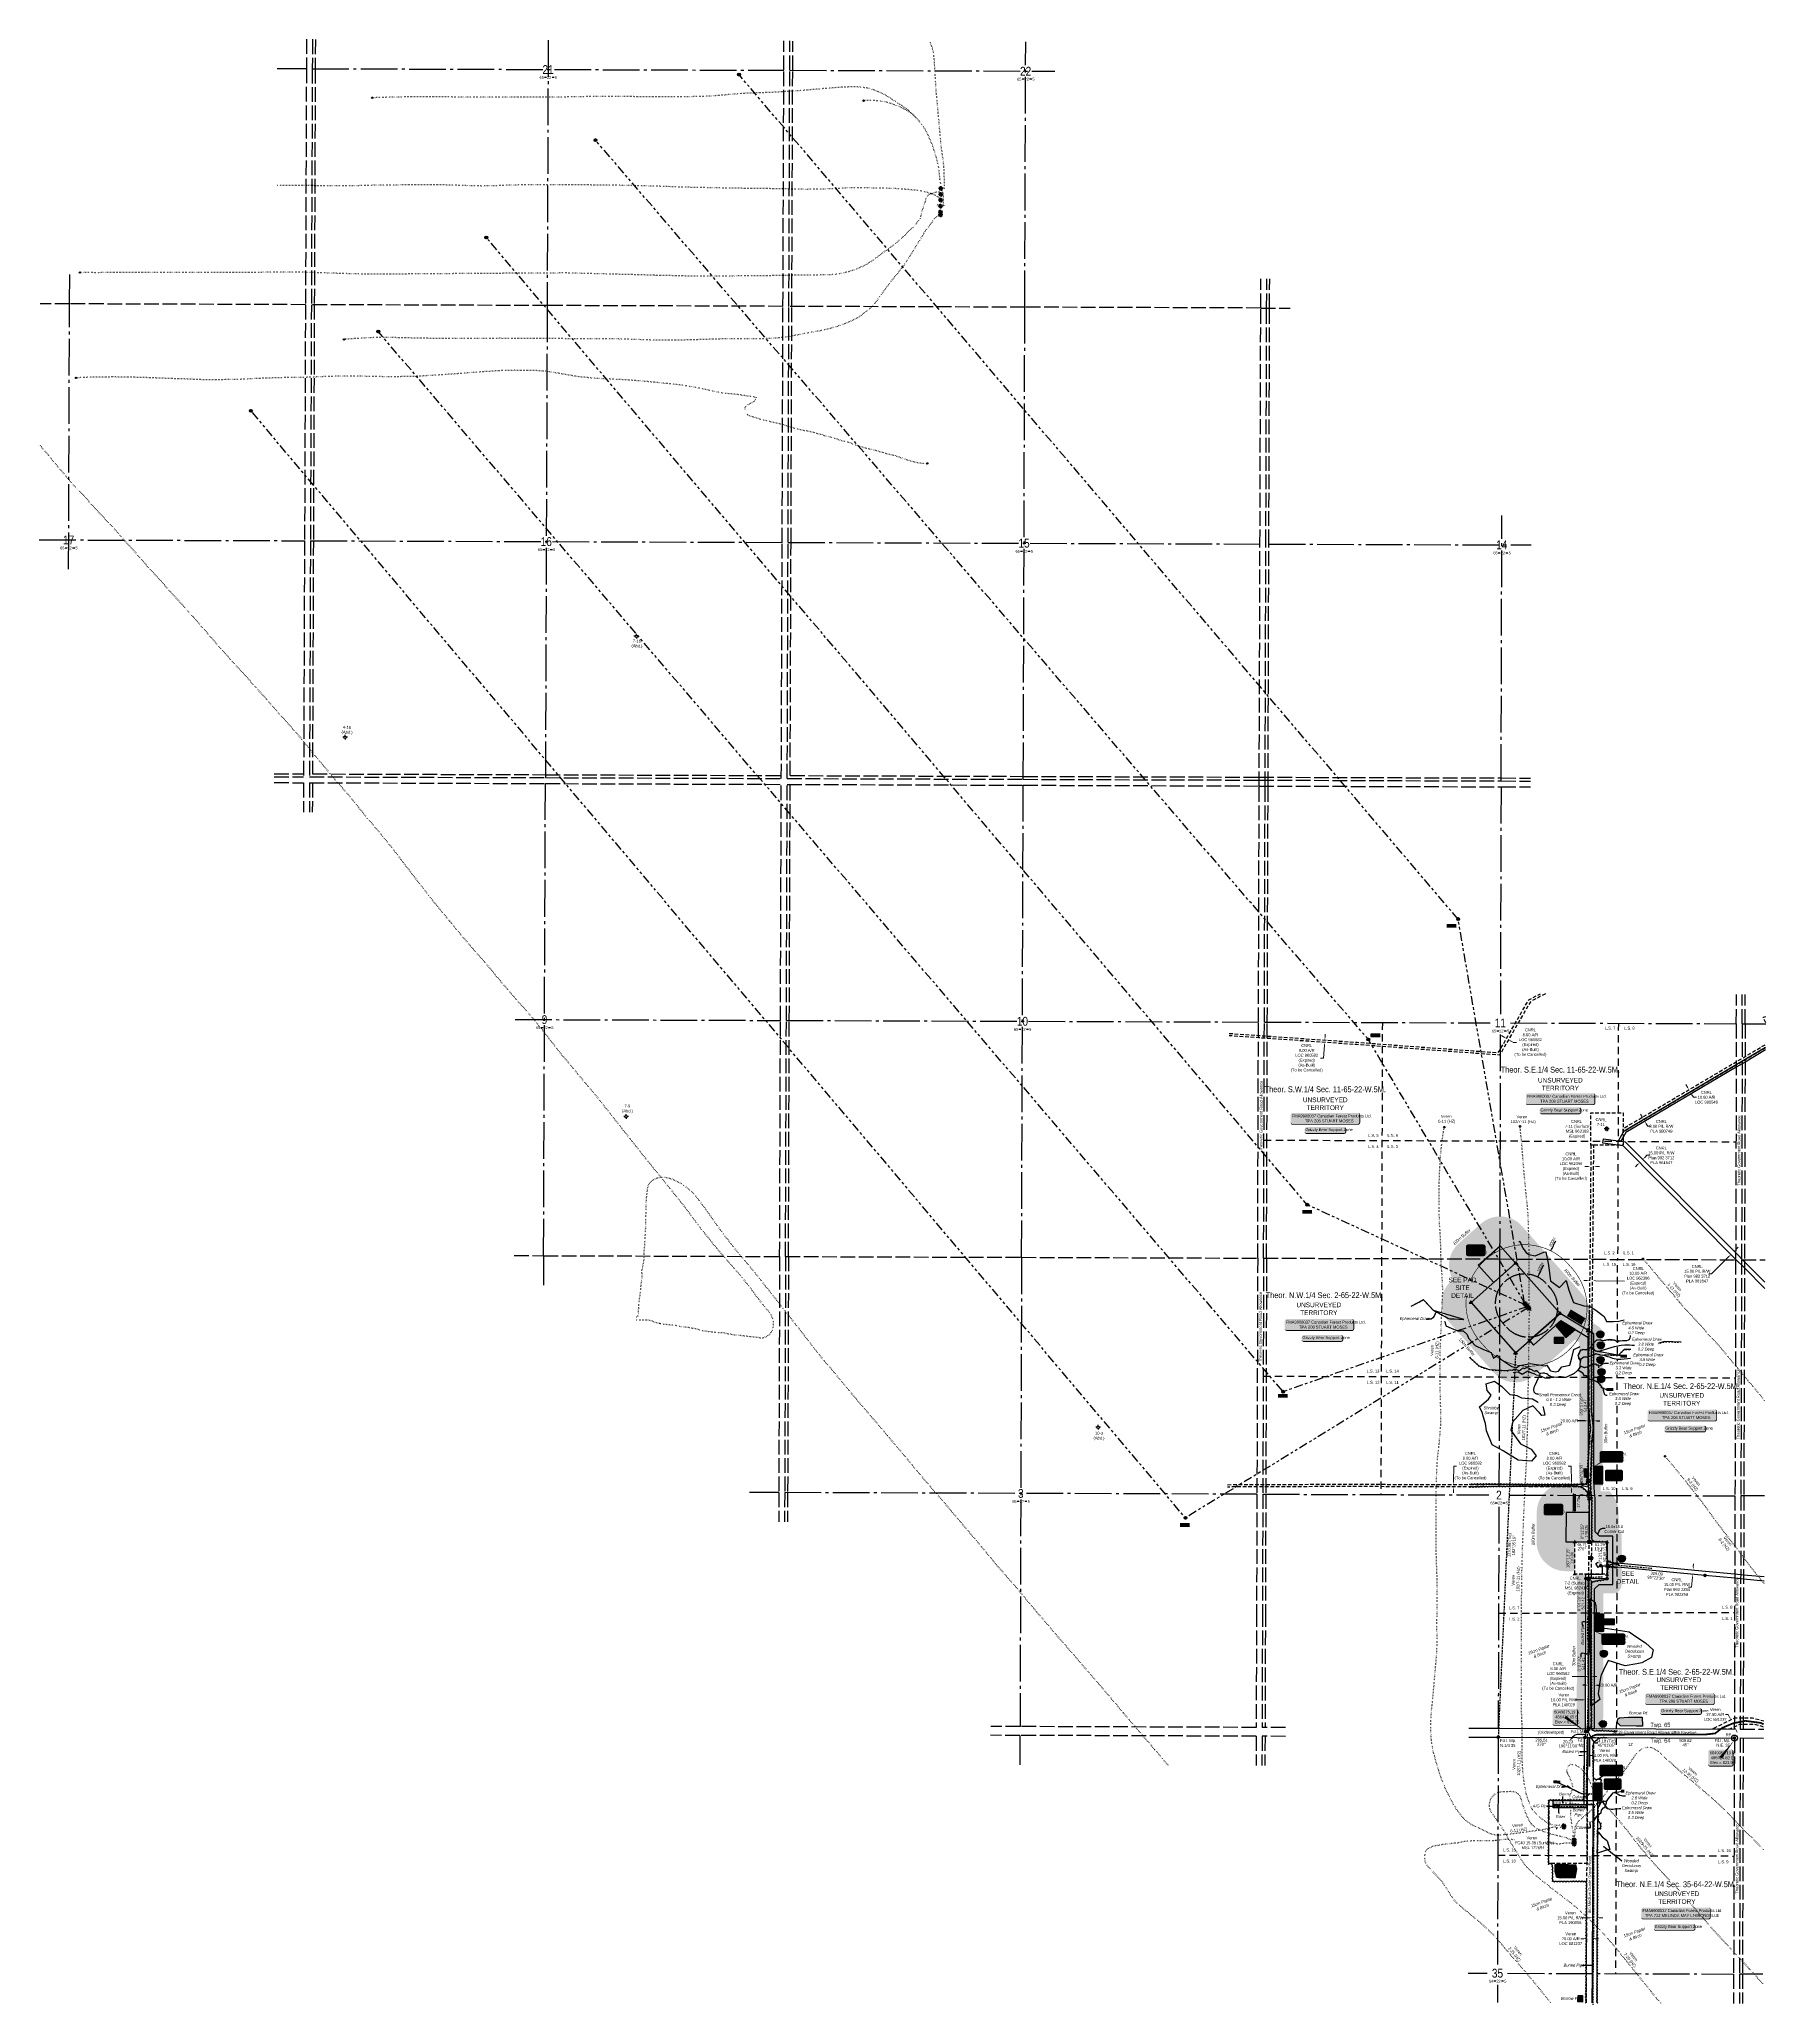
# Model space of a CAD drawing. Extents: x 481150 to 519818, y 6045091 to 6055068.
# Drawn here: x 481150 to 487031, y 6048145 to 6054841 of the extents above; entities that cross this region are included whole.
import ezdxf
from ezdxf.enums import TextEntityAlignment as Align

# ---------------------------------------------------------------- set-up
doc = ezdxf.new("R2010")
doc.units = 0
doc.header["$LTSCALE"] = 5
doc.header["$PDSIZE"] = 0.5
for name, pattern in [('0', [1, 1, 0]), ('foc-ACCESSROAD', [3.75, 2.5, -1.25]), ('foc-BUFFER', [16.75, 15, -1.75]), ('foc-DOT', [1, 0.2, -0.8]), ('foc-DRILLPATH', [14.75, 6, -1.75, 1.75, -1.75, 1.75, -1.75]), ('foc-LSD', [8, 5, -3]), ('foc-QUARTERLINE', [33, 25, -3, 2, -3]), ('foc-TIELINE', [1.875, 1.25, -0.625]), ('foc-TOPO', [1, 0.2, -0.8]), ('foc-TOPO-ephemeral', [6.25, 3.125, -0.625, 0.625, -0.625, 0.625, -0.625]), ('foc-TRAV', [1.875, 1.25, -0.625]), ('foc-UNSURVEYED', [12.5, 10, -2.5]), ('foc-WHEELTRACKS', [2, 0.4, -1.6]), ('UG_PIPE', [1.875, 1.25, -0.625])]:
    doc.linetypes.add(name, pattern=pattern)
doc.layers.get('Defpoints').update_dxf_attribs({"color": 9})
for name, color, linetype in [('10', 1, 'Continuous'), ('35', 37, 'Continuous'), ('9', 3, 'Continuous'), ('ABADATA-DRILL', 8, 'foc-DOT'), ('ABADATA-DRILL-T', 8, 'Continuous'), ('AS-DRILL-T', 8, 'Continuous'), ('AS-PIPE-UG', 44, 'UG_PIPE'), ('AS-PIPE-UG-T', 44, 'Continuous'), ('AS-ROADS', 254, 'Continuous'), ('AS-SYMBOL', 7, 'Continuous'), ('AS-UNDERLAY-H', 141, 'Continuous'), ('AS-WILDLIFE-BLOCK', 131, 'Continuous'), ('AUX-BUFFER', 7, 'foc-BUFFER'), ('C-AR', 13, 'foc-ACCESSROAD'), ('C-RW', 13, 'Continuous'), ('C-SYMBOL', 7, 'Continuous'), ('C-WS', 13, 'foc-ACCESSROAD'), ('C-WS-S', 8, 'Continuous'), ('D-TXT', 6, 'Continuous'), ('DETAIL-T', 7, 'Continuous'), ('DRILL-T', 8, 'Continuous'), ('F-AR', 190, 'foc-ACCESSROAD'), ('F-RW', 190, 'Continuous'), ('F-WS', 190, 'foc-ACCESSROAD'), ('F-WS-S', 8, 'Continuous'), ('L-BD', 7, 'Continuous'), ('L-DETAIL-T', 3, 'Continuous'), ('L-MON', 1, 'Continuous'), ('L-MON-T', 1, 'Continuous'), ('L-QSEC', 8, 'foc-QUARTERLINE'), ('L-ROAD-T', 7, 'Continuous'), ('L-SEC', 7, 'Continuous'), ('L-SECLBL', 7, 'Continuous'), ('L-SECTION-LSD', 7, 'foc-LSD'), ('L-TIE', 7, 'foc-TIELINE'), ('L-TITLEDB', 4, 'Continuous'), ('L-UNS-T', 3, 'Continuous'), ('L-USEC', 7, 'foc-UNSURVEYED'), ('P-BUFFER-H 30m', 51, 'Continuous'), ('P-BUFFER-T', 40, 'Continuous'), ('P-CROSSINGS', 250, 'Continuous'), ('P-PDRILLPATH', 12, 'foc-DRILLPATH'), ('P-PROPOSED', 10, 'Continuous'), ('P-PROPOSED-H', 21, 'Continuous'), ('P-TEMP-BLOCKS', 250, 'Continuous'), ('P-TEMP-H', 41, 'Continuous'), ('P-TEMP_BORROW PIT', 46, 'Continuous'), ('P-TEMP_WORKSPACE', 46, 'Continuous'), ('P-TRAV', 4, 'foc-TRAV'), ('P-TXT', 4, 'Continuous'), ('T-BUSH', 110, '0'), ('T-BUSH-T', 110, 'Continuous'), ('T-DRAW', 143, 'foc-TOPO-ephemeral'), ('T-GENERAL', 48, 'foc-TOPO'), ('T-SLOPE', 48, 'Continuous'), ('T-WATER', 160, 'Continuous'), ('T-WATER-H', 133, 'Continuous'), ('T-WATER-P3', 160, 'foc-WHEELTRACKS'), ('T-WATER-T', 170, 'Continuous'), ('WETLAND', 143, 'Continuous'), ('WETLAND-T', 146, 'Continuous')]:
    doc.layers.add(name, color=color, linetype=linetype)
for name, color, linetype, lineweight in [('AS-GENERAL', 48, 'Continuous', 18), ('C-AR-T', 13, 'Continuous', 9), ('C-RW-T', 13, 'Continuous', 9), ('C-WS-T', 13, 'Continuous', 9), ('F-AR-T', 190, 'Continuous', 9), ('F-RW-T', 190, 'Continuous', 9), ('F-WS-T', 190, 'Continuous', 9), ('T-TEXT', 48, 'Continuous', 18)]:
    doc.layers.add(name, color=color, linetype=linetype, lineweight=lineweight)
for name, color, linetype, true_color in [('AS-PIPE-AG', 7, 'Continuous', 0x7d00fa), ('P-100m WELL BORE BUFFER', 7, 'Continuous', 0xf5ffd6), ('P-75m DRAINAGE AREA', 7, 'Continuous', 0xf1f8f1)]:
    doc.layers.add(name, color=color, linetype=linetype, true_color=true_color)
doc.styles.add('100L', font='ARIALN.TTF', dxfattribs={"height": 11})
doc.styles.add('175L', font='ARIALN.TTF', dxfattribs={"height": 20})
doc.styles.add('80', font='ARIALN.TTF', dxfattribs={"height": 10})
doc.styles.add('80CG', font='ARIALN.TTF', dxfattribs={"height": 10})
doc.styles.add('80L', font='ARIALN.TTF', dxfattribs={"height": 10})
doc.styles.add('80LS', font='ARIALNI.TTF', dxfattribs={"height": 10})
doc.styles.add('BOLD', font='ARIALNB.TTF')
doc.styles.add('Crossing', font='ARIALN.TTF', dxfattribs={"height": 10})
doc.styles.add('foc-LtypeFont', font='ARIALN.TTF', dxfattribs={"height": 7.35})
doc.styles.add('SIMPLEX', font='ARIALN.TTF')
doc.linetypes.add('foc-TOPO-flowdirection-NOLINE', pattern='A,0,[">",foc-LtypeFont,S=0.3,R=0,X=0,Y=-0.945],-20,[">",foc-LtypeFont,S=0.3,R=0,X=0,Y=-0.945],0', length=20)
doc.dimstyles.new('CG2011', dxfattribs={"dimscale": 5, "dimtxt": 9, "dimasz": 2, "dimexe": 0.2, "dimexo": 0.0625, "dimgap": 0.5, "dimtad": 0, "dimtih": 1, "dimtoh": 1, "dimzin": 0, "dimdsep": 46, "dimtxsty": '80CG', "dimcen": 0.1, "dimse1": 1, "dimse2": 1, "dimclrd": 256, "dimclrt": 256, "dimaunit": 1, "dimadec": 4, "dimazin": 0, "dimtfac": 0.06, "dimtofl": 0, "dimtmove": 0, "dimatfit": 1, "dimfxl": 0.2, "dimtolj": 1, "dimtzin": 0, "dimlwd": -1, "dimarcsym": 0})
doc.dimstyles.new('Compass 5 000', dxfattribs={"dimscale": 5, "dimtxt": 9, "dimasz": 2, "dimexe": 0.2, "dimexo": 0.0625, "dimgap": 0.5, "dimtad": 0, "dimtih": 1, "dimtoh": 1, "dimzin": 0, "dimdsep": 46, "dimtxsty": '80CG', "dimcen": 0.1, "dimse1": 1, "dimse2": 1, "dimclrd": 256, "dimclrt": 256, "dimaunit": 1, "dimadec": 4, "dimazin": 0, "dimtfac": 0.06, "dimtofl": 0, "dimtmove": 0, "dimatfit": 1, "dimfxl": 0.2, "dimtolj": 1, "dimtzin": 0, "dimlwd": -1, "dimarcsym": 0})

# ---------------------------------------------------------------- blocks, each defined once
blk = doc.blocks.new('BH-Existing')
at = {"layer": 'AS-DRILL-T'}
h = blk.add_hatch(color=256, dxfattribs=at)
h.dxf.hatch_style = 1
edge = h.paths.add_edge_path()
edge.add_arc((0, 0), 0.5, 0, 360)
blk.add_circle((0, 0), 0.5, dxfattribs=at)
blk = doc.blocks.new('L-SECLBL')
at = {"layer": '9', "color": 7}
for p, q in [((-5.1, -27.8), (-12.3, -27.8)), ((20.7, -27.8), (13.5, -27.8))]:
    blk.add_line(p, q, dxfattribs=at)
at = {"layer": '10', "color": 2, "style": 'SIMPLEX'}
blk.add_attdef('SEC', text='', height=30, dxfattribs=at).set_placement((0, 0), align=Align.MIDDLE)
at = {"layer": '10', "color": 5, "style": '80L'}
blk.add_attdef('TWP', text='', height=9.5, dxfattribs=at).set_placement((-14.4, -27.4), align=Align.MIDDLE_RIGHT)
blk.add_attdef('RGE', text='', height=9.5, dxfattribs=at).set_placement((3.6, -27.4), align=Align.MIDDLE_CENTER)
blk.add_attdef('MER', text='', height=9.5, dxfattribs=at).set_placement((23.2, -27.4), align=Align.MIDDLE_LEFT)
blk = doc.blocks.new('*U399')
at = {"layer": '35', "color": 3}
blk.add_circle((0, 0), 10, dxfattribs=at)
at = {"layer": '35', "color": 3, "style": '80'}
blk.add_attdef('RP_001', (-29.7, 6.2), '', height=10, dxfattribs=at)
blk = doc.blocks.new('*U414')
h = blk.add_hatch(color=255)
edge = h.paths.add_edge_path()
edge.add_line((-64, -11.5), (64, -11.5))
edge.add_arc((64, -5.5), 6, 270, 360)
edge.add_line((70, -5.5), (70, 4))
edge.add_arc((64, 4), 6, 0, 90)
edge.add_line((64, 10), (-64, 10))
edge.add_arc((-64, 4), 6, 90, 180)
edge.add_line((-70, 4), (-70, -5.5))
edge.add_arc((-64, -5.5), 6, 180, 270)
at = {"color": 131, "flags": 128}
blk.add_lwpolyline([(-64, -11.5, 3, 3, 0), (64, -11.5, 3, 3, 0.414214), (70, -5.5, 3, 3, 0), (70, 4, 3, 0, 0.414214), (64, 10, 0, 0, 0), (-64, 10, 0, 0, 0.414214), (-70, 4, 0, 0, 0), (-70, -5.5, 0, 3, 0.414214)], format="xyseb", close=True, dxfattribs=at)
at = {"color": 131, "style": '80'}
blk.add_attdef('ENTER_TEXT_001', (-36, -5), '', height=10, dxfattribs=at)
blk = doc.blocks.new('*U411')
h = blk.add_hatch(color=255)
edge = h.paths.add_edge_path()
edge.add_line((-64, -11.5), (64, -11.5))
edge.add_arc((64, -5.5), 6, 270, 360)
edge.add_line((70, -5.5), (70, 4))
edge.add_arc((64, 4), 6, 0, 90)
edge.add_line((64, 10), (-64, 10))
edge.add_arc((-64, 4), 6, 90, 180)
edge.add_line((-70, 4), (-70, -5.5))
edge.add_arc((-64, -5.5), 6, 180, 270)
at = {"color": 131, "flags": 128}
blk.add_lwpolyline([(-64, -11.5, 3, 3, 0), (64, -11.5, 3, 3, 0.414214), (70, -5.5, 3, 3, 0), (70, 4, 3, 0, 0.414214), (64, 10, 0, 0, 0), (-64, 10, 0, 0, 0.414214), (-70, 4, 0, 0, 0), (-70, -5.5, 0, 3, 0.414214)], format="xyseb", close=True, dxfattribs=at)
at = {"color": 131, "style": '80'}
blk.add_attdef('ENTER_TEXT_001', (-36, -5), '', height=10, dxfattribs=at)
blk = doc.blocks.new('*U412')
h = blk.add_hatch(color=255)
edge = h.paths.add_edge_path()
edge.add_line((-64, -11.5), (64, -11.5))
edge.add_arc((64, -5.5), 6, 270, 360)
edge.add_line((70, -5.5), (70, 4))
edge.add_arc((64, 4), 6, 0, 90)
edge.add_line((64, 10), (-64, 10))
edge.add_arc((-64, 4), 6, 90, 180)
edge.add_line((-70, 4), (-70, -5.5))
edge.add_arc((-64, -5.5), 6, 180, 270)
at = {"color": 131, "flags": 128}
blk.add_lwpolyline([(-64, -11.5, 3, 3, 0), (64, -11.5, 3, 3, 0.414214), (70, -5.5, 3, 3, 0), (70, 4, 3, 0, 0.414214), (64, 10, 0, 0, 0), (-64, 10, 0, 0, 0.414214), (-70, 4, 0, 0, 0), (-70, -5.5, 0, 3, 0.414214)], format="xyseb", close=True, dxfattribs=at)
at = {"color": 131, "style": '80'}
blk.add_attdef('ENTER_TEXT_001', (-36, -5), '', height=10, dxfattribs=at)
blk = doc.blocks.new('*U413')
h = blk.add_hatch(color=255)
edge = h.paths.add_edge_path()
edge.add_line((-64, -11.5), (64, -11.5))
edge.add_arc((64, -5.5), 6, 270, 360)
edge.add_line((70, -5.5), (70, 4))
edge.add_arc((64, 4), 6, 0, 90)
edge.add_line((64, 10), (-64, 10))
edge.add_arc((-64, 4), 6, 90, 180)
edge.add_line((-70, 4), (-70, -5.5))
edge.add_arc((-64, -5.5), 6, 180, 270)
at = {"color": 131, "flags": 128}
blk.add_lwpolyline([(-64, -11.5, 3, 3, 0), (64, -11.5, 3, 3, 0.414214), (70, -5.5, 3, 3, 0), (70, 4, 3, 0, 0.414214), (64, 10, 0, 0, 0), (-64, 10, 0, 0, 0.414214), (-70, 4, 0, 0, 0), (-70, -5.5, 0, 3, 0.414214)], format="xyseb", close=True, dxfattribs=at)
at = {"color": 131, "style": '80'}
blk.add_attdef('ENTER_TEXT_001', (-36, -5), '', height=10, dxfattribs=at)
blk = doc.blocks.new('GABD')
for p, q in [((-0.8, 0), (-1.6, 0)), ((0, 0.8), (0, 1.6)), ((1.6, 0), (0.8, 0)), ((0, -0.8), (0, -1.6))]:
    blk.add_line(p, q)
blk.add_circle((0, 0), 0.8)
blk = doc.blocks.new('*U403')
h = blk.add_hatch(color=254)
edge = h.paths.add_edge_path()
edge.add_line((-34, -20), (34, -20))
edge.add_arc((34, -14), 6, 270, 360)
edge.add_line((40, -14), (40, 12.5))
edge.add_arc((34, 12.5), 6, 0, 90)
edge.add_line((34, 18.5), (-34, 18.5))
edge.add_arc((-34, 12.5), 6, 90, 180)
edge.add_line((-40, 12.5), (-40, -14))
edge.add_arc((-34, -14), 6, 180, 270)
at = {"color": 1, "flags": 128}
blk.add_lwpolyline([(-61, -43.9, 0, 10, 0), (0, 0, 5, 5, 0)], format="xyseb", dxfattribs=at)
blk.add_lwpolyline([(-34, -20, 3, 3, 0), (34, -20, 3, 3, 0.414214), (40, -14, 3, 3, 0), (40, 12.5, 3, 0, 0.414214), (34, 18.5, 0, 0, 0), (-34, 18.5, 0, 0, 0.414214), (-40, 12.5, 0, 0, 0), (-40, -14, 0, 3, 0.414214)], format="xyseb", close=True, dxfattribs=at)
at = {"color": 1, "style": '80'}
blk.add_attdef('ENTER_TEXT_001', (-36, -5), '', height=10, dxfattribs=at)
blk = doc.blocks.new('*U404')
h = blk.add_hatch(color=254)
edge = h.paths.add_edge_path()
edge.add_line((-34, -20), (34, -20))
edge.add_arc((34, -14), 6, 270, 360)
edge.add_line((40, -14), (40, 12.5))
edge.add_arc((34, 12.5), 6, 0, 90)
edge.add_line((34, 18.5), (-34, 18.5))
edge.add_arc((-34, 12.5), 6, 90, 180)
edge.add_line((-40, 12.5), (-40, -14))
edge.add_arc((-34, -14), 6, 180, 270)
at = {"color": 1, "flags": 128}
blk.add_lwpolyline([(-63.6, 25.1, 0, 10, 0), (0, 0, 5, 5, 0)], format="xyseb", dxfattribs=at)
blk.add_lwpolyline([(-34, -20, 3, 3, 0), (34, -20, 3, 3, 0.414214), (40, -14, 3, 3, 0), (40, 12.5, 3, 0, 0.414214), (34, 18.5, 0, 0, 0), (-34, 18.5, 0, 0, 0.414214), (-40, 12.5, 0, 0, 0), (-40, -14, 0, 3, 0.414214)], format="xyseb", close=True, dxfattribs=at)
at = {"color": 1, "style": '80'}
blk.add_attdef('ENTER_TEXT_001', (-36, -5), '', height=10, dxfattribs=at)
blk = doc.blocks.new('*U405')
h = blk.add_hatch(color=254)
edge = h.paths.add_edge_path()
edge.add_line((-36.5, -28.5), (36.5, -28.5))
edge.add_arc((36.5, -22.5), 6, 270, 360)
edge.add_line((42.5, -22.5), (42.5, 21))
edge.add_arc((36.5, 21), 6, 0, 90)
edge.add_line((36.5, 27), (-36.5, 27))
edge.add_arc((-36.5, 21), 6, 90, 180)
edge.add_line((-42.5, 21), (-42.5, -22.5))
edge.add_arc((-36.5, -22.5), 6, 180, 270)
at = {"color": 1, "flags": 128}
blk.add_lwpolyline([(-36.5, -28.5, 3, 3, 0), (36.5, -28.5, 3, 3, 0.414214), (42.5, -22.5, 3, 3, 0), (42.5, 21, 3, 0, 0.414214), (36.5, 27, 0, 0, 0), (-36.5, 27, 0, 0, 0.414214), (-42.5, 21, 0, 0, 0), (-42.5, -22.5, 0, 3, 0.414214)], format="xyseb", close=True, dxfattribs=at)
blk.add_lwpolyline([(45.6, 58.3, 0, 10, 0), (0, 0, 5, 5, 0)], format="xyseb", dxfattribs=at)
at = {"color": 1, "style": '80'}
blk.add_attdef('ENTER_TEXT_001', (-36, -5), '', height=10, dxfattribs=at)
blk = doc.blocks.new('*U401')
h = blk.add_hatch(color=254)
edge = h.paths.add_edge_path()
edge.add_line((-34, -20), (34, -20))
edge.add_arc((34, -14), 6, 270, 360)
edge.add_line((40, -14), (40, 12.5))
edge.add_arc((34, 12.5), 6, 0, 90)
edge.add_line((34, 18.5), (-34, 18.5))
edge.add_arc((-34, 12.5), 6, 90, 180)
edge.add_line((-40, 12.5), (-40, -14))
edge.add_arc((-34, -14), 6, 180, 270)
at = {"color": 1, "flags": 128}
blk.add_lwpolyline([(-59, -33.9, 0, 10, 0), (0, 0, 5, 5, 0)], format="xyseb", dxfattribs=at)
blk.add_lwpolyline([(-34, -20, 3, 3, 0), (34, -20, 3, 3, 0.414214), (40, -14, 3, 3, 0), (40, 12.5, 3, 0, 0.414214), (34, 18.5, 0, 0, 0), (-34, 18.5, 0, 0, 0.414214), (-40, 12.5, 0, 0, 0), (-40, -14, 0, 3, 0.414214)], format="xyseb", close=True, dxfattribs=at)
at = {"color": 1, "style": '80'}
blk.add_attdef('ENTER_TEXT_001', (-36, -5), '', height=10, dxfattribs=at)
blk = doc.blocks.new('*U402')
h = blk.add_hatch(color=254)
edge = h.paths.add_edge_path()
edge.add_line((-36.5, -28.5), (36.5, -28.5))
edge.add_arc((36.5, -22.5), 6, 270, 360)
edge.add_line((42.5, -22.5), (42.5, 21))
edge.add_arc((36.5, 21), 6, 0, 90)
edge.add_line((36.5, 27), (-36.5, 27))
edge.add_arc((-36.5, 21), 6, 90, 180)
edge.add_line((-42.5, 21), (-42.5, -22.5))
edge.add_arc((-36.5, -22.5), 6, 180, 270)
at = {"color": 1, "flags": 128}
blk.add_lwpolyline([(-36.5, -28.5, 3, 3, 0), (36.5, -28.5, 3, 3, 0.414214), (42.5, -22.5, 3, 3, 0), (42.5, 21, 3, 0, 0.414214), (36.5, 27, 0, 0, 0), (-36.5, 27, 0, 0, 0.414214), (-42.5, 21, 0, 0, 0), (-42.5, -22.5, 0, 3, 0.414214)], format="xyseb", close=True, dxfattribs=at)
blk.add_lwpolyline([(69.7, -49.8, 0, 10, 0), (0, 0, 5, 5, 0)], format="xyseb", dxfattribs=at)
at = {"color": 1, "style": '80'}
blk.add_attdef('ENTER_TEXT_001', (-36, -5), '', height=10, dxfattribs=at)
blk = doc.blocks.new('*U415')
at = {"true_color": 0xff8aff}
h = blk.add_hatch(color=211, dxfattribs=at)
edge = h.paths.add_edge_path()
edge.add_line((-24, -20), (24, -20))
edge.add_arc((24, -14), 6, 270, 360)
edge.add_line((30, -14), (30, 12.5))
edge.add_arc((24, 12.5), 6, 0, 90)
edge.add_line((24, 18.5), (-24, 18.5))
edge.add_arc((-24, 12.5), 6, 90, 180)
edge.add_line((-30, 12.5), (-30, -14))
edge.add_arc((-24, -14), 6, 180, 270)
at = {"color": 250, "flags": 128}
blk.add_lwpolyline([(-24, -20, 3, 3, 0), (24, -20, 3, 3, 0.414214), (30, -14, 3, 3, 0), (30, 12.5, 3, 0, 0.414214), (24, 18.5, 0, 0, 0), (-24, 18.5, 0, 0, 0.414214), (-30, 12.5, 0, 0, 0), (-30, -14, 0, 3, 0.414214)], format="xyseb", close=True, dxfattribs=at)
at = {"flags": 128}
blk.add_lwpolyline([(-22.2, -12.7, 0, 7.5, 0), (0, 0, 0, 0, 0)], format="xyseb", dxfattribs=at)
at = {"color": 250}
for tag, p, height, style in [('TEMP_AREA_W1_001', (-9.2, 2.2), 12, 'BOLD'), ('ENTER_TEXT_001', (-30.7, -12.5), 9, '80')]:
    blk.add_attdef(tag, p, '', height=height, dxfattribs=dict(at, style=style))
blk = doc.blocks.new('*U416')
at = {"true_color": 0xff8aff}
h = blk.add_hatch(color=211, dxfattribs=at)
edge = h.paths.add_edge_path()
edge.add_line((-24, -20), (24, -20))
edge.add_arc((24, -14), 6, 270, 360)
edge.add_line((30, -14), (30, 12.5))
edge.add_arc((24, 12.5), 6, 0, 90)
edge.add_line((24, 18.5), (-24, 18.5))
edge.add_arc((-24, 12.5), 6, 90, 180)
edge.add_line((-30, 12.5), (-30, -14))
edge.add_arc((-24, -14), 6, 180, 270)
at = {"color": 250, "flags": 128}
blk.add_lwpolyline([(-24, -20, 3, 3, 0), (24, -20, 3, 3, 0.414214), (30, -14, 3, 3, 0), (30, 12.5, 3, 0, 0.414214), (24, 18.5, 0, 0, 0), (-24, 18.5, 0, 0, 0.414214), (-30, 12.5, 0, 0, 0), (-30, -14, 0, 3, 0.414214)], format="xyseb", close=True, dxfattribs=at)
at = {"flags": 128}
blk.add_lwpolyline([(-22.2, -12.7, 0, 7.5, 0), (0, 0, 0, 0, 0)], format="xyseb", dxfattribs=at)
at = {"color": 250}
for tag, p, height, style in [('TEMP_AREA_W1_001', (-9.2, 2.2), 12, 'BOLD'), ('ENTER_TEXT_001', (-30.7, -12.5), 9, '80')]:
    blk.add_attdef(tag, p, '', height=height, dxfattribs=dict(at, style=style))
blk = doc.blocks.new('*D436')
at = {"layer": 'C-AR-T', "transparency": 16777216}
for p, q in [((486904, 6049133.4), (486894, 6049133.4)), ((486908.5, 6049124.4), (486904, 6049133.4)), ((486929.7, 6049081.9), (486934.1, 6049073))]:
    blk.add_line(p, q, dxfattribs=at)
for points in [[(486910, 6049125.2), (486907, 6049123.7), (486913, 6049115.5)], [(486931.1, 6049082.7), (486928.2, 6049081.2), (486925.2, 6049090.9)]]:
    blk.add_solid(points, dxfattribs=at)
at = {"layer": 'Defpoints', "color": 0, "transparency": 16777216}
for p in [(486913, 6049115.5), (486914.8, 6049116.4), (486927.1, 6049091.8)]:
    blk.add_point(p, dxfattribs=at)
at = {"layer": 'C-AR-T', "transparency": 16777216, "insert": (486859.7, 6049133.4), "char_height": 10, "attachment_point": 5, "style": '80CG'}
blk.add_mtext('\\A1;Veren\\P27.50 A/R\\PLOC 881237', dxfattribs=at)
blk = doc.blocks.new('*D437')
at = {"layer": 'C-AR-T', "transparency": 16777216}
for p, q in [((486411.6, 6048369.4), (486401.6, 6048369.4)), ((486451.6, 6048369.2), (486461.6, 6048369.2))]:
    blk.add_line(p, q, dxfattribs=at)
for points in [[(486411.6, 6048371.1), (486411.6, 6048367.7), (486421.6, 6048369.3)], [(486451.6, 6048370.9), (486451.6, 6048367.5), (486441.6, 6048369.3)]]:
    blk.add_solid(points, dxfattribs=at)
at = {"layer": 'Defpoints', "color": 0, "transparency": 16777216}
for p in [(486421.6, 6048369.3), (486421.8, 6048406.8), (486441.8, 6048406.7)]:
    blk.add_point(p, dxfattribs=at)
at = {"layer": 'C-AR-T', "transparency": 16777216, "insert": (486367.3, 6048369.4), "char_height": 10, "attachment_point": 5, "style": '80CG'}
blk.add_mtext('\\A1;Veren\\P20.00 A/R\\PLOC 881237', dxfattribs=at)
blk = doc.blocks.new('*D438')
at = {"layer": 'C-RW-T', "transparency": 16777216}
for p, q in [((486407.9, 6049183.3), (486382.8, 6049183.3)), ((486437.9, 6049183.2), (486447.9, 6049183.2))]:
    blk.add_line(p, q, dxfattribs=at)
for points in [[(486407.9, 6049184.9), (486407.9, 6049181.6), (486417.9, 6049183.3)], [(486437.9, 6049184.9), (486437.9, 6049181.5), (486427.9, 6049183.2)]]:
    blk.add_solid(points, dxfattribs=at)
at = {"layer": 'Defpoints', "color": 0, "transparency": 16777216}
for p in [(486417.9, 6049184.3), (486417.9, 6049183.3), (486427.9, 6049184.3)]:
    blk.add_point(p, dxfattribs=at)
at = {"layer": 'C-RW-T', "transparency": 16777216, "insert": (486343.8, 6049183.3), "char_height": 10, "attachment_point": 5, "style": '80CG'}
blk.add_mtext('\\A1;Veren\\P10.00 P/L R/W^JPLA 140028', dxfattribs=at)
blk = doc.blocks.new('*D439')
at = {"layer": 'C-RW-T', "transparency": 16777216}
for p, q in [((486431.9, 6048440.6), (486405, 6048440.8)), ((486466.9, 6048440.5), (486476.9, 6048440.4))]:
    blk.add_line(p, q, dxfattribs=at)
for points in [[(486431.9, 6048442.3), (486431.9, 6048439), (486441.9, 6048440.6)], [(486466.9, 6048442.2), (486466.9, 6048438.8), (486456.9, 6048440.5)]]:
    blk.add_solid(points, dxfattribs=at)
at = {"layer": 'Defpoints', "color": 0, "transparency": 16777216}
for p in [(486442.3, 6048531.1), (486457.3, 6048531), (486441.9, 6048440.6)]:
    blk.add_point(p, dxfattribs=at)
at = {"layer": 'C-RW-T', "transparency": 16777216, "insert": (486365.9, 6048440.8), "char_height": 10, "attachment_point": 5, "style": '80CG'}
blk.add_mtext('\\A1;Veren\\P15.00 P/L R/W\\PPLA 190056', dxfattribs=at)
blk = doc.blocks.new('*D440')
at = {"layer": 'C-RW-T', "transparency": 16777216}
for p, q in [((486404.4, 6048994), (486394.4, 6048994.1)), ((486434.5, 6048993.9), (486444.5, 6048993.8))]:
    blk.add_line(p, q, dxfattribs=at)
for points in [[(486404.5, 6048995.7), (486404.4, 6048992.4), (486414.4, 6048994)], [(486434.5, 6048995.5), (486434.4, 6048992.2), (486424.5, 6048993.9)]]:
    blk.add_solid(points, dxfattribs=at)
at = {"layer": 'Defpoints', "color": 0, "transparency": 16777216}
for p in [(486414.4, 6048994), (486414.2, 6048946), (486424.2, 6048945.9)]:
    blk.add_point(p, dxfattribs=at)
at = {"layer": 'C-RW-T', "transparency": 16777216, "insert": (486483.5, 6048993.8), "char_height": 10, "attachment_point": 5, "style": '80CG'}
blk.add_mtext('\\A1;Veren\\P10.00 P/L R/W^JPLA 140028', dxfattribs=at)
blk = doc.blocks.new('*U408')
h = blk.add_hatch(color=255)
edge = h.paths.add_edge_path()
edge.add_line((-111.5, -20), (111.5, -20))
edge.add_arc((111.5, -14), 6, 270, 360)
edge.add_line((117.5, -14), (117.5, 12.5))
edge.add_arc((111.5, 12.5), 6, 0, 90)
edge.add_line((111.5, 18.5), (-111.5, 18.5))
edge.add_arc((-111.5, 12.5), 6, 90, 180)
edge.add_line((-117.5, 12.5), (-117.5, -14))
edge.add_arc((-111.5, -14), 6, 180, 270)
at = {"color": 44, "flags": 128}
blk.add_lwpolyline([(-111.5, -20, 3, 3, 0), (111.5, -20, 3, 3, 0.414214), (117.5, -14, 3, 3, 0), (117.5, 12.5, 3, 0, 0.414214), (111.5, 18.5, 0, 0, 0), (-111.5, 18.5, 0, 0, 0.414214), (-117.5, 12.5, 0, 0, 0), (-117.5, -14, 0, 3, 0.414214)], format="xyseb", close=True, dxfattribs=at)
at = {"color": 44, "style": '80'}
blk.add_attdef('ENTER_TEXT_001', (-36, -5), '', height=10, dxfattribs=at)
blk = doc.blocks.new('*U409')
h = blk.add_hatch(color=255)
edge = h.paths.add_edge_path()
edge.add_line((-111.5, -20), (111.5, -20))
edge.add_arc((111.5, -14), 6, 270, 360)
edge.add_line((117.5, -14), (117.5, 12.5))
edge.add_arc((111.5, 12.5), 6, 0, 90)
edge.add_line((111.5, 18.5), (-111.5, 18.5))
edge.add_arc((-111.5, 12.5), 6, 90, 180)
edge.add_line((-117.5, 12.5), (-117.5, -14))
edge.add_arc((-111.5, -14), 6, 180, 270)
at = {"color": 44, "flags": 128}
blk.add_lwpolyline([(-111.5, -20, 3, 3, 0), (111.5, -20, 3, 3, 0.414214), (117.5, -14, 3, 3, 0), (117.5, 12.5, 3, 0, 0.414214), (111.5, 18.5, 0, 0, 0), (-111.5, 18.5, 0, 0, 0.414214), (-117.5, 12.5, 0, 0, 0), (-117.5, -14, 0, 3, 0.414214)], format="xyseb", close=True, dxfattribs=at)
at = {"color": 44, "style": '80'}
blk.add_attdef('ENTER_TEXT_001', (-36, -5), '', height=10, dxfattribs=at)
blk = doc.blocks.new('*U406')
h = blk.add_hatch(color=255)
edge = h.paths.add_edge_path()
edge.add_line((-111.5, -20), (111.5, -20))
edge.add_arc((111.5, -14), 6, 270, 360)
edge.add_line((117.5, -14), (117.5, 12.5))
edge.add_arc((111.5, 12.5), 6, 0, 90)
edge.add_line((111.5, 18.5), (-111.5, 18.5))
edge.add_arc((-111.5, 12.5), 6, 90, 180)
edge.add_line((-117.5, 12.5), (-117.5, -14))
edge.add_arc((-111.5, -14), 6, 180, 270)
at = {"color": 44, "flags": 128}
blk.add_lwpolyline([(-111.5, -20, 3, 3, 0), (111.5, -20, 3, 3, 0.414214), (117.5, -14, 3, 3, 0), (117.5, 12.5, 3, 0, 0.414214), (111.5, 18.5, 0, 0, 0), (-111.5, 18.5, 0, 0, 0.414214), (-117.5, 12.5, 0, 0, 0), (-117.5, -14, 0, 3, 0.414214)], format="xyseb", close=True, dxfattribs=at)
at = {"color": 44, "style": '80'}
blk.add_attdef('ENTER_TEXT_001', (-36, -5), '', height=10, dxfattribs=at)
blk = doc.blocks.new('*U407')
h = blk.add_hatch(color=255)
edge = h.paths.add_edge_path()
edge.add_line((-111.5, -20), (111.5, -20))
edge.add_arc((111.5, -14), 6, 270, 360)
edge.add_line((117.5, -14), (117.5, 12.5))
edge.add_arc((111.5, 12.5), 6, 0, 90)
edge.add_line((111.5, 18.5), (-111.5, 18.5))
edge.add_arc((-111.5, 12.5), 6, 90, 180)
edge.add_line((-117.5, 12.5), (-117.5, -14))
edge.add_arc((-111.5, -14), 6, 180, 270)
at = {"color": 44, "flags": 128}
blk.add_lwpolyline([(-111.5, -20, 3, 3, 0), (111.5, -20, 3, 3, 0.414214), (117.5, -14, 3, 3, 0), (117.5, 12.5, 3, 0, 0.414214), (111.5, 18.5, 0, 0, 0), (-111.5, 18.5, 0, 0, 0.414214), (-117.5, 12.5, 0, 0, 0), (-117.5, -14, 0, 3, 0.414214)], format="xyseb", close=True, dxfattribs=at)
at = {"color": 44, "style": '80'}
blk.add_attdef('ENTER_TEXT_001', (-36, -5), '', height=10, dxfattribs=at)
blk = doc.blocks.new('*D431')
at = {"layer": 'Defpoints', "color": 0, "transparency": 16777216}
for p in [(486436.7, 6049262.8), (486428.4, 6049128.8), (486436.4, 6049128.8)]:
    blk.add_point(p, dxfattribs=at)
at = {"layer": 'F-AR-T', "transparency": 16777216}
for p, q in [((486418.7, 6049262.9), (486371.9, 6049263)), ((486446.7, 6049262.8), (486456.7, 6049262.8))]:
    blk.add_line(p, q, dxfattribs=at)
for points in [[(486418.7, 6049264.5), (486418.7, 6049261.2), (486428.7, 6049262.8)], [(486446.7, 6049264.5), (486446.7, 6049261.1), (486436.7, 6049262.8)]]:
    blk.add_solid(points, dxfattribs=at)
at = {"layer": 'F-AR-T', "transparency": 16777216, "insert": (486324.5, 6049263), "char_height": 10, "attachment_point": 5, "style": '80CG'}
blk.add_mtext('\\A1;CNRL\\P8.00 A/R\\PLOC 960582\\P(Expired)\\P(As-Built)\\P(To be Cancelled)', dxfattribs=at)
blk = doc.blocks.new('*D432')
at = {"layer": 'Defpoints', "color": 0, "transparency": 16777216}
for p in [(486268, 6049916.6), (486268.1, 6049908.6), (486369.4, 6049917.2)]:
    blk.add_point(p, dxfattribs=at)
at = {"layer": 'F-AR-T', "transparency": 16777216}
for p, q in [((486369, 6049979.8), (486359, 6049979.8)), ((486369.3, 6049927.2), (486369, 6049979.8)), ((486369.5, 6049899.2), (486369.6, 6049889.2))]:
    blk.add_line(p, q, dxfattribs=at)
for points in [[(486371, 6049927.2), (486367.7, 6049927.2), (486369.4, 6049917.2)], [(486371.2, 6049899.2), (486367.8, 6049899.2), (486369.4, 6049909.2)]]:
    blk.add_solid(points, dxfattribs=at)
at = {"layer": 'F-AR-T', "transparency": 16777216, "insert": (486311.7, 6049979.8), "char_height": 10, "attachment_point": 5, "style": '80CG'}
blk.add_mtext('\\A1;CNRL\\P8.00 A/R\\PLOC 960582\\P(Expired)\\P(As-Built)\\P(To be Cancelled)', dxfattribs=at)
blk = doc.blocks.new('*D433')
at = {"layer": 'Defpoints', "color": 0, "transparency": 16777216}
for p in [(485968.1, 6049916.6), (485978, 6049916.6), (485978, 6049908.6)]:
    blk.add_point(p, dxfattribs=at)
at = {"layer": 'F-AR-T', "transparency": 16777216}
for p, q in [((485968.2, 6049926.6), (485968.4, 6049979.9)), ((485968.4, 6049979.9), (485978.4, 6049979.9)), ((485968.1, 6049898.6), (485968, 6049888.6))]:
    blk.add_line(p, q, dxfattribs=at)
for points in [[(485966.4, 6049898.6), (485969.7, 6049898.6), (485968.1, 6049908.6)], [(485966.5, 6049926.6), (485969.9, 6049926.6), (485968.1, 6049916.6)]]:
    blk.add_solid(points, dxfattribs=at)
at = {"layer": 'F-AR-T', "transparency": 16777216, "insert": (486025.7, 6049979.9), "char_height": 10, "attachment_point": 5, "style": '80CG'}
blk.add_mtext('\\A1;CNRL\\P8.00 A/R\\PLOC 960582\\P(Expired)\\P(As-Built)\\P(To be Cancelled)', dxfattribs=at)
blk = doc.blocks.new('*D434')
at = {"layer": 'Defpoints', "color": 0, "transparency": 16777216}
for p in [(486431.6, 6050607.9), (486441.6, 6050611.3), (486441.6, 6050607.8)]:
    blk.add_point(p, dxfattribs=at)
at = {"layer": 'F-AR-T', "transparency": 16777216}
for p, q in [((486421.6, 6050611.5), (486411.6, 6050611.6)), ((486451.6, 6050611.2), (486549.9, 6050610))]:
    blk.add_line(p, q, dxfattribs=at)
for points in [[(486421.7, 6050613.2), (486421.6, 6050609.8), (486431.6, 6050611.4)], [(486451.7, 6050612.8), (486451.6, 6050609.5), (486441.6, 6050611.3)]]:
    blk.add_solid(points, dxfattribs=at)
at = {"layer": 'F-AR-T', "transparency": 16777216, "insert": (486597.2, 6050610), "char_height": 10, "attachment_point": 5, "style": '80CG'}
blk.add_mtext('\\A1;CNRL\\P10.00 A/R\\PLOC 962396\\P(Expired)\\P(As-Built)\\P(To be Cancelled)', dxfattribs=at)
blk = doc.blocks.new('*D424')
at = {"layer": 'Defpoints', "color": 0, "transparency": 16777216}
for p in [(486616.5, 6049642.5), (486615, 6049627.5), (486783.9, 6049626.7)]:
    blk.add_point(p, dxfattribs=at)
at = {"layer": 'F-RW-T', "transparency": 16777216}
for p, q in [((486784.8, 6049636.6), (486785.8, 6049646.6)), ((486778.3, 6049567.5), (486768.3, 6049567.5)), ((486781.6, 6049601.7), (486778.3, 6049567.5))]:
    blk.add_line(p, q, dxfattribs=at)
for points in [[(486783.2, 6049636.8), (486786.5, 6049636.5), (486783.9, 6049626.7)], [(486779.9, 6049601.9), (486783.2, 6049601.6), (486782.5, 6049611.7)]]:
    blk.add_solid(points, dxfattribs=at)
at = {"layer": 'F-RW-T', "transparency": 16777216, "insert": (486729.2, 6049567.5), "char_height": 10, "attachment_point": 5, "style": '80CG'}
blk.add_mtext('\\A1;CNRL\\P15.00 P/L R/W\\PPlan 992 2284\\PPLA 982258', dxfattribs=at)
blk = doc.blocks.new('*D425')
at = {"layer": 'Defpoints', "color": 0, "transparency": 16777216}
for p in [(486890.7, 6050723.5), (486901.3, 6050734), (486913.3, 6050700.7)]:
    blk.add_point(p, dxfattribs=at)
at = {"layer": 'F-RW-T', "transparency": 16777216}
for p, q in [((486931, 6050718.3), (486938.1, 6050725.4)), ((486847.2, 6050635), (486837.2, 6050635)), ((486906.2, 6050693.7), (486847.2, 6050635))]:
    blk.add_line(p, q, dxfattribs=at)
for points in [[(486905.1, 6050694.8), (486907.4, 6050692.5), (486913.3, 6050700.7)], [(486929.9, 6050719.5), (486932.2, 6050717.2), (486924, 6050711.3)]]:
    blk.add_solid(points, dxfattribs=at)
at = {"layer": 'F-RW-T', "transparency": 16777216, "insert": (486798.1, 6050635), "char_height": 10, "attachment_point": 5, "style": '80CG'}
blk.add_mtext('\\A1;CNRL\\P15.00 P/L R/W\\PPlan 982 3712\\PPLA 961847', dxfattribs=at)
blk = doc.blocks.new('*D428')
at = {"layer": 'Defpoints', "color": 0, "transparency": 16777216}
for p in [(486428.6, 6049504.6), (486448.6, 6049504.6), (486428, 6049233.3)]:
    blk.add_point(p, dxfattribs=at)
at = {"layer": 'P-TXT', "transparency": 16777216}
for p, q in [((486418, 6049233.3), (486408, 6049233.4)), ((486458, 6049233.3), (486468, 6049233.2))]:
    blk.add_line(p, q, dxfattribs=at)
for points in [[(486418, 6049235), (486418, 6049231.7), (486428, 6049233.3)], [(486458, 6049234.9), (486458, 6049231.6), (486448, 6049233.3)]]:
    blk.add_solid(points, dxfattribs=at)
at = {"layer": 'P-TXT', "transparency": 16777216, "insert": (486495.7, 6049233.2), "char_height": 10, "attachment_point": 5, "style": '80CG'}
blk.add_mtext('\\A1;20.00 A/R', dxfattribs=at)
blk = doc.blocks.new('*D429')
at = {"layer": 'Defpoints', "color": 0, "transparency": 16777216}
for p in [(486426.2, 6050128.8), (486446.2, 6050133.6), (486446.2, 6050128.8)]:
    blk.add_point(p, dxfattribs=at)
at = {"layer": 'P-TXT', "transparency": 16777216}
for p, q in [((486416.2, 6050133.6), (486390.3, 6050133.6)), ((486456.2, 6050133.6), (486466.2, 6050133.6))]:
    blk.add_line(p, q, dxfattribs=at)
for points in [[(486416.2, 6050135.3), (486416.2, 6050131.9), (486426.2, 6050133.6)], [(486456.2, 6050135.3), (486456.2, 6050132), (486446.2, 6050133.6)]]:
    blk.add_solid(points, dxfattribs=at)
at = {"layer": 'P-TXT', "transparency": 16777216, "insert": (486362.6, 6050133.6), "char_height": 10, "attachment_point": 5, "style": '80CG'}
blk.add_mtext('\\A1;20.00 A/R', dxfattribs=at)
blk = doc.blocks.new('RISER')
h = blk.add_hatch(color=255)
h.dxf.hatch_style = 1
edge = h.paths.add_edge_path()
edge.add_arc((0, 0), 0.7, 0, 360)
blk.add_hatch(color=13).paths.add_polyline_path([(0.6, -0.2), (-0.6, -0.2, 0.774597)])
at = {"color": 13}
blk.add_line((-0.6, -0.2), (0.6, -0.2), dxfattribs=at)
blk.add_circle((0, 0), 0.6, dxfattribs=at)
blk = doc.blocks.new('GAS')
h = blk.add_hatch(color=255)
h.dxf.hatch_style = 1
edge = h.paths.add_edge_path()
edge.add_arc((0, 0), 0.9, 0, 360)
for p, q in [((-0.8, 0), (-1.6, 0)), ((-0.6, 0.6), (-1.1, 1.1)), ((0, 0.8), (0, 1.6)), ((0.6, 0.6), (1.1, 1.1)), ((1.6, 0), (0.8, 0)), ((-0.6, -0.6), (-1.1, -1.1)), ((0, -0.8), (0, -1.6)), ((1.1, -1.1), (0.6, -0.6))]:
    blk.add_line(p, q)
blk.add_circle((0, 0), 0.8)
blk = doc.blocks.new('WC')
at = {"layer": 'L-MON'}
h = blk.add_hatch(color=255, dxfattribs=at)
h.dxf.hatch_style = 1
edge = h.paths.add_edge_path()
edge.add_arc((0, 0), 0.9, 0, 360)
at = {"layer": 'L-MON', "color": 240, "flags": 128}
for points in [[(-0.6, 0.5), (-1.2, 1.1)], [(0.5, 0.6), (1.1, 1.2)], [(-1.2, -1.2), (-0.6, -0.6)], [(1.2, -1.2), (0.6, -0.6)]]:
    blk.add_lwpolyline(points, dxfattribs=at)
at = {"layer": 'L-MON', "color": 240}
for radius in [0.8, 0.373]:
    blk.add_circle((0, 0), radius, dxfattribs=at)
blk = doc.blocks.new('STRIA')
blk.add_hatch(color=255).paths.add_polyline_path([(0, 1.5), (-1.5, -0.9), (1.4, -0.9)])
blk = doc.blocks.new('STRIAA')
blk.add_blockref('STRIA', (0, 0))
blk = doc.blocks.new('STRIB')
at = {"color": 1}
blk.add_solid([(-1.1, -0.7), (0, 1.1), (1, -0.7)], dxfattribs=at)
blk = doc.blocks.new('STRIBB')
blk.add_blockref('STRIB', (0, 0))
blk = doc.blocks.new('STRICC')
for name in ['STRIAA', 'STRIBB']:
    blk.add_blockref(name, (0, 0))
blk = doc.blocks.new('fdspike')
blk.add_blockref('STRICC', (0, 0))
blk = doc.blocks.new('TRIA')
blk.add_hatch(color=255).paths.add_polyline_path([(0, 1.5), (-1.5, -0.9), (1.4, -0.9)])
blk = doc.blocks.new('TRIAA')
blk.add_blockref('TRIA', (0, 0))
blk = doc.blocks.new('TRIB')
at = {"color": 1}
blk.add_lwpolyline([(-1.1, -0.7), (0, 1.1), (1, -0.7)], close=True, dxfattribs=at)
blk = doc.blocks.new('TRIBB')
blk.add_blockref('TRIB', (0, 0))
blk = doc.blocks.new('TRICC')
for name in ['TRIAA', 'TRIBB']:
    blk.add_blockref(name, (0, 0))
blk = doc.blocks.new('plspike')
blk.add_blockref('TRICC', (0, 0))
blk = doc.blocks.new('TEMP')
h = blk.add_hatch(color=255)
h.dxf.hatch_style = 1
h.paths.add_polyline_path([(0, 0.3), (-0.7, 1.2), (-0.7, 0.7), (-1.2, 0.7), (-0.3, 0), (-1.2, -0.7), (-0.7, -0.7), (-0.7, -1.2), (0, -0.3), (0.7, -1.2), (0.7, -0.7), (1.2, -0.7), (0.3, 0), (1.2, 0.7), (0.7, 0.7), (0.7, 1.2)])
h.paths.add_polyline_path([(0.6, 0.8), (0.6, 0.6), (0.8, 0.6), (0.1, 0), (0.8, -0.6), (0.6, -0.6), (0.6, -0.8), (0, -0.1), (-0.6, -0.8), (-0.6, -0.6), (-0.8, -0.6), (-0.1, 0), (-0.8, 0.6), (-0.6, 0.6), (-0.6, 0.8), (0, 0.1)], flags=16)
h = blk.add_hatch(color=1)
h.dxf.hatch_style = 1
h.paths.add_polyline_path([(0, 0.1), (-0.6, 0.8), (-0.6, 0.6), (-0.8, 0.6), (-0.1, 0), (-0.8, -0.6), (-0.6, -0.6), (-0.6, -0.8), (0, -0.1), (0.6, -0.8), (0.6, -0.6), (0.8, -0.6), (0.1, 0), (0.8, 0.6), (0.6, 0.6), (0.6, 0.8)])
at = {"color": 1}
for p, q in [((-0.1, 0), (0.1, 0)), ((0, 0.1), (0, -0.1))]:
    blk.add_line(p, q, dxfattribs=at)
at = {"color": 255, "flags": 128}
blk.add_lwpolyline([(-0.3, 0), (-1.2, 0.7), (-0.7, 0.7), (-0.7, 1.2), (0, 0.3), (0.7, 1.2), (0.7, 0.7), (1.2, 0.7), (0.3, 0), (1.2, -0.7), (0.7, -0.7), (0.7, -1.2), (0, -0.3), (-0.7, -1.2), (-0.7, -0.7), (-1.2, -0.7)], close=True, dxfattribs=at)
at = {"color": 1, "flags": 128}
blk.add_lwpolyline([(-0.1, 0), (-0.8, 0.6), (-0.6, 0.6), (-0.6, 0.8), (0, 0.1), (0.6, 0.8), (0.6, 0.6), (0.8, 0.6), (0.1, 0), (0.8, -0.6), (0.6, -0.6), (0.6, -0.8), (0, -0.1), (-0.6, -0.8), (-0.6, -0.6), (-0.8, -0.6)], close=True, dxfattribs=at)
blk = doc.blocks.new('fdia')
at = {"color": 255, "const_width": 1}
blk.add_lwpolyline([(-0.5, 0, 1), (0.5, 0, 1)], format="xyb", close=True, dxfattribs=at)
blk = doc.blocks.new('Fdiaa')
blk.add_blockref('fdia', (0, 0))
blk = doc.blocks.new('fdib')
at = {"color": 1, "const_width": 1.6}
blk.add_lwpolyline([(-0.4, 0, 1), (0.4, 0, 1)], format="xyb", close=True, dxfattribs=at)
at = {"color": 1}
blk.add_circle((0, 0), 0.8, dxfattribs=at)
blk = doc.blocks.new('Fdibb')
blk.add_blockref('fdib', (0, 0))
blk = doc.blocks.new('fdicc')
for name in ['Fdibb', 'Fdiaa']:
    blk.add_blockref(name, (0, 0))
blk = doc.blocks.new('FDI')
blk.add_blockref('fdicc', (0, 0))
blk = doc.blocks.new('Temp_Area_Small_Pink')
at = {"true_color": 0xff8aff}
h = blk.add_hatch(color=211, dxfattribs=at)
h.dxf.hatch_style = 1
h.paths.add_polyline_path([(-16.8, -9.4), (16.3, -9.4), (16.3, 9.1), (-16.8, 9.1)])
at = {"color": 250}
for points in [[(-17, -9.6), (16.5, -9.6), (16.5, 9.3), (-17, 9.3)], [(-16.9, -9.5), (16.4, -9.5), (16.4, 9.2), (-16.9, 9.2)]]:
    blk.add_lwpolyline(points, close=True, dxfattribs=at)
at = {"color": 250, "style": '80L'}
blk.add_attdef('TEMPORARY', text='', height=9, dxfattribs=at).set_placement((0, -0.1), align=Align.MIDDLE_CENTER)
blk = doc.blocks.new('xing2')
h = blk.add_hatch(color=50)
h.dxf.hatch_style = 1
edge = h.paths.add_edge_path()
edge.add_ellipse((0, 0), major_axis=(-12.5, 0), ratio=0.816297, start_angle=0, end_angle=360)
h = blk.add_hatch(color=250)
h.dxf.hatch_style = 1
edge = h.paths.add_edge_path()
edge.add_ellipse((0, -2), major_axis=(-12.5, 0), ratio=0.816297, start_angle=0, end_angle=180)
edge.add_line((12.5, -2), (12.5, 0))
edge.add_ellipse((0, 0), major_axis=(-12.5, 0), ratio=0.816297, start_angle=0, end_angle=180, ccw=False)
edge.add_line((-12.5, 0), (-12.5, -2))
at = {"color": 250}
blk.add_ellipse((0, 0), major_axis=(-12.5, 0), ratio=0.816297, dxfattribs=at)
blk.add_ellipse((0, -2), major_axis=(-12.5, 0), ratio=0.816297, start_param=0, end_param=3.141593, dxfattribs=at)
at = {"color": 250, "style": 'Crossing'}
blk.add_attdef('CROSSING', text='', height=9, dxfattribs=at).set_placement((0.1, 0), align=Align.MIDDLE_CENTER)
at = {"color": 250, "style": 'Crossing', "flags": 1}
for tag, p in [('DESCRIPTION', (0.1, -25.8)), ('LOCATION', (0.1, -39.3)), ('DWG_REF', (0.1, -52.8)), ('OWNER', (0.1, -12.5))]:
    blk.add_attdef(tag, text='', height=9, dxfattribs=at).set_placement(p, align=Align.MIDDLE_CENTER)
blk = doc.blocks.new('plbh')
at = {"layer": 'L-MON'}
h = blk.add_hatch(color=255, dxfattribs=at)
h.dxf.hatch_style = 1
edge = h.paths.add_edge_path()
edge.add_arc((0, 0), 1.16, 0, 360)
h = blk.add_hatch(color=256, dxfattribs=at)
h.dxf.hatch_style = 1
h.paths.add_polyline_path([(-0.96, 0, 1), (0.96, 0, 1)])
h.paths.add_polyline_path([(0.91, 0, -1), (-0.91, 0, -1)], flags=16)
h.paths.add_polyline_path([(0.45, 0, -1), (-0.45, 0, -1)], flags=0)
h = blk.add_hatch(color=256, dxfattribs=at)
h.dxf.hatch_style = 1
h.paths.add_polyline_path([(-0.45, 0, 1), (0.45, 0, 1)])
h.paths.add_polyline_path([(0.4, 0, -1), (-0.4, 0, -1)], flags=16)
at = {"layer": 'L-MON', "color": 240}
for radius in [0.96, 0.91, 0.45, 0.4]:
    blk.add_circle((0, 0), radius, dxfattribs=at)
blk = doc.blocks.new('*D581')
at = {"layer": 'Defpoints', "color": 0, "transparency": 16777216}
for p in [(485528.8, 6051423.1), (485537.2, 6051422.5), (485537.8, 6051430.5)]:
    blk.add_point(p, dxfattribs=at)
at = {"layer": 'F-AR-T', "transparency": 16777216}
for p, q in [((485530.1, 6051441.1), (485530.7, 6051451.1)), ((485525.1, 6051369.5), (485515.1, 6051369.5)), ((485528.1, 6051413.2), (485525.1, 6051369.5))]:
    blk.add_line(p, q, dxfattribs=at)
for points in [[(485528.4, 6051441.2), (485531.7, 6051441), (485529.4, 6051431.1)], [(485526.4, 6051413.3), (485529.8, 6051413), (485528.8, 6051423.1)]]:
    blk.add_solid(points, dxfattribs=at)
at = {"layer": 'F-AR-T', "transparency": 16777216, "insert": (485467.7, 6051369.5), "char_height": 10, "attachment_point": 5, "style": '80CG'}
blk.add_mtext('\\A1;CNRL\\P8.00 A/R\\PLOC 960582\\P(Expired)\\P(As-Built)\\P(To be Cancelled)', dxfattribs=at)
blk = doc.blocks.new('*D582')
at = {"layer": 'Defpoints', "color": 0, "transparency": 16777216}
for p in [(486146.1, 6051432.6), (486153.1, 6051428.6), (486155.3, 6051432.5)]:
    blk.add_point(p, dxfattribs=at)
at = {"layer": 'F-AR-T', "transparency": 16777216}
for p, q in [((486139.7, 6051441.5), (486131.1, 6051446.5)), ((486164, 6051427.6), (486172.6, 6051422.6)), ((486172.6, 6051422.6), (486182.6, 6051422.6))]:
    blk.add_line(p, q, dxfattribs=at)
for points in [[(486140.6, 6051443), (486138.9, 6051440.1), (486148.4, 6051436.5)], [(486164.8, 6051429), (486163.1, 6051426.1), (486155.3, 6051432.5)]]:
    blk.add_solid(points, dxfattribs=at)
at = {"layer": 'F-AR-T', "transparency": 16777216, "insert": (486230, 6051422.6), "char_height": 10, "attachment_point": 5, "style": '80CG'}
blk.add_mtext('\\A1;CNRL\\P8.00 A/R\\PLOC 960582\\P(Expired)\\P(As-Built)\\P(To be Cancelled)', dxfattribs=at)
blk = doc.blocks.new('*D583')
at = {"layer": 'Defpoints', "color": 0, "transparency": 16777216}
for p in [(486597.2, 6051039.9), (486586.6, 6051029.3), (486612.7, 6051024.3)]:
    blk.add_point(p, dxfattribs=at)
at = {"layer": 'F-RW-T', "transparency": 16777216}
for p, q in [((486619.8, 6051031.4), (486626.9, 6051038.4)), ((486626.9, 6051038.4), (486636.9, 6051038.4)), ((486595, 6051006.7), (486587.9, 6050999.6))]:
    blk.add_line(p, q, dxfattribs=at)
for points in [[(486593.8, 6051007.9), (486596.1, 6051005.5), (486602.1, 6051013.7)], [(486618.6, 6051032.6), (486620.9, 6051030.2), (486612.7, 6051024.3)]]:
    blk.add_solid(points, dxfattribs=at)
at = {"layer": 'F-RW-T', "transparency": 16777216, "insert": (486676, 6051038.4), "char_height": 10, "attachment_point": 5, "style": '80CG'}
blk.add_mtext('\\A1;CNRL\\P15.00 P/L R/W\\PPlan 982 3712\\PPLA 961847', dxfattribs=at)
blk = doc.blocks.new('*D584')
at = {"layer": 'Defpoints', "color": 0, "transparency": 16777216}
for p in [(486616.3, 6051161.9), (486619.6, 6051154.5), (486620.3, 6051155)]:
    blk.add_point(p, dxfattribs=at)
at = {"layer": 'F-RW-T', "transparency": 16777216}
for p, q in [((486610.4, 6051170), (486605.3, 6051178.6)), ((486624.7, 6051145.9), (486629.8, 6051137.3)), ((486629.8, 6051137.3), (486639.8, 6051137.3))]:
    blk.add_line(p, q, dxfattribs=at)
for points in [[(486611.9, 6051170.9), (486609, 6051169.2), (486615.5, 6051161.4)], [(486626.1, 6051146.8), (486623.2, 6051145.1), (486619.6, 6051154.5)]]:
    blk.add_solid(points, dxfattribs=at)
at = {"layer": 'F-RW-T', "transparency": 16777216, "insert": (486676, 6051137.3), "char_height": 10, "attachment_point": 5, "style": '80CG'}
blk.add_mtext('\\A1;CNRL\\P8.00 P/L R/W\\PPLA 980749', dxfattribs=at)
blk = doc.blocks.new('*D585')
at = {"layer": 'Defpoints', "color": 0, "transparency": 16777216}
for p in [(486769.1, 6051261.4), (486774.2, 6051252.8), (486775.1, 6051253.4)]:
    blk.add_point(p, dxfattribs=at)
at = {"layer": 'F-AR-T', "transparency": 16777216}
for p, q in [((486764.9, 6051270.6), (486759.8, 6051279.2)), ((486780.2, 6051244.8), (486785.2, 6051236.1)), ((486785.2, 6051236.1), (486795.2, 6051236.1))]:
    blk.add_line(p, q, dxfattribs=at)
for points in [[(486766.3, 6051271.4), (486763.5, 6051269.7), (486770, 6051262)], [(486781.6, 6051245.6), (486778.7, 6051243.9), (486775.1, 6051253.4)]]:
    blk.add_solid(points, dxfattribs=at)
at = {"layer": 'F-AR-T', "transparency": 16777216, "insert": (486829.6, 6051236.1), "char_height": 10, "attachment_point": 5, "style": '80CG'}
blk.add_mtext('\\A1;CNRL\\P10.00 A/R\\PLOC 980549', dxfattribs=at)
blk = doc.blocks.new('*D586')
at = {"layer": 'Defpoints', "color": 0, "transparency": 16777216}
for p in [(486435.3, 6051003.3), (486435.3, 6051000), (486445.3, 6051003.2)]:
    blk.add_point(p, dxfattribs=at)
at = {"layer": 'F-AR-T', "transparency": 16777216}
for p, q in [((486425.3, 6051000.1), (486415.3, 6051000.2)), ((486455.2, 6050999.9), (486465.2, 6050999.8))]:
    blk.add_line(p, q, dxfattribs=at)
for points in [[(486425.3, 6051001.8), (486425.2, 6050998.5), (486435.3, 6051000)], [(486455.3, 6051001.6), (486455.2, 6050998.2), (486445.2, 6051000)]]:
    blk.add_solid(points, dxfattribs=at)
at = {"layer": 'F-AR-T', "transparency": 16777216, "insert": (486367.9, 6051000.2), "char_height": 10, "attachment_point": 5, "style": '80CG'}
blk.add_mtext('\\A1;CNRL\\P10.00 A/R\\PLOC 962396\\P(Expired)\\P(As-Built)\\P(To be Cancelled)', dxfattribs=at)
blk = doc.blocks.new('*U588')
at = {"true_color": 0xff8aff}
h = blk.add_hatch(color=211, dxfattribs=at)
edge = h.paths.add_edge_path()
edge.add_line((-26.5, -20), (26.5, -20))
edge.add_arc((26.5, -14), 6, 270, 360)
edge.add_line((32.5, -14), (32.5, 12.5))
edge.add_arc((26.5, 12.5), 6, 0, 90)
edge.add_line((26.5, 18.5), (-26.5, 18.5))
edge.add_arc((-26.5, 12.5), 6, 90, 180)
edge.add_line((-32.5, 12.5), (-32.5, -14))
edge.add_arc((-26.5, -14), 6, 180, 270)
at = {"color": 250, "flags": 128}
blk.add_lwpolyline([(-26.5, -20, 3, 3, 0), (26.5, -20, 3, 3, 0.414214), (32.5, -14, 3, 3, 0), (32.5, 12.5, 3, 0, 0.414214), (26.5, 18.5, 0, 0, 0), (-26.5, 18.5, 0, 0, 0.414214), (-32.5, 12.5, 0, 0, 0), (-32.5, -14, 0, 3, 0.414214)], format="xyseb", close=True, dxfattribs=at)
at = {"flags": 128}
blk.add_lwpolyline([(-26.8, -9.8, 0, 7.5, 0), (0, 0, 0, 0, 0)], format="xyseb", dxfattribs=at)
at = {"color": 250}
for tag, p, height, style in [('TEMP_AREA_W1_001', (-9.2, 2.2), 12, 'BOLD'), ('ENTER_TEXT_001', (-30.7, -12.5), 9, '80')]:
    blk.add_attdef(tag, p, '', height=height, dxfattribs=dict(at, style=style))

msp = doc.modelspace()

# ---------------------------------------------------------------- hatches: boundary and pattern name
at = {"layer": 'AS-UNDERLAY-H'}
h = msp.add_hatch(color=256, dxfattribs=at)
h.dxf.hatch_style = 1
h.paths.add_polyline_path([(486535.855, 6050358.881), (486559.179, 6050358.881), (486559.179, 6050348.508), (486535.855, 6050348.508)])
h = msp.add_hatch(color=256, dxfattribs=at)
h.dxf.hatch_style = 1
h.paths.add_polyline_path([(486488.914, 6050245.551), (486512.237, 6050245.551), (486512.237, 6050235.178), (486488.914, 6050235.178)])
h = msp.add_hatch(color=256, dxfattribs=at)
h.dxf.hatch_style = 1
h.paths.add_polyline_path([(486308.398, 6048909.53), (486331.419, 6048907.5), (486331.419, 6048897.373), (486308.398, 6048899.403)])
h = msp.add_hatch(color=256, dxfattribs=at)
h.dxf.hatch_style = 1
h.paths.add_polyline_path([(486453.701, 6048832.077), (486457.147, 6048832.098), (486457.152, 6048829.547), (486453.707, 6048829.526)])
h = msp.add_hatch(color=256, dxfattribs=at)
h.dxf.hatch_style = 1
h.paths.add_polyline_path([(486538.067, 6048877.268), (486549.342, 6048877.268), (486549.342, 6048867.142), (486538.067, 6048867.142)])
at = {"layer": 'P-BUFFER-H 30m'}
h = msp.add_hatch(color=256, dxfattribs=at)
h.dxf.hatch_style = 1
edge = h.paths.add_edge_path()
edge.add_line((486426.361, 6049931.171), (486420.479, 6049917.032))
edge.add_line((486420.479, 6049917.032), (486322.836, 6049917.282))
edge.add_arc((486351.285, 6049821.469), 99.947, 89.8414636, 106.5368538, ccw=False)
edge.add_line((486351.561, 6049921.415), (486396.623, 6049921.291))
edge.add_line((486396.623, 6049921.291), (486396.396, 6049927.957))
edge.add_arc((486426.363, 6049928.978), 29.984, 180.0399402, 181.9506945, ccw=False)
edge.add_line((486396.378, 6049928.957), (486396.049, 6050401.893))
edge.add_line((486396.049, 6050401.893), (486381.692, 6050410.575))
edge.add_line((486381.692, 6050410.575), (486245.411, 6050290.14))
edge.add_arc((486179.226, 6050365.034), 99.947, 221.4677054, 311.4677054, ccw=False)
edge.add_line((486104.332, 6050298.849), (485952.596, 6050470.551))
edge.add_arc((486027.489, 6050536.736), 99.947, 131.4677054, 221.4677054, ccw=False)
edge.add_line((485961.304, 6050611.629), (485965.276, 6050615.139))
edge.add_arc((486052.409, 6050664.119), 99.956, 131.4716397, 209.3414189, ccw=False)
edge.add_line((485986.213, 6050739.014), (486061.107, 6050805.199))
edge.add_arc((486127.292, 6050730.305), 99.947, 41.4677054, 131.4677054, ccw=False)
edge.add_line((486202.185, 6050796.49), (486254.471, 6050737.325))
edge.add_line((486254.471, 6050737.325), (486254.471, 6050737.325))
edge.add_line((486254.471, 6050737.325), (486406.208, 6050565.622))
edge.add_arc((486331.314, 6050499.437), 99.947, 7.0667027, 41.4677054, ccw=False)
edge.add_line((486430.503, 6050511.733), (486430.197, 6050484.884))
edge.add_arc((486331.314, 6050499.437), 99.947, 346.296418, 351.6274286, ccw=False)
edge.add_line((486428.417, 6050475.76), (486430.081, 6050474.754))
edge.add_line((486430.081, 6050474.754), (486429.685, 6050439.954))
edge.add_line((486429.685, 6050439.954), (486331.314, 6050499.437))
edge.add_line((486331.314, 6050499.437), (486179.578, 6050671.14))
edge.add_line((486179.578, 6050671.14), (486127.292, 6050730.305))
edge.add_line((486127.292, 6050730.305), (486052.398, 6050664.121))
edge.add_line((486052.398, 6050664.121), (486104.684, 6050604.955))
edge.add_line((486104.684, 6050604.955), (486027.489, 6050536.736))
edge.add_line((486027.489, 6050536.736), (486179.226, 6050365.034))
edge.add_line((486179.226, 6050365.034), (486226.779, 6050407.043))
edge.add_line((486226.779, 6050407.043), (486240.016, 6050392.064))
edge.add_line((486240.016, 6050392.064), (486333.543, 6050474.73))
edge.add_line((486333.543, 6050474.73), (486426.021, 6050418.809))
edge.add_line((486426.021, 6050418.809), (486426.361, 6049931.171))
edge = h.paths.add_edge_path()
edge.add_line((486540.864, 6049648.806), (486541.205, 6049740.834))
edge.add_arc((486511.221, 6049740.945), 29.984, 359.7874082, 411.2271768)
edge.add_line((486529.998, 6049764.322), (486530.189, 6049820.912))
edge.add_arc((486430.243, 6049821.25), 99.947, 359.8063648, 422.0901877)
edge.add_line((486477.026, 6049909.572), (486476.336, 6049929.846))
edge.add_line((486476.336, 6049929.846), (486475.987, 6050430.107))
edge.add_arc((486446.003, 6050430.086), 29.984, 0.0399402, 58.8388148)
edge.add_line((486461.518, 6050455.744), (486440.008, 6050468.751))
edge.add_line((486440.008, 6050468.751), (486439.611, 6050433.951))
edge.add_line((486439.611, 6050433.951), (486446.003, 6050430.086))
edge.add_line((486446.003, 6050430.086), (486446.352, 6049929.325))
edge.add_line((486446.352, 6049929.325), (486447.739, 6049888.588))
edge.add_line((486447.739, 6049888.588), (486450.399, 6049870.668))
edge.add_line((486450.399, 6049870.668), (486450.012, 6049756.165))
edge.add_line((486450.012, 6049756.165), (486464.954, 6049741.117))
edge.add_line((486464.954, 6049741.117), (486511.221, 6049740.945))
edge.add_line((486511.221, 6049740.945), (486510.89, 6049651.634))
edge.add_line((486510.89, 6049651.634), (486540.864, 6049648.806))
edge = h.paths.add_edge_path()
edge.add_line((486380.846, 6049621.491), (486381.216, 6049721.438))
edge.add_line((486381.216, 6049721.438), (486350.947, 6049721.522))
edge.add_line((486350.947, 6049721.522), (486351.285, 6049821.469))
edge.add_line((486351.285, 6049821.469), (486430.243, 6049821.25))
edge.add_line((486430.243, 6049821.25), (486430.405, 6049869.226))
edge.add_line((486430.405, 6049869.226), (486427.8, 6049886.774))
edge.add_line((486427.8, 6049886.774), (486427.791, 6049887.044))
edge.add_line((486427.791, 6049887.044), (486405.054, 6049909.076))
edge.add_line((486405.054, 6049909.076), (486303.651, 6049909.335))
edge.add_arc((486351.285, 6049821.469), 99.947, 118.4627515, 179.8063648)
edge.add_line((486251.338, 6049821.806), (486251, 6049721.86))
edge.add_arc((486350.947, 6049721.522), 99.947, 179.8063648, 269.8414636)
edge.add_line((486350.67, 6049621.575), (486380.846, 6049621.491))
h.paths.add_polyline_path([(486388.81, 6049611.43), (486387.689, 6049085.349), (486417.674, 6049085.238), (486418.794, 6049611.366)])
edge = h.paths.add_edge_path()
edge.add_line((486510.834, 6049636.53), (486510.609, 6049576.031))
edge.add_line((486510.609, 6049576.031), (486463.669, 6049576.211))
edge.add_line((486463.669, 6049576.211), (486448.671, 6049561.277))
edge.add_line((486448.671, 6049561.277), (486447.663, 6049085.127))
edge.add_line((486447.663, 6049085.127), (486477.647, 6049085.063))
edge.add_line((486477.647, 6049085.063), (486478.624, 6049546.169))
edge.add_line((486478.624, 6049546.169), (486510.494, 6049546.047))
edge.add_arc((486510.609, 6049576.031), 29.984, 269.7793631, 359.7874082)
edge.add_line((486540.593, 6049575.919), (486540.808, 6049633.71))
edge.add_line((486540.808, 6049633.71), (486510.834, 6049636.53))
at = {"layer": 'P-PROPOSED-H'}
h = msp.add_hatch(color=256, dxfattribs=at)
h.dxf.hatch_style = 1
h.paths.add_polyline_path([(486179.226, 6050365.034), (486331.314, 6050499.437), (486179.578, 6050671.14), (486027.489, 6050536.736)])
h = msp.add_hatch(color=256, dxfattribs=at)
h.dxf.hatch_style = 1
h.paths.add_polyline_path([(486426.021, 6050418.809), (486426.363, 6049928.978), (486427.8, 6049886.774), (486430.405, 6049869.226), (486429.905, 6049721.257), (486491.158, 6049721.03), (486490.694, 6049596.097), (486428.757, 6049596.336), (486427.673, 6049085.201), (486447.663, 6049085.127), (486448.671, 6049561.277), (486463.669, 6049576.211), (486510.609, 6049576.031), (486511.221, 6049740.945), (486464.954, 6049741.117), (486450.012, 6049756.165), (486450.399, 6049870.668), (486447.739, 6049888.588), (486446.352, 6049929.325), (486446.003, 6050430.086), (486331.314, 6050499.437), (486226.779, 6050407.043), (486240.016, 6050392.064), (486333.543, 6050474.73)])
at = {"layer": 'P-TEMP-H'}
h = msp.add_hatch(color=256, dxfattribs=at)
h.dxf.hatch_style = 1
h.paths.add_polyline_path([(486179.578, 6050671.14), (486104.684, 6050604.955), (486052.398, 6050664.121), (486127.292, 6050730.305)])
h = msp.add_hatch(color=256, dxfattribs=at)
h.dxf.hatch_style = 1
h.paths.add_polyline_path([(486350.665, 6050417.815), (486381.955, 6050445.456), (486333.543, 6050474.73), (486314.915, 6050458.265)])
h = msp.add_hatch(color=256, dxfattribs=at)
h.dxf.hatch_style = 1
h.paths.add_polyline_path([(486476.685, 6049919.589), (486476.336, 6049929.846), (486476.302, 6049978.551), (486446.317, 6049978.53), (486446.352, 6049929.325), (486446.718, 6049918.568), (486476.682, 6049919.687)])
h = msp.add_hatch(color=256, dxfattribs=at)
h.dxf.hatch_style = 1
h.paths.add_polyline_path([(486430.243, 6049821.25), (486351.285, 6049821.469), (486350.947, 6049721.522), (486429.905, 6049721.303)])
h = msp.add_hatch(color=256, dxfattribs=at)
h.dxf.hatch_style = 1
h.paths.add_polyline_path([(486448.641, 6049476.252), (486478.641, 6049476.13), (486478.583, 6049416.174), (486448.583, 6049416.252)])
h = msp.add_hatch(color=256, dxfattribs=at)
h.dxf.hatch_style = 1
h.paths.add_polyline_path([(486443.52, 6048900.6), (486473.52, 6048900.463), (486473.246, 6048840.464), (486443.246, 6048840.601)])
at = {"layer": 'T-WATER-H'}
h = msp.add_hatch(color=256, dxfattribs=at)
h.dxf.hatch_style = 1
h.paths.add_polyline_path([(486532.956, 6049122.039), (486563.701, 6049123.761), (486591.167, 6049123.714), (486611.142, 6049123.679), (486611.45, 6049093.292), (486591.006, 6049093.679), (486536.759, 6049094.707), (486533.989, 6049097.032), (486526.407, 6049105.025), (486526.695, 6049112.149), (486527.857, 6049118.692)])
h = msp.add_hatch(color=256, dxfattribs=at)
h.dxf.hatch_style = 1
h.paths.add_polyline_path([(486313.96, 6048621.714), (486331.406, 6048624.518), (486351.033, 6048623.894), (486369.413, 6048620.779), (486383.121, 6048621.714), (486387.171, 6048608.006), (486383.744, 6048588.379), (486381.563, 6048576.229), (486361.936, 6048576.852), (486332.34, 6048575.606), (486320.19, 6048577.787), (486313.96, 6048598.348)])
h = msp.add_hatch(color=256, dxfattribs=at)
h.dxf.hatch_style = 1
h.paths.add_polyline_path([(486406.919, 6048153.091), (486391.218, 6048153.966), (486392.534, 6048176.03), (486406.907, 6048176.037)])

# ---------------------------------------------------------------- linework, layer by layer
at = {"layer": 'ABADATA-DRILL', "flags": 128}
for points in [[(484219.639, 6054333.256), (484219.639, 6054333.256), (484219.709, 6054333.086), (484219.778, 6054332.876), (484219.827, 6054332.636), (484219.846, 6054332.456), (484219.886, 6054332.256), (484219.925, 6054332.015), (484219.994, 6054331.815), (484220.134, 6054331.725), (484220.294, 6054331.784), (484220.515, 6054331.943), (484220.795, 6054332.102), (484221.076, 6054332.271), (484221.317, 6054332.491), (484221.478, 6054332.75), (484221.498, 6054333), (484221.459, 6054333.21), (484221.42, 6054333.42), (484221.381, 6054333.65), (484221.352, 6054333.95), (484221.383, 6054334.3), (484221.374, 6054334.6), (484221.305, 6054334.801), (484221.215, 6054334.941), (484221.186, 6054335.071), (484221.166, 6054335.211), (484221.127, 6054335.361), (484221.107, 6054335.521), (484221.118, 6054335.661), (484221.149, 6054335.951), (484221.139, 6054336.081), (484221.119, 6054336.131), (484221.159, 6054336.201), (484221.17, 6054336.201), (484221.649, 6054336.059), (484222.838, 6054335.655), (484222.858, 6054335.655), (484223.267, 6054335.514), (484224.646, 6054335.119), (484226.624, 6054334.632), (484228.473, 6054334.296), (484228.473, 6054334.296), (484230.012, 6054334.17), (484231.153, 6054334.196), (484232.003, 6054334.213), (484232.632, 6054334.101), (484233.172, 6054333.929), (484233.591, 6054333.808), (484233.831, 6054333.767), (484234.001, 6054333.726), (484234.171, 6054333.686), (484234.321, 6054333.675), (484234.441, 6054333.635), (484234.531, 6054333.624), (484234.601, 6054333.664), (484234.641, 6054333.734), (484234.611, 6054333.794), (484234.571, 6054333.844), (484234.532, 6054333.905), (484234.492, 6054333.945), (484234.482, 6054333.985), (484234.472, 6054334.045), (484234.482, 6054334.115), (484234.503, 6054334.205), (484234.533, 6054334.294), (484234.583, 6054334.384), (484234.653, 6054334.454), (484234.714, 6054334.534), (484234.764, 6054334.634), (484234.795, 6054334.754), (484234.835, 6054334.893), (484234.895, 6054334.993), (484234.956, 6054335.093), (484235.036, 6054335.223), (484235.187, 6054335.412), (484235.228, 6054335.652), (484235.128, 6054335.782), (484234.979, 6054335.943), (484234.819, 6054336.163), (484234.8, 6054336.194), (484234.671, 6054336.594), (484234.523, 6054337.345), (484234.387, 6054338.415), (484234.282, 6054339.805), (484234.188, 6054341.556), (484234.115, 6054343.636), (484234.034, 6054346.006), (484233.923, 6054348.657), (484233.753, 6054351.687), (484233.545, 6054355.018), (484233.387, 6054358.549), (484233.28, 6054362.339), (484233.195, 6054366.399), (484233.11, 6054370.75), (484233.016, 6054375.38), (484232.933, 6054380.27), (484232.801, 6054385.411), (484232.54, 6054390.902), (484232.15, 6054396.853), (484231.692, 6054403.025), (484231.235, 6054409.686), (484230.678, 6054416.419), (484229.922, 6054423.231), (484228.927, 6054430.455), (484227.873, 6054437.888), (484226.78, 6054445.582), (484225.707, 6054453.436), (484224.635, 6054461.55), (484223.545, 6054469.934), (484222.504, 6054478.437), (484221.584, 6054487.18), (484221.507, 6054488.001), (484220.795, 6054495.993), (484220.066, 6054504.866), (484219.287, 6054513.839), (484218.468, 6054522.632), (484216.88, 6054540.417), (484215.281, 6054558.163), (484213.663, 6054575.789), (484212.013, 6054593.185), (484210.334, 6054610.66), (484208.775, 6054628.126), (484207.225, 6054645.412), (484205.645, 6054662.807), (484204.396, 6054680.222), (484203.426, 6054697.705), (484202.477, 6054715.068), (484201.427, 6054732.222), (484200.316, 6054749.436), (484199.086, 6054766.721), (484198.396, 6054775.313), (484197.576, 6054783.916), (484197.499, 6054784.626), (484196.436, 6054792.4), (484194.746, 6054800.946), (484192.535, 6054809.384), (484189.934, 6054817.753), (484187.082, 6054825.953), (484184.205, 6054833.311)], [(484219.495, 6054273.169), (484219.495, 6054273.169), (484219.304, 6054272.85), (484218.801, 6054272.182), (484218.309, 6054271.623), (484217.828, 6054271.145), (484217.276, 6054270.647), (484216.515, 6054270.28), (484215.184, 6054269.974), (484214.403, 6054269.797), (484213.734, 6054269.969), (484212.956, 6054270.602), (484210.982, 6054272.309), (484208.888, 6054274.186), (484207.394, 6054275.801), (484206.878, 6054276.873), (484207.33, 6054277.472), (484207.97, 6054277.639), (484208.751, 6054277.777), (484209.951, 6054277.973), (484211.182, 6054278.108), (484212.632, 6054278.063), (484214.232, 6054278.018), (484215.852, 6054277.992), (484217.581, 6054277.756), (484219.429, 6054277.33), (484220.918, 6054276.974), (484221.238, 6054276.903), (484222.867, 6054276.608), (484224.256, 6054276.473), (484225.506, 6054276.468), (484226.507, 6054276.545), (484226.517, 6054276.545), (484227.127, 6054276.653), (484227.557, 6054276.631), (484228.056, 6054276.369), (484228.565, 6054276.008), (484229.063, 6054275.586), (484229.811, 6054274.833), (484230.229, 6054274.372), (484230.508, 6054274.071), (484230.657, 6054273.93), (484231.187, 6054273.669), (484231.517, 6054273.797), (484231.588, 6054273.917), (484231.668, 6054274.107), (484231.889, 6054274.476), (484231.95, 6054274.536), (484232.2, 6054274.675), (484232.44, 6054274.584), (484232.45, 6054274.574), (484232.48, 6054274.574), (484232.412, 6054275.164), (484232.363, 6054275.384), (484232.294, 6054275.675), (484231.926, 6054276.406), (484231.657, 6054276.657), (484231.497, 6054276.758), (484231.098, 6054277.009), (484230.889, 6054277.14), (484230.659, 6054277.33), (484230.629, 6054277.371), (484230.58, 6054277.441), (484230.451, 6054277.711), (484230.293, 6054278.322), (484230.176, 6054279.192), (484230.11, 6054280.332), (484230.095, 6054281.722), (484230.12, 6054283.312), (484230.137, 6054285.152), (484230.164, 6054287.332), (484230.193, 6054289.842), (484230.192, 6054292.602), (484230.183, 6054295.552), (484230.184, 6054298.712), (484230.126, 6054302.162), (484230.07, 6054303.483), (484229.869, 6054306.023), (484229.354, 6054310.325), (484228.58, 6054314.958), (484227.567, 6054319.742), (484226.434, 6054324.625), (484225.281, 6054329.639), (484224.129, 6054334.814), (484222.978, 6054340.118), (484221.787, 6054345.542), (484221.737, 6054345.772), (484220.536, 6054351.246), (484219.347, 6054357.26), (484218.349, 6054363.554), (484218.281, 6054364.054), (484217.581, 6054369.946), (484217.03, 6054375.369), (484216.934, 6054376.429), (484216.317, 6054383.181), (484215.662, 6054390.283), (484214.848, 6054397.726), (484213.715, 6054405.43), (484212.182, 6054413.336), (484210.35, 6054421.382), (484208.349, 6054429.519), (484206.157, 6054437.677), (484203.775, 6054445.785), (484201.738, 6054452.292), (484201.233, 6054453.904), (484198.581, 6054462.013), (484195.819, 6054470.053), (484192.897, 6054478.063), (484189.855, 6054486.054), (484186.713, 6054493.975), (484183.46, 6054501.896), (484180.127, 6054509.748), (484177.319, 6054515.858), (484176.504, 6054517.501), (484172.521, 6054525.064), (484170.881, 6054527.97), (484168.187, 6054532.59), (484163.573, 6054540.046), (484158.668, 6054547.393), (484153.433, 6054554.491), (484149.261, 6054559.656), (484143.026, 6054566.787), (484137.058, 6054573.188), (484134.188, 6054576.198), (484130.99, 6054579.579), (484124.882, 6054585.941), (484118.494, 6054592.083), (484111.814, 6054597.826), (484104.872, 6054603.23), (484097.74, 6054608.335), (484090.317, 6054613.281), (484086.446, 6054615.755), (484082.754, 6054618.127), (484080.778, 6054619.394), (484075.131, 6054623.054), (484067.399, 6054628.081), (484063.936, 6054630.333), (484059.606, 6054633.148), (484051.804, 6054638.255), (484043.942, 6054643.383), (484036.019, 6054648.31), (484027.905, 6054652.959), (484023.643, 6054655.224), (484019.6, 6054657.258), (484011.084, 6054661.187), (484002.406, 6054664.737), (483993.597, 6054667.948), (483984.647, 6054670.769), (483975.585, 6054673.131), (483966.402, 6054675.073), (483957.147, 6054676.645), (483947.831, 6054677.818), (483938.464, 6054678.52), (483929.104, 6054678.773), (483919.724, 6054678.665), (483910.343, 6054678.378), (483900.972, 6054678.101), (483891.611, 6054677.773), (483872.897, 6054676.728), (483854.182, 6054675.274), (483835.487, 6054673.719), (483816.801, 6054672.204), (483798.116, 6054670.629), (483779.32, 6054668.984), (483760.604, 6054667.399), (483741.729, 6054665.825), (483722.794, 6054664.471), (483704.01, 6054663.236), (483685.145, 6054661.992), (483666.391, 6054660.877), (483647.478, 6054659.913), (483628.735, 6054659.178), (483610.013, 6054658.503), (483591.261, 6054657.938), (483572.529, 6054657.414), (483553.806, 6054656.529), (483535.072, 6054655.304), (483516.297, 6054653.869), (483497.621, 6054652.284), (483478.935, 6054650.599), (483460.19, 6054649.015), (483441.505, 6054647.62), (483422.7, 6054646.425), (483403.958, 6054645.7), (483385.217, 6054645.396), (483366.356, 6054645.131), (483347.575, 6054644.997), (483328.735, 6054644.982), (483309.975, 6054644.917), (483291.114, 6054644.753), (483272.244, 6054644.699), (483253.414, 6054644.784), (483234.454, 6054644.75), (483215.634, 6054644.836), (483196.865, 6054645.041), (483178.135, 6054645.226), (483159.406, 6054645.481), (483140.647, 6054645.797), (483121.908, 6054645.972), (483103.138, 6054646.027), (483084.368, 6054646.023), (483065.547, 6054645.888), (483046.877, 6054645.733), (483028.116, 6054645.548), (483009.355, 6054645.224), (482990.613, 6054644.829), (482971.842, 6054644.554), (482953.071, 6054644.319), (482934.31, 6054643.925), (482915.558, 6054643.48), (482896.798, 6054643.285), (482878.018, 6054643.301), (482859.317, 6054643.306), (482840.597, 6054643.301), (482821.838, 6054643.356), (482803.058, 6054643.372), (482784.267, 6054643.287), (482765.467, 6054643.302), (482746.697, 6054643.398), (482727.937, 6054643.433), (482709.197, 6054643.398), (482690.447, 6054643.353), (482671.647, 6054643.399), (482652.858, 6054643.544), (482634.078, 6054643.7), (482615.348, 6054643.745), (482596.638, 6054643.7), (482577.878, 6054643.795), (482559.139, 6054644.07), (482540.4, 6054644.336), (482521.631, 6054644.531), (482502.901, 6054644.646), (482484.141, 6054644.711), (482465.381, 6054644.707), (482446.601, 6054644.642), (482427.84, 6054644.577), (482409.07, 6054644.463), (482390.299, 6054644.268), (482371.538, 6054643.933), (482352.766, 6054643.529), (482334.015, 6054643.084), (482315.243, 6054642.549), (482303.021, 6054642.142), (482284.039, 6054641.478)], [(484219.495, 6054273.169), (484219.495, 6054273.169), (484219.304, 6054272.85), (484218.801, 6054272.182), (484218.309, 6054271.623), (484217.828, 6054271.145), (484217.276, 6054270.647), (484216.515, 6054270.28), (484215.184, 6054269.974), (484214.403, 6054269.797), (484213.734, 6054269.969), (484212.956, 6054270.602), (484210.982, 6054272.309), (484208.888, 6054274.186), (484207.394, 6054275.801), (484206.878, 6054276.873), (484207.33, 6054277.472), (484207.97, 6054277.639), (484208.751, 6054277.777), (484209.951, 6054277.973), (484211.182, 6054278.108), (484212.632, 6054278.063), (484214.232, 6054278.018), (484215.852, 6054277.992), (484217.581, 6054277.756), (484219.429, 6054277.33), (484220.918, 6054276.974), (484221.238, 6054276.903), (484222.867, 6054276.608), (484224.256, 6054276.473), (484225.506, 6054276.468), (484226.507, 6054276.545), (484226.517, 6054276.545), (484227.127, 6054276.653), (484227.557, 6054276.631), (484228.056, 6054276.369), (484228.565, 6054276.008), (484229.063, 6054275.586), (484229.811, 6054274.833), (484230.229, 6054274.372), (484230.508, 6054274.071), (484230.657, 6054273.93), (484231.187, 6054273.669), (484231.517, 6054273.797), (484231.588, 6054273.917), (484231.668, 6054274.107), (484231.889, 6054274.476), (484231.95, 6054274.536), (484232.2, 6054274.675), (484232.44, 6054274.584), (484232.45, 6054274.574), (484232.48, 6054274.574), (484232.412, 6054275.164), (484232.363, 6054275.384), (484232.294, 6054275.675), (484231.926, 6054276.406), (484231.657, 6054276.657), (484231.497, 6054276.758), (484231.098, 6054277.009), (484230.889, 6054277.14), (484230.659, 6054277.33), (484230.629, 6054277.371), (484230.58, 6054277.441), (484230.451, 6054277.711), (484230.293, 6054278.322), (484230.176, 6054279.192), (484230.11, 6054280.332), (484230.095, 6054281.722), (484230.12, 6054283.312), (484230.137, 6054285.152), (484230.164, 6054287.332), (484230.193, 6054289.842), (484230.192, 6054292.602), (484230.183, 6054295.552), (484230.184, 6054298.712), (484230.126, 6054302.162), (484230.07, 6054303.483), (484229.869, 6054306.023), (484229.354, 6054310.325), (484228.58, 6054314.958), (484227.567, 6054319.742), (484226.434, 6054324.625), (484225.281, 6054329.639), (484224.129, 6054334.814), (484222.978, 6054340.118), (484221.787, 6054345.542), (484221.737, 6054345.772), (484220.536, 6054351.246), (484219.347, 6054357.26), (484218.349, 6054363.554), (484218.281, 6054364.054), (484217.581, 6054369.946), (484217.03, 6054375.369), (484216.934, 6054376.429), (484216.317, 6054383.181), (484215.662, 6054390.283), (484214.848, 6054397.726), (484213.715, 6054405.43), (484212.182, 6054413.336), (484210.35, 6054421.382), (484208.349, 6054429.519), (484206.157, 6054437.677), (484203.775, 6054445.785), (484201.738, 6054452.292), (484201.233, 6054453.904), (484198.581, 6054462.013), (484195.819, 6054470.053), (484192.897, 6054478.063), (484189.855, 6054486.054), (484186.713, 6054493.975), (484183.46, 6054501.896), (484180.127, 6054509.748), (484177.319, 6054515.858), (484176.504, 6054517.501), (484172.521, 6054525.064), (484170.881, 6054527.97), (484168.187, 6054532.59), (484163.573, 6054540.046), (484158.668, 6054547.393), (484153.433, 6054554.491), (484149.261, 6054559.656), (484147.877, 6054561.29), (484146.831, 6054562.494), (484142.009, 6054567.791), (484135.861, 6054573.992), (484133.877, 6054575.879), (484129.412, 6054579.985), (484122.722, 6054585.758), (484115.741, 6054591.253), (484108.388, 6054596.368), (484100.665, 6054601.065), (484092.62, 6054605.373), (484084.334, 6054609.382), (484075.886, 6054613.051), (484067.258, 6054616.411), (484062.864, 6054618.017), (484058.509, 6054619.532), (484049.649, 6054622.393), (484040.678, 6054624.984), (484031.596, 6054627.256), (484022.422, 6054629.118), (484013.137, 6054630.53), (484003.82, 6054631.472), (483994.452, 6054631.945), (483985.072, 6054632.018), (483980.052, 6054631.955), (483958.061, 6054631.652)], [(484219.634, 6054313.227), (484219.634, 6054313.227), (484219.655, 6054313.327), (484219.715, 6054313.417), (484219.785, 6054313.467), (484219.825, 6054313.536), (484219.866, 6054313.626), (484219.936, 6054313.746), (484219.996, 6054313.886), (484220.037, 6054314.046), (484220.108, 6054314.215), (484220.168, 6054314.385), (484220.229, 6054314.535), (484220.279, 6054314.685), (484220.37, 6054314.835), (484220.48, 6054315.004), (484220.611, 6054315.154), (484220.781, 6054315.303), (484220.982, 6054315.432), (484221.092, 6054315.492), (484221.082, 6054315.472), (484221.052, 6054315.412), (484221.042, 6054315.382), (484221.032, 6054315.392), (484221.032, 6054315.432), (484221.052, 6054315.492), (484221.082, 6054315.572), (484221.123, 6054315.662), (484221.203, 6054315.782), (484221.283, 6054315.881), (484221.334, 6054315.991), (484221.384, 6054316.081), (484221.485, 6054316.261), (484221.485, 6054316.271), (484221.495, 6054316.401), (484221.526, 6054316.561), (484221.556, 6054316.701), (484221.557, 6054316.83), (484221.587, 6054316.96), (484221.618, 6054317.08), (484221.658, 6054317.21), (484221.728, 6054317.35), (484221.789, 6054317.5), (484221.81, 6054317.69), (484221.691, 6054317.94), (484221.681, 6054317.95), (484221.212, 6054318.282), (484220.313, 6054318.715), (484219.025, 6054319.189), (484217.366, 6054319.615), (484215.327, 6054319.932), (484212.898, 6054319.971), (484210.107, 6054319.81), (484207.016, 6054319.511), (484206.556, 6054319.443), (484203.964, 6054318.932), (484201.041, 6054318.212), (484198.149, 6054317.502), (484195.176, 6054316.752), (484191.983, 6054315.813), (484188.639, 6054314.705), (484185.435, 6054313.596), (484182.411, 6054312.377), (484179.486, 6054310.907), (484179.466, 6054310.897), (484176.709, 6054308.917), (484174.33, 6054306.335), (484172.58, 6054303.361), (484171.369, 6054300.225), (484170.508, 6054297.198), (484169.778, 6054294.311), (484168.969, 6054291.513), (484168.109, 6054288.766), (484167.219, 6054285.969), (484166.199, 6054283.083), (484165.059, 6054280.027), (484163.937, 6054276.841), (484162.917, 6054273.744), (484161.956, 6054270.768), (484160.976, 6054267.771), (484159.915, 6054264.735), (484158.835, 6054261.718), (484157.805, 6054258.732), (484156.874, 6054255.765), (484156.004, 6054252.768), (484155.153, 6054249.581), (484154.382, 6054246.394), (484153.661, 6054243.286), (484152.97, 6054240.089), (484152.379, 6054236.981), (484152.144, 6054235.532), (484151.889, 6054234.102), (484151.504, 6054232.614), (484151.493, 6054232.564), (484150.898, 6054231.016), (484150.032, 6054229.279), (484148.915, 6054227.373), (484147.528, 6054225.298), (484145.89, 6054223.043), (484144.012, 6054220.64), (484141.903, 6054218.137), (484139.594, 6054215.525), (484137.135, 6054212.764), (484134.545, 6054209.873), (484131.734, 6054206.792), (484128.652, 6054203.473), (484125.27, 6054199.945), (484121.597, 6054196.208), (484117.733, 6054192.271), (484113.799, 6054188.185), (484109.704, 6054183.919), (484105.389, 6054179.524), (484100.793, 6054175.07), (484095.857, 6054170.477), (484090.681, 6054165.815), (484085.305, 6054161.024), (484079.768, 6054156.143), (484073.991, 6054151.243), (484067.893, 6054146.314), (484061.546, 6054141.406), (484055.019, 6054136.469), (484048.412, 6054131.462), (484041.684, 6054126.405), (484034.846, 6054121.299), (484027.909, 6054116.203), (484020.921, 6054111.088), (484013.963, 6054105.902), (484007.014, 6054100.656), (484000.066, 6054095.41), (483993.038, 6054090.235), (483986.472, 6054085.567), (483985.941, 6054085.209), (483978.674, 6054080.425), (483971.178, 6054075.931), (483963.494, 6054071.667), (483955.59, 6054067.645), (483947.526, 6054063.863), (483939.344, 6054060.321), (483931.033, 6054057), (483922.532, 6054053.91), (483913.902, 6054051.03), (483905.123, 6054048.38), (483896.194, 6054046.022), (483887.187, 6054044.013), (483878.071, 6054042.315), (483868.896, 6054040.867), (483859.682, 6054039.679), (483850.349, 6054038.821), (483840.987, 6054038.284), (483831.586, 6054038.016), (483827.086, 6054037.942), (483808.095, 6054037.668), (483795.834, 6054037.551), (483777.074, 6054037.356), (483758.323, 6054037.151), (483739.582, 6054036.977), (483720.811, 6054036.752), (483702.071, 6054036.567), (483683.31, 6054036.302), (483664.558, 6054035.898), (483645.807, 6054035.443), (483627.065, 6054034.998), (483608.304, 6054034.703), (483589.553, 6054034.549), (483570.763, 6054034.474), (483552.013, 6054034.439), (483533.253, 6054034.385), (483514.492, 6054034.27), (483495.711, 6054034.045), (483476.99, 6054033.85), (483458.23, 6054033.736), (483439.47, 6054033.681), (483420.729, 6054033.576), (483402.009, 6054033.511), (483383.229, 6054033.617), (483364.5, 6054033.952), (483345.702, 6054034.367), (483326.913, 6054034.803), (483308.195, 6054035.288), (483289.476, 6054035.713), (483270.708, 6054036.128), (483251.939, 6054036.544), (483233.221, 6054037.079), (483214.433, 6054037.654), (483195.655, 6054038.23), (483176.877, 6054038.805), (483158.078, 6054039.25), (483139.339, 6054039.636), (483120.551, 6054040.061), (483101.802, 6054040.506), (483083.064, 6054041.001), (483064.336, 6054041.487), (483045.607, 6054041.952), (483026.839, 6054042.407), (483008.01, 6054042.923), (482989.292, 6054043.528), (482970.804, 6054044.062), (482951.985, 6054044.478), (482933.206, 6054044.603), (482914.395, 6054044.479), (482895.795, 6054044.293), (482877.184, 6054044.108), (482858.343, 6054043.984), (482839.723, 6054043.928), (482821.013, 6054043.833), (482802.192, 6054043.709), (482783.252, 6054043.675), (482764.582, 6054043.63), (482745.951, 6054043.545), (482727.381, 6054043.359), (482708.66, 6054043.085), (482689.819, 6054042.93), (482671.279, 6054042.935), (482652.539, 6054042.95), (482633.749, 6054042.955), (482615.019, 6054042.9), (482596.158, 6054042.716), (482577.417, 6054042.421), (482558.686, 6054042.216), (482540.096, 6054042.121), (482521.346, 6054042.076), (482502.745, 6054041.911), (482484.274, 6054041.735), (482465.554, 6054041.69), (482446.814, 6054041.596), (482428.093, 6054041.411), (482409.332, 6054041.206), (482390.601, 6054040.931), (482371.85, 6054040.627), (482353.109, 6054040.362), (482334.368, 6054040.177), (482315.618, 6054040.042), (482296.828, 6054040.038), (482278.079, 6054040.313), (482259.31, 6054040.708), (482240.541, 6054041.084), (482221.783, 6054041.589), (482203.025, 6054042.164), (482187.866, 6054042.627), (482169.119, 6054043.282), (482150.391, 6054043.917), (482131.643, 6054044.513), (482112.905, 6054045.088), (482094.147, 6054045.683), (482075.418, 6054046.248), (482056.67, 6054046.734), (482037.911, 6054047.119), (482019.102, 6054047.374), (482000.332, 6054047.46), (481981.582, 6054047.435), (481962.842, 6054047.33), (481944.081, 6054047.175), (481925.32, 6054046.961), (481906.609, 6054046.726), (481887.859, 6054046.581), (481869.099, 6054046.516), (481850.318, 6054046.472), (481831.538, 6054046.367), (481812.808, 6054046.252), (481794.067, 6054046.127), (481775.297, 6054046.043), (481756.507, 6054046.018), (481737.747, 6054046.053), (481718.987, 6054046.079), (481700.247, 6054046.094), (481681.497, 6054046.169), (481662.787, 6054046.224), (481644.037, 6054046.24), (481625.287, 6054046.235), (481606.506, 6054046.12), (481587.756, 6054046.015), (481569.056, 6054046.001), (481550.266, 6054045.986), (481531.486, 6054046.011), (481512.756, 6054046.236), (481494.007, 6054046.422), (481475.227, 6054046.407), (481456.496, 6054046.252), (481437.745, 6054045.987), (481418.965, 6054045.913), (481400.205, 6054045.898), (481381.474, 6054045.813), (481362.754, 6054045.658), (481344.044, 6054045.604), (481325.294, 6054045.699), (481305.594, 6054045.817), (481288.595, 6054045.957)], [(484219.565, 6054293.309), (484219.565, 6054293.309), (484219.645, 6054293.279), (484219.715, 6054293.249), (484219.725, 6054293.329), (484219.756, 6054293.639), (484219.838, 6054294.109), (484220.079, 6054294.598), (484220.491, 6054294.966), (484220.791, 6054295.025), (484220.911, 6054294.965), (484221.071, 6054295.004), (484221.371, 6054295.073), (484221.571, 6054295.132), (484221.792, 6054295.232), (484222.303, 6054295.51), (484222.444, 6054295.809), (484222.104, 6054296.081), (484221.745, 6054296.272), (484221.665, 6054296.312), (484221.287, 6054296.673), (484220.897, 6054296.735), (484220.777, 6054296.665), (484220.205, 6054296.247), (484219.894, 6054295.938), (484219.804, 6054295.829), (484219.723, 6054295.729), (484219.623, 6054295.609), (484219.623, 6054295.609), (484219.593, 6054295.549), (484219.582, 6054295.499), (484219.582, 6054295.419), (484219.632, 6054295.379), (484219.732, 6054295.379), (484219.792, 6054295.419), (484219.842, 6054295.469), (484219.943, 6054295.628), (484219.953, 6054295.658), (484219.914, 6054295.898), (484219.884, 6054295.938), (484219.745, 6054296.179), (484219.516, 6054296.41), (484219.226, 6054296.591), (484219.156, 6054296.621), (484219.067, 6054296.671), (484219.048, 6054296.981), (484219.078, 6054297.041), (484219.229, 6054297.341), (484219.4, 6054297.63), (484219.511, 6054297.96), (484219.382, 6054298.16), (484219.342, 6054298.18), (484218.843, 6054298.462), (484218.733, 6054298.512), (484218.593, 6054298.583), (484218.483, 6054298.643), (484218.334, 6054298.724), (484218.304, 6054298.734), (484218.074, 6054298.875), (484217.685, 6054299.116), (484217.156, 6054299.478), (484216.508, 6054299.98), (484215.75, 6054300.663), (484214.843, 6054301.486), (484213.776, 6054302.32), (484212.529, 6054303.204), (484211.073, 6054304.149), (484210.254, 6054304.662), (484209.386, 6054305.195), (484207.46, 6054306.352), (484205.294, 6054307.559), (484202.908, 6054308.718), (484200.312, 6054309.847), (484197.476, 6054311.016), (484194.381, 6054312.227), (484190.995, 6054313.499), (484189.757, 6054313.953), (484187.29, 6054314.832), (484183.234, 6054316.186), (484178.869, 6054317.571), (484174.224, 6054318.947), (484171.556, 6054319.687), (484169.318, 6054320.275), (484164.093, 6054321.543), (484158.517, 6054322.742), (484152.661, 6054323.853), (484146.605, 6054324.884), (484140.358, 6054325.785), (484133.89, 6054326.558), (484128.112, 6054327.128), (484127.143, 6054327.211), (484120.115, 6054327.816), (484112.817, 6054328.421), (484105.329, 6054329.057), (484097.671, 6054329.714), (484090.463, 6054330.319), (484089.863, 6054330.371), (484081.946, 6054331.009), (484078.207, 6054331.282), (484073.918, 6054331.567), (484065.859, 6054332.035), (484057.76, 6054332.403), (484051.411, 6054332.625), (484049.521, 6054332.692), (484041.252, 6054332.91), (484032.923, 6054333.109), (484024.494, 6054333.319), (484015.934, 6054333.509), (484007.275, 6054333.689), (483998.465, 6054333.839), (483989.516, 6054334.011), (483985.456, 6054334.095), (483980.417, 6054334.202), (483971.147, 6054334.355), (483961.827, 6054334.447), (483952.487, 6054334.49), (483943.117, 6054334.492), (483929.767, 6054334.459), (483921.267, 6054334.438), (483920.927, 6054334.429), (483912.657, 6054334.488), (483893.926, 6054334.013), (483875.191, 6054332.819), (483856.438, 6054331.774), (483837.725, 6054330.939), (483819.033, 6054330.324), (483800.251, 6054329.899), (483781.47, 6054329.625), (483762.72, 6054329.52), (483743.93, 6054329.675), (483725.212, 6054330.131), (483706.453, 6054330.536), (483687.694, 6054330.881), (483668.945, 6054331.246), (483650.187, 6054331.662), (483631.428, 6054332.027), (483612.659, 6054332.302), (483593.909, 6054332.477), (483575.149, 6054332.553), (483556.4, 6054332.748), (483537.641, 6054333.043), (483518.902, 6054333.229), (483500.122, 6054333.444), (483481.384, 6054333.919), (483462.626, 6054334.434), (483443.857, 6054334.86), (483425.108, 6054335.205), (483406.299, 6054335.591), (483387.261, 6054336.057), (483368.522, 6054336.432), (483349.733, 6054336.747), (483330.955, 6054337.273), (483312.198, 6054338.038), (483293.43, 6054338.793), (483274.682, 6054339.469), (483255.934, 6054340.074), (483237.186, 6054340.639), (483218.458, 6054341.094), (483199.659, 6054341.56), (483180.911, 6054342.035), (483162.153, 6054342.5), (483143.404, 6054342.936), (483124.655, 6054343.271), (483105.896, 6054343.546), (483087.137, 6054343.731), (483068.387, 6054343.947), (483049.638, 6054344.162), (483030.888, 6054344.317), (483012.129, 6054344.482), (482993.38, 6054344.688), (482974.62, 6054344.903), (482955.861, 6054345.088), (482937.121, 6054345.193), (482918.391, 6054345.229), (482899.651, 6054345.264), (482880.921, 6054345.339), (482862.172, 6054345.414), (482843.111, 6054345.401), (482824.401, 6054345.196), (482805.659, 6054344.841), (482786.918, 6054344.456), (482768.156, 6054344.011), (482749.415, 6054343.487), (482730.682, 6054342.872), (482712.05, 6054342.197), (482693.307, 6054341.492), (482674.585, 6054340.957), (482655.905, 6054340.882), (482637.166, 6054341.177), (482618.428, 6054341.673), (482599.7, 6054342.298), (482580.952, 6054342.953), (482562.194, 6054343.548), (482543.446, 6054344.134), (482524.708, 6054344.639), (482505.999, 6054344.944), (482487.239, 6054345.069), (482468.469, 6054345.124), (482449.709, 6054345.13), (482430.919, 6054345.025), (482412.148, 6054344.88), (482393.417, 6054344.666), (482374.706, 6054344.361), (482355.945, 6054344.026), (482337.194, 6054343.841), (482318.414, 6054343.747), (482299.623, 6054343.502), (482280.862, 6054343.107), (482262.1, 6054342.623), (482243.388, 6054342.148), (482224.627, 6054341.803), (482205.876, 6054341.538), (482187.115, 6054341.434), (482168.345, 6054341.429), (482149.575, 6054341.484), (482130.796, 6054341.62), (482112.036, 6054341.745), (482093.267, 6054341.94), (482074.508, 6054342.186), (482055.748, 6054342.371), (482037.018, 6054342.476), (482018.249, 6054342.521), (481999.489, 6054342.547), (481980.719, 6054342.552), (481961.918, 6054342.467), (481958.209, 6054342.433)], [(484219.261, 6054243.126), (484219.261, 6054243.126), (484219.261, 6054243.126), (484219.331, 6054243.106), (484219.451, 6054242.956), (484219.529, 6054242.585), (484219.687, 6054242.035), (484219.975, 6054241.254), (484220.192, 6054240.403), (484220.217, 6054239.013), (484220.174, 6054238.123), (484220.241, 6054237.383), (484220.12, 6054236.933), (484219.789, 6054236.714), (484219.468, 6054236.545), (484219.058, 6054236.497), (484218.538, 6054236.529), (484218.119, 6054236.61), (484217.899, 6054236.661), (484217.759, 6054236.691), (484217.13, 6054236.874), (484216.451, 6054237.176), (484215.832, 6054237.498), (484215.133, 6054237.771), (484214.293, 6054237.993), (484213.514, 6054238.216), (484212.304, 6054238.24), (484211.263, 6054238.004), (484209.872, 6054237.469), (484208.038, 6054236.525), (484205.703, 6054235.123), (484203.127, 6054233.352), (484200.519, 6054231.111), (484198.01, 6054228.28), (484195.558, 6054224.849), (484192.984, 6054220.918), (484190.109, 6054216.618), (484186.803, 6054212.089), (484183.297, 6054207.361), (484179.328, 6054201.995), (484174.647, 6054195.911), (484169.513, 6054189.129), (484164.347, 6054181.567), (484159.288, 6054173.205), (484153.917, 6054164.393), (484148.327, 6054155.653), (484143.037, 6054147.141), (484137.706, 6054138.2), (484132.074, 6054128.809), (484126.07, 6054119.09), (484119.986, 6054109.331), (484113.892, 6054099.592), (484107.718, 6054089.944), (484101.525, 6054080.355), (484095.504, 6054071.326), (484089.475, 6054063.177), (484082.867, 6054055.07), (484075.767, 6054046.495), (484068.586, 6054037.63), (484061.394, 6054028.465), (484054.313, 6054019.439), (484047.472, 6054010.543), (484040.711, 6054001.606), (484033.749, 6053992.44), (484027.138, 6053983.544), (484020.838, 6053974.895), (484014.729, 6053966.497), (484008.981, 6053958.586), (484003.545, 6053951.035), (483998.37, 6053943.943), (483993.178, 6053937.351), (483987.426, 6053931.211), (483980.905, 6053925.254), (483973.825, 6053919.239), (483966.564, 6053913.294), (483958.973, 6053907.19), (483950.66, 6053900.639), (483941.508, 6053894.251), (483931.198, 6053888.577), (483919.809, 6053883.046), (483907.919, 6053877.418), (483895.37, 6053872.112), (483881.984, 6053867.348), (483867.878, 6053862.707), (483853.082, 6053858.139), (483837.517, 6053853.853), (483821.343, 6053849.939), (483804.602, 6053846.627), (483787.441, 6053843.677), (483770.061, 6053840.797), (483752.57, 6053837.578), (483734.697, 6053833.881), (483716.424, 6053830.254), (483697.793, 6053827.119), (483678.844, 6053824.535), (483659.757, 6053822.591), (483640.783, 6053821.347), (483621.57, 6053820.604), (483608.779, 6053820.259), (483587.818, 6053820.062), (483579.039, 6053820.142), (483559.859, 6053820.329), (483540.509, 6053820.376), (483521.429, 6053820.263), (483502.018, 6053820.04), (483482.727, 6053819.827), (483463.376, 6053819.515), (483443.984, 6053819.012), (483424.722, 6053818.329), (483405.349, 6053817.617), (483386.027, 6053817.034), (483366.695, 6053816.581), (483347.504, 6053816.148), (483328.163, 6053815.865), (483308.842, 6053815.722), (483289.502, 6053815.57), (483270.092, 6053815.607), (483250.702, 6053815.825), (483231.224, 6053816.183), (483211.756, 6053816.85), (483192.278, 6053817.608), (483172.811, 6053818.306), (483153.333, 6053818.954), (483133.885, 6053819.521), (483114.406, 6053819.899), (483094.936, 6053820.027), (483075.446, 6053820.015), (483055.946, 6053819.913), (483036.446, 6053819.821), (483016.905, 6053819.729), (482997.535, 6053819.726), (482978.086, 6053820.044), (482958.727, 6053820.431), (482939.268, 6053820.739), (482919.85, 6053821.096), (482900.361, 6053821.404), (482880.951, 6053821.582), (482861.471, 6053821.659), (482841.971, 6053821.607), (482822.47, 6053821.435), (482802.97, 6053821.453), (482783.511, 6053821.681), (482764.081, 6053821.808), (482744.722, 6053821.866), (482725.512, 6053821.923), (482706.232, 6053821.91), (482686.961, 6053821.907), (482667.651, 6053821.854), (482648.3, 6053821.621), (482629.009, 6053821.318), (482609.668, 6053821.116), (482590.328, 6053821.083), (482570.978, 6053821.12), (482551.488, 6053821.178), (482532.149, 6053821.386), (482512.8, 6053821.573), (482493.61, 6053821.64), (482474.351, 6053821.917), (482454.892, 6053822.344), (482435.403, 6053822.702), (482416.004, 6053823.03), (482396.526, 6053823.488), (482377.098, 6053823.995), (482357.609, 6053824.373), (482338.28, 6053824.6), (482319.06, 6053824.637), (482299.659, 6053824.545), (482280.268, 6053824.122), (482260.945, 6053823.249), (482241.821, 6053822.106), (482222.546, 6053820.853), (482213.314, 6053820.205), (482187.397, 6053818.275)], [(483555.054, 6053580.851), (483555.054, 6053580.851), (483555.033, 6053580.771), (483555.013, 6053580.701), (483554.873, 6053580.712), (483554.863, 6053580.722), (483554.744, 6053580.942), (483554.616, 6053581.503), (483554.569, 6053582.363), (483554.583, 6053583.583), (483554.749, 6053585.082), (483554.871, 6053585.692), (483555.135, 6053586.711), (483555.791, 6053588.469), (483556.737, 6053590.215), (483557.903, 6053591.841), (483559.118, 6053593.227), (483560.262, 6053594.243), (483561.434, 6053594.868), (483562.766, 6053595.323), (483564.098, 6053595.819), (483565.21, 6053596.325), (483566.582, 6053597.08), (483567.985, 6053597.844), (483569.368, 6053598.589), (483570.801, 6053599.414), (483572.254, 6053600.249), (483573.717, 6053601.074), (483575.19, 6053601.928), (483576.633, 6053602.783), (483578.096, 6053603.668), (483579.57, 6053604.552), (483581.023, 6053605.467), (483581.805, 6053605.964), (483583.489, 6053607.028), (483583.879, 6053607.267), (483585.503, 6053608.351), (483587.068, 6053609.585), (483588.293, 6053610.891), (483589.197, 6053612.128), (483589.961, 6053613.285), (483590.335, 6053614.294), (483590.278, 6053615.024), (483590.16, 6053615.584), (483590.351, 6053616.084), (483590.733, 6053616.492), (483591.064, 6053616.881), (483591.346, 6053617.23), (483591.556, 6053617.499), (483591.697, 6053617.729), (483591.798, 6053617.968), (483591.849, 6053618.238), (483591.88, 6053618.528), (483591.911, 6053618.748), (483591.882, 6053618.928), (483591.802, 6053619.098), (483591.903, 6053619.398), (483592.064, 6053619.537), (483592.174, 6053619.647), (483592.265, 6053619.737), (483592.335, 6053619.786), (483592.425, 6053619.786), (483592.585, 6053619.785), (483592.765, 6053619.835), (483592.915, 6053619.954), (483593.026, 6053620.114), (483593.137, 6053620.273), (483593.237, 6053620.403), (483593.297, 6053620.483), (483593.308, 6053620.603), (483593.268, 6053620.693), (483593.248, 6053620.803), (483593.239, 6053620.953), (483593.259, 6053621.063), (483593.31, 6053621.173), (483593.341, 6053621.393), (483593.322, 6053621.703), (483593.302, 6053621.903), (483593.392, 6053621.783), (483593.541, 6053621.522), (483593.7, 6053621.341), (483593.87, 6053621.141), (483594.039, 6053620.92), (483594.238, 6053620.759), (483594.428, 6053620.649), (483594.428, 6053620.609), (483594.408, 6053620.609), (483594.148, 6053620.62), (483593.398, 6053620.652), (483592.388, 6053620.786), (483591.05, 6053621.091), (483589.671, 6053621.476), (483587.952, 6053621.922), (483585.894, 6053622.36), (483583.695, 6053622.668), (483580.856, 6053622.948), (483578.287, 6053623.177), (483575.178, 6053623.509), (483572.12, 6053623.9), (483568.372, 6053624.473), (483564.654, 6053625.067), (483560.476, 6053625.722), (483556.019, 6053626.398), (483551.151, 6053627.186), (483546.694, 6053627.942), (483541.127, 6053628.862), (483536.52, 6053629.549), (483530.213, 6053630.322), (483523.765, 6053630.955), (483517.047, 6053631.569), (483510.07, 6053632.225), (483503.002, 6053632.9), (483495.345, 6053633.658), (483487.708, 6053634.496), (483479.461, 6053635.546), (483471.526, 6053636.704), (483463.151, 6053638.095), (483454.866, 6053639.635), (483446.143, 6053641.427), (483437.659, 6053643.327), (483428.607, 6053645.45), (483419.784, 6053647.472), (483411.951, 6053649.201), (483402.378, 6053651.195), (483393.844, 6053652.896), (483384.031, 6053654.792), (483374.887, 6053656.475), (483371.829, 6053657.036), (483364.913, 6053658.251), (483355.929, 6053659.734), (483345.914, 6053661.23), (483337.028, 6053662.462), (483327.133, 6053663.758), (483302.603, 6053666.547), (483280.51, 6053668.607), (483261.327, 6053670.567), (483242.115, 6053672.616), (483222.821, 6053674.367), (483203.607, 6053676.046), (483184.443, 6053677.756), (483165.448, 6053679.215), (483145.993, 6053680.445), (483126.787, 6053681.625), (483109.05, 6053682.639), (483090.404, 6053683.557), (483071.136, 6053684.277), (483052.419, 6053685.054), (483033.504, 6053686.563), (483014.311, 6053688.463), (482995.267, 6053690.232), (482976.427, 6053692.82), (482957.528, 6053696.019), (482948.664, 6053697.521), (482938.69, 6053699.307), (482920.592, 6053702.573), (482911.867, 6053704.074), (482901.963, 6053705.73), (482892.339, 6053707.215), (482883.063, 6053708.419), (482874.257, 6053709.471), (482864.181, 6053710.557), (482855.133, 6053711.31), (482845.245, 6053711.836), (482825.887, 6053712.326), (482806.667, 6053712.466), (482787.738, 6053712.644), (482768.809, 6053712.923), (482749.748, 6053712.812), (482730.496, 6053712.182), (482711.232, 6053711.242), (482691.928, 6053710.042), (482672.583, 6053708.722), (482653.598, 6053707.321), (482634.253, 6053705.861), (482615.078, 6053704.49), (482595.862, 6053703.11), (482576.407, 6053701.641), (482557.422, 6053700.279), (482537.887, 6053698.93), (482518.572, 6053697.54), (482499.437, 6053696.31), (482480.123, 6053695.18), (482460.789, 6053693.97), (482441.624, 6053692.789), (482424.532, 6053692.001), (482405.4, 6053691.531), (482386.099, 6053691.351), (482366.738, 6053691.091), (482347.187, 6053690.942), (482328.208, 6053691.12), (482308.909, 6053691.48), (482289.841, 6053692.11), (482270.692, 6053692.429), (482251.493, 6053692.489), (482232.243, 6053692.588), (482213.014, 6053693.038), (482207.145, 6053693.259), (482198.426, 6053693.451), (482179.135, 6053693.271), (482155.502, 6053692.567), (482136.25, 6053692.006), (482116.858, 6053691.327), (482097.545, 6053690.527), (482078.242, 6053689.747), (482058.899, 6053688.997), (482039.807, 6053688.406), (482020.526, 6053688.176), (482001.216, 6053688.146), (481981.685, 6053687.877), (481962.703, 6053687.326), (481943.301, 6053686.826), (481924.099, 6053686.256), (481904.736, 6053685.476), (481885.733, 6053684.685), (481866.289, 6053683.605), (481846.955, 6053682.715), (481827.982, 6053681.924), (481808.64, 6053681.354), (481789.38, 6053681.234), (481770.069, 6053680.944), (481750.887, 6053680.614), (481731.397, 6053680.444), (481712.328, 6053680.793), (481693.01, 6053681.383), (481674.192, 6053682.052), (481654.916, 6053683.082), (481648.317, 6053683.436), (481638.188, 6053683.702), (481629.129, 6053683.885), (481618.87, 6053684.162), (481609.811, 6053684.415), (481599.652, 6053684.762), (481580.184, 6053685.493), (481571.195, 6053685.765), (481560.886, 6053686.113), (481552.008, 6053686.565), (481541.75, 6053687.102), (481522.523, 6053687.812), (481503.634, 6053688.23), (481484.556, 6053688.769), (481465.258, 6053689.399), (481446.049, 6053689.799), (481426.88, 6053690.069), (481407.581, 6053690.248), (481388.57, 6053690.167), (481369.219, 6053689.828), (481349.308, 6053689.41), (481340.277, 6053689.362), (481331.657, 6053689.354), (481312.226, 6053689.134), (481293.233, 6053688.343), (481275.229, 6053687.158)], [(483561.899, 6053563.802), (483562.12, 6053561.231), (483562.14, 6053561.081), (483562.269, 6053560.94), (483562.598, 6053560.759), (483563.997, 6053560.224), (483566.144, 6053559.586), (483568.772, 6053558.857), (483571.658, 6053557.926), (483574.724, 6053556.825), (483578.18, 6053555.703), (483582.136, 6053554.538), (483586.581, 6053553.242), (483588.889, 6053552.524), (483591.306, 6053551.755), (483593.863, 6053550.936), (483596.64, 6053550.026), (483599.636, 6053548.995), (483602.902, 6053547.913), (483610.055, 6053545.987), (483617.638, 6053544.129), (483629.278, 6053541.207), (483637.061, 6053539.269), (483644.754, 6053537.481), (483652.688, 6053535.702), (483660.612, 6053533.924), (483668.665, 6053532.164), (483676.639, 6053530.265), (483684.42, 6053527.997), (483692.221, 6053525.439), (483700.242, 6053522.84), (483708.243, 6053520.351), (483716.194, 6053517.942), (483724.086, 6053515.693), (483732.088, 6053513.604), (483740.002, 6053511.716), (483747.636, 6053510.118), (483751.393, 6053509.364), (483755.001, 6053508.711), (483758.609, 6053508.168), (483762.397, 6053507.605), (483766.314, 6053506.95), (483770.322, 6053506.166), (483774.388, 6053505.171), (483782.58, 6053502.971), (483790.572, 6053500.832), (483794.559, 6053499.758), (483798.475, 6053498.704), (483802.431, 6053497.549), (483810.232, 6053495.281), (483817.985, 6053493.153), (483825.637, 6053491.105), (483829.434, 6053490.071), (483833.22, 6053489.018), (483837.146, 6053487.904), (483841.072, 6053486.789), (483848.974, 6053484.671), (483852.89, 6053483.606), (483856.716, 6053482.533), (483860.643, 6053481.458), (483864.468, 6053480.304), (483868.733, 6053478.819), (483871.899, 6053477.647), (483875.674, 6053476.244), (483879.529, 6053474.9), (483883.674, 6053473.695), (483887.761, 6053472.7), (483891.588, 6053471.916), (483895.146, 6053471.203), (483898.753, 6053470.39), (483902.469, 6053469.457), (483906.275, 6053468.343), (483910.2, 6053467.049), (483914.105, 6053465.644), (483918.07, 6053464.1), (483922.254, 6053462.405), (483926.458, 6053460.769), (483930.752, 6053459.214), (483934.997, 6053457.809), (483939.202, 6053456.503), (483943.488, 6053455.178), (483947.842, 6053453.762), (483952.197, 6053452.366), (483956.613, 6053451.07), (483960.948, 6053449.884), (483965.245, 6053448.829), (483969.591, 6053447.783), (483973.947, 6053446.667), (483978.412, 6053445.461), (483982.878, 6053444.285), (483987.334, 6053443.189), (483991.711, 6053442.223), (483996.007, 6053441.237), (484000.283, 6053440.142), (484004.659, 6053438.936), (484009.144, 6053437.65), (484013.669, 6053436.283), (484018.214, 6053434.867), (484022.55, 6053433.581), (484026.875, 6053432.345), (484031.121, 6053431.15), (484035.366, 6053429.954), (484043.898, 6053427.613), (484048.044, 6053426.548), (484052.091, 6053425.574), (484056.277, 6053424.529), (484060.453, 6053423.513), (484064.5, 6053422.489), (484068.565, 6053421.324), (484072.451, 6053420.1), (484076.316, 6053418.796), (484080.001, 6053417.473), (484083.587, 6053416.169), (484087.152, 6053414.877), (484090.907, 6053413.503), (484094.792, 6053412.129), (484102.802, 6053409.39), (484106.817, 6053408.005), (484140.703, 6053398.622), (484162.094, 6053396.035), (484172.843, 6053395.706), (484174.723, 6053395.729)], [(483183.79, 6050478.027), (483183.79, 6050478.027), (483183.65, 6050478.068), (483183.7, 6050478.068), (483184.13, 6050478.046), (483185, 6050477.963), (483186.299, 6050477.828), (483188.009, 6050477.812), (483190.01, 6050477.874), (483192.37, 6050477.986), (483195.12, 6050478.015), (483197.98, 6050477.895), (483200.789, 6050477.804), (483203.649, 6050477.774), (483206.439, 6050477.784), (483209.11, 6050477.844), (483211.72, 6050477.944), (483214.291, 6050478.064), (483216.821, 6050478.215), (483219.262, 6050478.346), (483221.711, 6050478.247), (483224.17, 6050477.928), (483226.599, 6050477.629), (483231.495, 6050476.681), (483235.181, 6050475.507), (483239.375, 6050473.762), (483244.167, 6050471.644), (483249.649, 6050469.513), (483255.762, 6050467.581), (483262.316, 6050466.036), (483268.962, 6050464.862), (483275.168, 6050463.859), (483281.226, 6050463.196), (483287.284, 6050462.744), (483293.192, 6050462.212), (483299.13, 6050461.68), (483305.358, 6050460.997), (483311.395, 6050460.205), (483316.753, 6050459.605), (483321.99, 6050458.805), (483327.365, 6050457.545), (483332.86, 6050456.185), (483338.496, 6050454.974), (483344.042, 6050454.064), (483349.291, 6050453.734), (483354.301, 6050453.616), (483359.329, 6050453.057), (483364.585, 6050451.948), (483370.09, 6050450.737), (483375.717, 6050449.876), (483381.384, 6050449.115), (483387.32, 6050447.903), (483393.513, 6050446.01), (483399.345, 6050444.009), (483404.7, 6050442.589), (483410.286, 6050441.568), (483416.292, 6050440.496), (483422.239, 6050439.484), (483427.876, 6050438.603), (483433.223, 6050437.803), (483438.29, 6050437.145), (483443.518, 6050436.655), (483449.427, 6050436.173), (483455.555, 6050435.651), (483461.094, 6050435.37), (483466.353, 6050435.231), (483471.842, 6050434.87), (483477.36, 6050434.38), (483483.048, 6050433.709), (483489.014, 6050432.777), (483494.87, 6050431.595), (483500.685, 6050430.223), (483506.46, 6050428.992), (483511.767, 6050428.052), (483516.365, 6050427.485), (483520.743, 6050427.079), (483525.292, 6050426.652), (483530.05, 6050426.155), (483540.076, 6050425.027), (483545.254, 6050424.458), (483550.522, 6050423.849), (483555.939, 6050423.219), (483561.607, 6050422.548), (483567.354, 6050421.836), (483569.713, 6050421.548), (483575.331, 6050420.947), (483580.469, 6050420.398), (483585.517, 6050419.879), (483590.235, 6050419.432), (483594.524, 6050419.056), (483599.041, 6050418.289), (483604.096, 6050417.01), (483609.985, 6050416.488), (483617.399, 6050417.741), (483625.86, 6050420.75), (483634.238, 6050425.459), (483641.363, 6050432.212), (483646.736, 6050441.132), (483650.184, 6050451.48), (483651.475, 6050462.465), (483650.527, 6050473.779), (483647.39, 6050485.42), (483641.852, 6050496.761), (483634.27, 6050507.079), (483625.896, 6050516.84), (483617.872, 6050526.59), (483606.495, 6050540.942), (483599.767, 6050549.487), (483592.362, 6050559.155), (483583.587, 6050571.157), (483573.438, 6050584.965), (483562.112, 6050599.647), (483549.779, 6050615.063), (483536.29, 6050631.403), (483521.513, 6050648.668), (483505.451, 6050666.867), (483488.511, 6050685.83), (483471.334, 6050705.684), (483454.21, 6050726.318), (483437.159, 6050747.461), (483419.957, 6050768.715), (483402.867, 6050790.258), (483386.278, 6050812.23), (483369.9, 6050834.411), (483353.482, 6050856.562), (483336.552, 6050878.214), (483319.241, 6050899.599), (483302.081, 6050921.133), (483284.73, 6050942.567), (483267.309, 6050963.922), (483250.068, 6050985.396), (483232.778, 6051006.87), (483215.397, 6051028.294), (483198.307, 6051049.878), (483181.217, 6051071.541), (483164.097, 6051093.135), (483147.016, 6051114.688), (483129.976, 6051136.381), (483112.836, 6051157.945), (483078.646, 6051201.142), (483061.576, 6051222.765), (483044.305, 6051244.249), (483026.654, 6051265.435), (482991.199, 6051307.557), (482956.207, 6051350.217), (482938.194, 6051371.093), (482920.633, 6051392.299), (482903.803, 6051414.121), (482870.024, 6051457.627), (482852.834, 6051479.17), (482835.694, 6051500.764), (482817.53, 6051521.431), (482799.025, 6051541.76), (482780.992, 6051562.587), (482762.879, 6051583.294), (482744.906, 6051604.241), (482726.963, 6051625.148), (482709.382, 6051646.343), (482691.82, 6051667.568), (482674.028, 6051688.684), (482655.875, 6051709.382), (482637.591, 6051729.989), (482619.638, 6051750.916), (482601.676, 6051771.853), (482583.793, 6051792.869), (482566.302, 6051814.154), (482548.931, 6051835.509), (482531.36, 6051856.774), (482513.578, 6051877.89), (482496.017, 6051899.175), (482478.977, 6051920.878), (482462.177, 6051942.661), (482445.127, 6051964.314), (482428.248, 6051986.077), (482411.629, 6052007.998), (482394.83, 6052029.831), (482377.94, 6052051.593), (482361.281, 6052073.545), (482344.171, 6052095.139), (482326.569, 6052116.334), (482309.339, 6052137.838), (482291.717, 6052158.984), (482273.664, 6052179.74), (482256.022, 6052200.886), (482238.792, 6052222.43), (482221.571, 6052243.934), (482204.11, 6052265.199), (482186.017, 6052285.996), (482167.903, 6052306.753), (482149.961, 6052327.65), (482132.078, 6052348.626), (482114.607, 6052369.931), (482096.966, 6052391.156), (482079.284, 6052412.282), (482062.003, 6052433.766), (482044.722, 6052455.211), (482026.95, 6052476.276), (482008.596, 6052496.795), (481990.021, 6052517.094), (481971.667, 6052537.672), (481953.584, 6052558.429), (481935.471, 6052579.186), (481917.056, 6052599.654), (481898.662, 6052620.223), (481880.278, 6052640.801), (481861.875, 6052661.409), (481843.42, 6052681.898), (481824.735, 6052702.137), (481806.281, 6052722.586), (481788.077, 6052743.283), (481769.643, 6052763.702), (481751.239, 6052784.21), (481733.276, 6052805.127), (481715.293, 6052825.993), (481697.27, 6052846.85), (481679.067, 6052867.538), (481660.532, 6052887.877), (481642.027, 6052908.315), (481623.583, 6052928.824), (481604.948, 6052949.153), (481586.554, 6052969.701), (481568.201, 6052990.329), (481549.666, 6053010.618), (481531.171, 6053031.057), (481494.804, 6053072.452), (481476.661, 6053093.129), (481458.136, 6053113.558), (481439.461, 6053133.807), (481421.167, 6053154.425), (481403.225, 6053175.332), (481384.77, 6053195.75), (481365.432, 6053215.302), (481346.236, 6053235.123), (481328.082, 6053255.831), (481310.29, 6053276.817), (481291.213, 6053296.697), (481271.705, 6053316.14), (481253.512, 6053336.807), (481235.889, 6053357.873), (481218.047, 6053378.859), (481200.406, 6053400.165), (481182.945, 6053421.469), (481164.972, 6053442.406), (481151.137, 6053458.383)], [(483184.925, 6050487.927), (483184.925, 6050487.927), (483184.925, 6050487.927), (483184.955, 6050487.936), (483185.055, 6050487.986), (483185.205, 6050488.025), (483185.336, 6050488.055), (483185.446, 6050488.095), (483185.506, 6050488.184), (483185.596, 6050488.304), (483185.747, 6050488.464), (483185.948, 6050488.653), (483186.198, 6050488.842), (483186.489, 6050489.001), (483186.78, 6050489.15), (483187.07, 6050489.349), (483187.391, 6050489.577), (483187.712, 6050489.836), (483188.033, 6050490.145), (483188.384, 6050490.464), (483188.736, 6050490.762), (483189.067, 6050491.001), (483189.287, 6050491.16), (483189.427, 6050491.26), (483189.529, 6050491.74), (483189.655, 6050493.189), (483189.944, 6050495.678), (483190.426, 6050499.106), (483191.032, 6050503.424), (483191.531, 6050508.362), (483191.922, 6050514.001), (483192.273, 6050519.77), (483192.454, 6050525.469), (483192.716, 6050531.488), (483193.259, 6050537.526), (483194.051, 6050543.653), (483194.996, 6050550.25), (483195.89, 6050556.826), (483196.853, 6050562.933), (483197.736, 6050569.12), (483198.399, 6050575.557), (483198.994, 6050582.225), (483199.498, 6050588.673), (483200.041, 6050594.841), (483200.824, 6050601.049), (483201.617, 6050607.216), (483202.38, 6050613.443), (483203.153, 6050619.86), (483203.449, 6050626.659), (483203.293, 6050633.229), (483203.045, 6050639.29), (483202.939, 6050645.601), (483203.603, 6050652.299), (483205.109, 6050659.293), (483206.894, 6050665.986), (483208.538, 6050672.36), (483210.107, 6050685.725), (483210.202, 6050692.444), (483210.269, 6050699.594), (483210.297, 6050707.224), (483210.624, 6050714.603), (483211.38, 6050721.61), (483212.184, 6050728.187), (483212.797, 6050734.265), (483213.118, 6050740.064), (483213.555, 6050752.652), (483213.92, 6050759.431), (483214.355, 6050766.269), (483214.742, 6050773.448), (483215.25, 6050781.026), (483215.798, 6050788.634), (483216.096, 6050796.113), (483216.062, 6050803.133), (483215.706, 6050809.565), (483215.784, 6050822.745), (483216.29, 6050829.783), (483216.707, 6050837.021), (483217.064, 6050844.29), (483217.482, 6050854.659), (483217.786, 6050866.418), (483217.884, 6050873.937), (483217.862, 6050881.477), (483218.119, 6050888.746), (483218.42, 6050891.705), (483219.206, 6050898.842), (483219.912, 6050905.81), (483220.586, 6050912.427), (483221.279, 6050918.615), (483221.92, 6050924.283), (483222.56, 6050929.63), (483223.98, 6050935.155), (483226.992, 6050940.974), (483231.755, 6050947.106), (483238.317, 6050953.152), (483246.536, 6050958.282), (483255.569, 6050961.848), (483265.066, 6050963.653), (483275.297, 6050963.985), (483286.004, 6050963.106), (483296.706, 6050960.886), (483307.353, 6050957.286), (483321.259, 6050950.965), (483331.867, 6050945.015), (483342.931, 6050937.935), (483353.254, 6050930.506), (483362.625, 6050922.801), (483368.556, 6050917.629), (483377.416, 6050909.597), (483382.268, 6050904.559), (483392.858, 6050891.159), (483403.733, 6050876.159), (483414.798, 6050861.348), (483426.56, 6050845.594), (483439.175, 6050827.977), (483452.563, 6050808.588), (483467.097, 6050787.944), (483482.968, 6050766.665), (483499.549, 6050745.233), (483516.55, 6050723.86), (483533.771, 6050702.626), (483551.394, 6050681.731), (483569.067, 6050660.915), (483586.599, 6050639.79), (483603.86, 6050618.296), (483620.789, 6050596.623), (483637.85, 6050575.03), (483655.05, 6050553.536), (483672.08, 6050531.843), (483688.98, 6050510.07), (483706.01, 6050488.427), (483723.11, 6050466.803), (483740.159, 6050445.13), (483756.999, 6050423.337), (483773.828, 6050401.465), (483790.677, 6050379.662), (483807.658, 6050358.039), (483825.299, 6050336.824), (483843.232, 6050315.917), (483860.854, 6050294.742), (483878.375, 6050273.487), (483896.057, 6050252.351), (483913.648, 6050231.126), (483931.33, 6050209.97), (483949.263, 6050189.093), (483967.226, 6050168.217), (483985.188, 6050147.29), (484003.12, 6050126.303), (484020.923, 6050105.247), (484038.675, 6050084.201), (484056.497, 6050063.175), (484074.209, 6050042.099), (484091.971, 6050021.033), (484109.703, 6049999.937), (484127.284, 6049978.692), (484144.816, 6049957.467), (484162.558, 6049936.451), (484180.561, 6049915.594), (484198.614, 6049894.837), (484216.627, 6049873.92), (484234.57, 6049853.024), (484252.412, 6049832.048), (484270.034, 6049810.862), (484287.826, 6049789.756), (484305.658, 6049768.78), (484341.343, 6049726.757), (484359.205, 6049705.731), (484376.756, 6049684.436), (484394.177, 6049663.101), (484411.899, 6049642.035), (484438.407, 6049611.827), (484466.489, 6049579.792), (484484.241, 6049558.676), (484501.822, 6049537.521), (484519.514, 6049516.385), (484537.256, 6049495.32), (484555.109, 6049474.383), (484573.032, 6049453.467), (484590.814, 6049432.431), (484608.576, 6049411.355), (484626.679, 6049390.577), (484644.923, 6049369.93), (484662.915, 6049349.063), (484680.968, 6049328.286), (484698.911, 6049307.439), (484716.924, 6049286.602), (484734.967, 6049265.745), (484752.91, 6049244.838), (484770.933, 6049224.052), (484788.805, 6049203.065), (484806.557, 6049181.999), (484824.229, 6049160.864), (484842.001, 6049139.798), (484859.974, 6049118.911), (484877.866, 6049097.884), (484895.688, 6049076.888), (484913.711, 6049056.021), (484931.734, 6049035.194), (484949.637, 6049014.248), (484967.439, 6048993.242), (484985.171, 6048972.206), (484995.246, 6048960.296)], [(487025.896, 6049579.303), (487023.45, 6049582.267), (487005.402, 6049604.489), (486987.656, 6049627.042), (486970.07, 6049649.834), (486952.894, 6049672.794), (486935.549, 6049695.726), (486917.843, 6049718.518), (486900.387, 6049741.569), (486882.912, 6049764.481), (486865.416, 6049787.233), (486848.661, 6049810.542), (486831.866, 6049833.832), (486814.671, 6049856.843), (486797.225, 6049879.565), (486779.467, 6049901.717), (486761.651, 6049924.26), (486743.664, 6049946.692), (486725.337, 6049968.906), (486704.816, 6049993.815), (486688.791, 6050013.003)]]:
    msp.add_lwpolyline(points, dxfattribs=at)
at = {"layer": 'ABADATA-DRILL'}
for p in [(485936.606, 6051134.516), (486194.659, 6051137.396)]:
    msp.add_point(p, dxfattribs=at)
at = {"layer": 'AS-GENERAL', "const_width": 1, "flags": 128}
for points in [[(486441.677, 6048862.519), (486425.963, 6048863.424)], [(486440.054, 6048767.708), (486425.906, 6048767.354)]]:
    msp.add_lwpolyline(points, dxfattribs=at)
at = {"layer": 'AS-PIPE-AG', "flags": 128}
msp.add_lwpolyline([(486323.279, 6048820.514), (486313.648, 6048820.407)], dxfattribs=at)
at = {"layer": 'AS-PIPE-UG', "flags": 128}
for points in [[(486481.931, 6049646.788), (486643.719, 6049631.562)], [(486323.384, 6048820.62), (486365.716, 6048819.571), (486385.824, 6048819.152), (486416.908, 6048820.708), (486422.036, 6048822.886), (486420.759, 6048864.701), (486423.197, 6049014.573), (486424.588, 6049084.83), (486427.361, 6049202.861), (486426.955, 6049284.088), (486426.873, 6049343.328), (486425.683, 6049409.157), (486426.146, 6049478.628), (486426.678, 6049536.203), (486427.191, 6049580.876), (486426.993, 6049589.652), (486426.524, 6049594.868), (486426.148, 6049598.882), (486427.19, 6049600.076), (486436.239, 6049600.877), (486457.158, 6049602.061), (486469.116, 6049602.699), (486476.26, 6049602.614)], [(486425.094, 6048827.805), (486438.355, 6048828.6), (486444.371, 6048828.925), (486445.565, 6048828.553), (486447.036, 6048826.059), (486446.572, 6048818.282), (486445.886, 6048774.72), (486445.543, 6048725.881), (486444.479, 6048690.227), (486444.769, 6048638.085), (486444.446, 6048600.306), (486444.563, 6048560.841), (486444.362, 6048515.427), (486444.686, 6048476.005), (486444.809, 6048429.918), (486444.425, 6048388.483), (486444.084, 6048353.182), (486443.59, 6048307.51), (486443.214, 6048263.456), (486442.787, 6048227.387), (486442.654, 6048190.006), (486442.764, 6048144.629)]]:
    msp.add_lwpolyline(points, dxfattribs=at)
at = {"layer": 'AS-ROADS', "const_width": 6, "flags": 128}
msp.add_lwpolyline([(487024.524, 6049099.911), (487014.442, 6049104.747), (486961.74, 6049111.656), (486919.344, 6049102.922), (486883.428, 6049087.803), (486859.219, 6049068.824), (486826.452, 6049065.278), (486641.413, 6049065.07), (486453.222, 6049064.441), (486442.781, 6049060.398), (486431.035, 6049051.79), (486431.331, 6048955.075)], dxfattribs=at)
at = {"layer": 'AUX-BUFFER', "color": 251, "linetype": 'foc-BUFFER', "flags": 128}
msp.add_lwpolyline([(486148.173, 6050453.261, 1), (486297.96, 6050585.63), (486284.935, 6050600.369, 1), (486135.148, 6050468)], format="xyb", close=True, dxfattribs=at)
at = {"layer": 'C-AR', "flags": 128}
for points in [[(487024.495, 6049089.828), (487019.278, 6049092.612), (486994.069, 6049098.956), (486954.734, 6049099.067), (486941.752, 6049099.104), (486924.55, 6049090.549), (486910.199, 6049083.412), (486848.976, 6049083.639), (486924.638, 6049121.29), (486925.339, 6049121.639), (486954.798, 6049121.555), (486986.532, 6049121.466), (487024.559, 6049111.896)], [(486420.594, 6048151.008), (486421.047, 6048250.955), (486422.716, 6048625.636), (486423.563, 6048815.658), (486422.954, 6048825.663), (486423.067, 6048840.663), (486424.697, 6049047.406), (486424.732, 6049055.047), (486425.528, 6049055.044), (486463.343, 6049054.904), (486444.635, 6049036.306), (486443.52, 6048900.6), (486443.246, 6048840.601), (486443.607, 6048825.632), (486441.047, 6048250.872), (486440.594, 6048150.937)]]:
    msp.add_lwpolyline(points, dxfattribs=at)
at = {"layer": 'C-RW', "flags": 128}
for points in [[(486490.851, 6049638.41), (486490.694, 6049596.097), (486436.762, 6049596.305), (486428.757, 6049596.336), (486427.652, 6049075.157), (486417.652, 6049075.186), (486418.82, 6049611.374), (486429.613, 6049611.333), (486437.614, 6049611.303), (486475.815, 6049611.154), (486475.864, 6049639.83), (486490.851, 6049638.41)], [(486423.563, 6048815.658), (486307.791, 6048815.792), (486307.802, 6048825.791), (486412.954, 6048825.664), (486413.067, 6048840.678), (486414.679, 6049047.862), (486415.474, 6049055.082), (486424.732, 6049055.047), (486425.528, 6049055.044), (486424.697, 6049047.406), (486423.067, 6048840.663), (486422.954, 6048825.663), (486423.563, 6048815.658)]]:
    msp.add_lwpolyline(points, close=True, dxfattribs=at)
msp.add_lwpolyline([(486440.594, 6048150.937), (486441.047, 6048250.872), (486443.607, 6048825.632), (486423.689, 6048825.657), (486412.954, 6048825.664), (486307.802, 6048825.791), (486307.819, 6048840.794), (486413.067, 6048840.678), (486423.757, 6048840.66), (486443.742, 6048840.636), (486458.674, 6048840.609), (486456.045, 6048250.81), (486455.592, 6048150.884)], dxfattribs=at)
at = {"layer": 'C-WS', "flags": 128}
msp.add_lwpolyline([(486423.644, 6048815.657), (486422.716, 6048625.636), (486292.78, 6048625.798), (486293.758, 6048840.81), (486307.819, 6048840.794), (486413.067, 6048840.678), (486423.067, 6048840.663), (486422.954, 6048825.663), (486423.644, 6048815.657)], close=True, dxfattribs=at)
at = {"layer": 'F-AR', "flags": 128}
for points in [[(486281.129, 6051589.008), (486229.79, 6051561.811), (486188.052, 6051489.364), (486127.086, 6051383.545), (486124.954, 6051379.845), (486033.801, 6051386.501), (485639.054, 6051415.459), (485333.284, 6051436.735), (485303.131, 6051438.833), (485203.163, 6051445.789)], [(485203.188, 6051453.807), (485303.157, 6051446.851), (485333.31, 6051444.754), (485639.624, 6051423.44), (486034.384, 6051394.481), (486120.528, 6051388.191), (486127.135, 6051399.658), (486178.837, 6051489.396), (486224.008, 6051567.803), (486264.146, 6051589.066)], [(487031.124, 6051404.652), (486961.212, 6051363.347), (486931.001, 6051345.497), (486546.973, 6051118.603), (486545.635, 6051117.813), (486545.586, 6051129.4), (486931.034, 6051357.133), (486961.245, 6051374.983), (487027.247, 6051413.979), (487031.157, 6051416.289)], [(485198.277, 6049916.354), (485298.263, 6049916.77), (485328.423, 6049916.895), (485595.329, 6049918.004), (486002.426, 6049916.536), (486110.423, 6049917.824), (486420.479, 6049917.032), (486426.442, 6049931.367), (486426.363, 6049928.978), (486427.791, 6049887.044), (486405.054, 6049909.076), (486110.461, 6049909.829), (486002.522, 6049908.541), (485595.33, 6049910.004), (485328.397, 6049908.893), (485298.237, 6049908.768), (485198.251, 6049908.352)], [(486437.9, 6049721.223), (486436.792, 6049611.284), (486436.758, 6049596.305), (486435.664, 6049085.199), (486427.668, 6049085.201), (486428.762, 6049596.335), (486428.796, 6049611.314), (486429.905, 6049721.303)]]:
    msp.add_lwpolyline(points, dxfattribs=at)
msp.add_lwpolyline([(486435.809, 6051073.138), (486433.609, 6050784.28), (486429.685, 6050439.954), (486439.611, 6050433.951), (486443.603, 6050784.166), (486445.804, 6051073.062), (486435.809, 6051073.138)], close=True, dxfattribs=at)
msp.add_lwpolyline([(486429.685, 6050439.954), (486428.203, 6050357.736, 0.00699731), (486428.201, 6050357.596), (486428.694, 6050178.686, 0.0162018), (486428.705, 6050178.363), (486431.809, 6050132.482, 0.01541613), (486431.84, 6050132.175), (486433.492, 6050119.46), (486434.65, 6050110.528), (486433.99, 6050097.985), (486432.056, 6050088.321, 0.03466428), (486431.967, 6050087.634), (486428.981, 6050036.991, 0.00340771), (486428.978, 6050036.923), (486426.474, 6049981.642), (486424.979, 6049953.752, 0.01527987), (486424.972, 6049953.447), (486425.157, 6049929.004), (486424.812, 6049916.833), (486434.768, 6049915.314), (486435.147, 6049928.721, 0.00897243), (486435.151, 6049929.08), (486434.967, 6049953.37), (486436.454, 6049981.107, 0.00207095), (486436.458, 6049981.19), (486438.961, 6050036.437), (486441.924, 6050086.7), (486443.79, 6050096.024, 0.03623734), (486443.971, 6050097.46), (486444.631, 6050110.002, 0.04542808), (486444.562, 6050111.813), (486443.403, 6050120.746), (486441.771, 6050133.31), (486438.688, 6050178.876), (486438.196, 6050357.565), (486439.573, 6050433.974)], format="xyb", dxfattribs=at)
at = {"layer": 'F-RW', "flags": 128}
for points in [[(487031.104, 6051397.676), (486961.191, 6051356.371), (486930.981, 6051338.521), (486554.88, 6051116.311), (486545.71, 6051100.393), (486537.89, 6051086.818), (486533.171, 6051087.473), (486529.346, 6051088.004), (486530.672, 6051090.304), (486545.642, 6051116.292), (486546.973, 6051118.603), (486549.001, 6051122.125), (486931.008, 6051347.824), (486961.218, 6051365.673), (487031.131, 6051406.979)], [(487025.974, 6049588.067), (486956.172, 6049594.633), (486926, 6049597.471), (486824.532, 6049607.016), (486490.851, 6049638.41), (486475.095, 6049639.901), (486469.618, 6049640.418), (486460.513, 6049634.656), (486452.492, 6049647.331), (486465.928, 6049655.834), (486475.156, 6049655.005), (486490.153, 6049653.59), (486825.914, 6049621.914), (486925.508, 6049612.444), (486955.66, 6049609.604), (487026.016, 6049602.921)]]:
    msp.add_lwpolyline(points, dxfattribs=at)
at = {"layer": 'F-WS', "flags": 128}
for points in [[(487031.368, 6051489.439), (487023.543, 6051508.709), (487031.433, 6051511.913)], [(486380.809, 6049611.512), (486381.216, 6049721.438), (486491.158, 6049721.03), (486490.75, 6049611.089), (486380.809, 6049611.512)]]:
    msp.add_lwpolyline(points, dxfattribs=at)
msp.add_lwpolyline([(486545.71, 6051100.393), (486545.825, 6051073.612), (486545.412, 6051073.61), (486525.474, 6051073.524), (486445.812, 6051073.181), (486435.809, 6051073.138), (486435.337, 6051183.154), (486545.353, 6051183.627), (486545.586, 6051129.4), (486545.635, 6051117.813), (486545.642, 6051116.292), (486545.71, 6051100.393)], close=True, dxfattribs=at)
at = {"layer": 'L-QSEC'}
for p, q in [((482883.46, 6054837.828), (482880.076, 6053933.626)), ((484507.365, 6053927.982), (484510.427, 6054832.184)), ((481959.779, 6054741.088), (482059.735, 6054740.74)), ((482079.842, 6054740.661), (483686.331, 6054735.075)), ((483706.439, 6054735.004), (484610.043, 6054731.884)), ((481253.073, 6053939.299), (481253.485, 6054039.255)), ((481249.342, 6053035.107), (481253.073, 6053939.299)), ((482880.076, 6053933.626), (482874.05, 6052325.134)), ((484501.92, 6052319.495), (484507.365, 6053927.982)), ((486129.928, 6052313.916), (486132.672, 6053218.105)), ((481149.808, 6053135.41), (482053.399, 6053132.255)), ((482073.507, 6053132.176), (483680.623, 6053126.574)), ((483700.731, 6053126.502), (485308.554, 6053120.978)), ((485338.714, 6053120.874), (486232.318, 6053117.804)), ((482867.959, 6050696.534), (482873.979, 6052305.026)), ((484496.406, 6050690.897), (484501.851, 6052299.387)), ((486129.855, 6052293.808), (486127.5, 6051519.562)), ((482771.014, 6051501.13), (483674.846, 6051497.967)), ((483694.954, 6051497.896), (485303.304, 6051492.392)), ((485323.412, 6051492.328), (486092.803, 6051489.697)), ((486127.287, 6051449.6), (486124.962, 6050685.344)), ((486162.048, 6051489.46), (486931.405, 6051486.829)), ((486951.513, 6051486.72), (487031.359, 6051486.288)), ((482867.959, 6050696.534), (482867.584, 6050596.58)), ((484496.406, 6050690.897), (484491.001, 6049092.257)), ((486124.962, 6050685.344), (486122.679, 6049911.113)), ((483669.139, 6049889.466), (483569.184, 6049889.817)), ((485298.12, 6049883.917), (483689.247, 6049889.395)), ((485318.226, 6049883.848), (486087.966, 6049881.23)), ((486122.472, 6049841.134), (486120.226, 6049086.341)), ((486157.23, 6049880.995), (486926.804, 6049878.378)), ((487026.816, 6049877.986), (486946.921, 6049878.335)), ((484490.891, 6049062.09), (484490.555, 6048962.136)), ((486120.122, 6049056.177), (486117.737, 6048282.032)), ((486017.585, 6048252.387), (486083.021, 6048252.155)), ((486152.303, 6048251.909), (486922.135, 6048249.175)), ((487022.181, 6048248.826), (486942.252, 6048249.105)), ((486117.52, 6048212.032), (486117.334, 6048152.085))]:
    msp.add_line(p, q, dxfattribs=at)
at = {"layer": 'L-SEC'}
for p, q in [((486020.023, 6049056.515), (486120.122, 6049056.177)), ((486020.125, 6049086.679), (486120.224, 6049086.341)), ((486020.19, 6049056.538), (486120.122, 6049056.177)), ((486120.122, 6049056.177), (486924.823, 6049053.193)), ((486120.234, 6049086.341), (486924.935, 6049083.357)), ((486944.56, 6049053.293), (487024.469, 6049053.016))]:
    msp.add_line(p, q, dxfattribs=at)
at = {"layer": 'L-SECTION-LSD'}
for p, q in [((485722.89, 6050686.715), (485720.408, 6049882.482)), ((486524.697, 6049879.745), (486527.034, 6050683.973)), ((485319.522, 6050285.967), (486123.776, 6050283.228)), ((486123.777, 6050283.228), (486927.955, 6050280.49)), ((486524.346, 6049748.017), (486522.574, 6049084.849)), ((486121.394, 6049478.705), (486925.667, 6049480.95)), ((486522.473, 6049054.685), (486519.89, 6048250.604)), ((486118.883, 6048654.105), (486923.479, 6048651.184))]:
    msp.add_line(p, q, dxfattribs=at)
at = {"layer": 'L-SECTION-LSD', "flags": 128}
for points in [[(485725.41, 6051490.953), (485722.89, 6050686.715)], [(485322.115, 6051090.207), (486126.185, 6051087.461), (486930.255, 6051084.716)]]:
    msp.add_lwpolyline(points, dxfattribs=at)
at = {"layer": 'L-TIE'}
msp.add_line((486427.673, 6049085.201), (486417.652, 6049075.186), dxfattribs=at)
at = {"layer": 'L-USEC'}
for p, q in [((482060.128, 6054840.696), (482059.735, 6054740.74)), ((482080.236, 6054840.626), (482079.842, 6054740.661)), ((482090.295, 6054840.591), (482089.901, 6054740.622)), ((483686.331, 6054735.075), (483686.686, 6054835.031)), ((483706.439, 6054735.004), (483706.794, 6054834.961)), ((483716.498, 6054734.968), (483716.852, 6054834.927)), ((482059.735, 6054740.74), (482056.566, 6053936.498)), ((482079.842, 6054740.661), (482076.673, 6053936.419)), ((482089.901, 6054740.621), (482086.732, 6053936.38)), ((483683.478, 6053930.826), (483686.331, 6054735.075)), ((483703.586, 6053930.754), (483706.439, 6054735.004)), ((483713.644, 6053930.719), (483716.498, 6054734.968)), ((485311.146, 6053925.217), (485311.469, 6054025.172)), ((485331.254, 6053925.152), (485331.576, 6054025.103)), ((485341.313, 6053925.119), (485341.635, 6054025.068)), ((481253.073, 6053939.299), (481153.118, 6053939.647)), ((482056.566, 6053936.498), (481253.073, 6053939.299)), ((482056.566, 6053936.498), (482053.399, 6053132.255)), ((482076.673, 6053936.419), (482073.507, 6053132.176)), ((482880.076, 6053933.626), (482076.673, 6053936.428)), ((482086.732, 6053936.38), (482083.565, 6053132.137)), ((483683.478, 6053930.826), (482880.076, 6053933.626)), ((483680.623, 6053126.574), (483683.478, 6053930.826)), ((483700.731, 6053126.503), (483703.586, 6053930.754)), ((484507.365, 6053927.982), (483703.586, 6053930.756)), ((483710.789, 6053126.467), (483713.644, 6053930.719)), ((485311.146, 6053925.217), (484507.365, 6053927.982)), ((485308.554, 6053120.978), (485311.146, 6053925.217)), ((485311.146, 6053925.217), (485411.104, 6053924.872)), ((485328.662, 6053120.913), (485331.254, 6053925.152)), ((485338.721, 6053120.881), (485341.313, 6053925.119)), ((482053.399, 6053132.255), (482050.231, 6052328.014)), ((482073.507, 6053132.176), (482070.339, 6052327.944)), ((482083.565, 6053132.137), (482080.438, 6052337.967)), ((483677.771, 6052322.324), (483680.623, 6053126.574)), ((483697.879, 6052322.254), (483700.731, 6053126.503)), ((483707.973, 6052332.278), (483710.789, 6053126.467)), ((485305.897, 6052296.631), (485308.554, 6053120.978)), ((485326.005, 6052296.567), (485328.662, 6053120.913)), ((485336.064, 6052296.534), (485338.721, 6053120.881)), ((481950.197, 6052308.256), (482050.152, 6052307.906)), ((481950.276, 6052328.364), (482050.223, 6052328.014)), ((481950.316, 6052338.422), (482050.258, 6052338.073)), ((482050.152, 6052307.906), (482049.759, 6052207.952)), ((482050.152, 6052307.906), (482050.154, 6052307.906)), ((482050.223, 6052328.014), (482050.231, 6052328.014)), ((482050.258, 6052338.073), (482050.271, 6052338.073)), ((482070.26, 6052307.827), (482069.866, 6052207.882)), ((482070.26, 6052307.836), (482070.26, 6052307.827)), ((482070.26, 6052307.836), (482873.979, 6052305.026)), ((482070.339, 6052327.944), (482874.05, 6052325.134)), ((482080.319, 6052307.788), (482079.925, 6052207.847)), ((482080.319, 6052307.801), (482080.319, 6052307.788)), ((482080.438, 6052337.967), (482874.085, 6052335.193)), ((482874.05, 6052325.134), (483677.77, 6052322.324)), ((482874.085, 6052335.193), (483677.805, 6052332.383)), ((483677.769, 6052322.324), (483677.771, 6052322.324)), ((483677.803, 6052332.383), (483677.807, 6052332.383)), ((483697.879, 6052322.255), (484501.92, 6052319.495)), ((483707.937, 6052322.219), (483707.937, 6052322.221)), ((483707.973, 6052332.28), (484501.955, 6052329.554)), ((484501.92, 6052319.495), (485305.966, 6052316.739)), ((484501.955, 6052329.554), (485306.001, 6052326.798)), ((485305.966, 6052316.739), (486129.924, 6052313.916)), ((485306, 6052326.798), (486129.959, 6052323.974)), ((486129.924, 6052313.916), (486229.871, 6052313.573)), ((486129.958, 6052323.974), (486229.902, 6052323.632)), ((482873.979, 6052305.026), (483677.7, 6052302.217)), ((483674.846, 6051497.967), (483677.7, 6052302.217)), ((483694.954, 6051497.896), (483697.807, 6052302.145)), ((483697.807, 6052302.145), (483697.807, 6052302.148)), ((483697.807, 6052302.148), (484501.851, 6052299.387)), ((483705.013, 6051497.86), (483707.866, 6052302.11)), ((483707.866, 6052302.11), (483707.866, 6052302.113)), ((484501.851, 6052299.387), (485305.897, 6052296.631)), ((485303.304, 6051492.392), (485305.897, 6052296.631)), ((485305.897, 6052296.631), (486129.855, 6052293.808)), ((485323.412, 6051492.328), (485326.005, 6052296.567)), ((485333.471, 6051492.295), (485336.064, 6052296.534)), ((486129.855, 6052293.808), (486229.81, 6052293.466)), ((486931.405, 6051486.829), (486931.691, 6051586.785)), ((486951.513, 6051486.771), (486951.799, 6051586.716)), ((486961.572, 6051486.743), (486961.858, 6051586.682)), ((483671.993, 6050693.716), (483674.846, 6051497.967)), ((483692.101, 6050693.645), (483694.954, 6051497.896)), ((483702.159, 6050693.609), (483705.013, 6051497.86)), ((485300.713, 6050688.155), (485303.304, 6051492.392)), ((485320.819, 6050688.09), (485323.412, 6051492.328)), ((485330.883, 6050688.057), (485333.471, 6051492.295)), ((486931.405, 6051486.829), (486929.105, 6050682.603)), ((486951.513, 6051486.771), (486949.222, 6050682.545)), ((486961.572, 6051486.743), (486959.272, 6050682.517)), ((482768.003, 6050696.885), (482867.959, 6050696.534)), ((482867.959, 6050696.534), (483671.993, 6050693.716)), ((483671.993, 6050693.716), (483669.139, 6049889.466)), ((483692.101, 6050693.645), (483689.247, 6049889.395)), ((483692.101, 6050693.648), (484496.406, 6050690.897)), ((483702.159, 6050693.609), (483699.305, 6049889.359)), ((484496.406, 6050690.897), (485300.713, 6050688.155)), ((485300.713, 6050688.155), (485298.12, 6049883.917)), ((485320.819, 6050688.09), (485318.226, 6049883.852)), ((485320.819, 6050688.086), (486124.962, 6050685.344)), ((485330.883, 6050688.057), (485328.291, 6049883.819)), ((486124.962, 6050685.344), (486929.105, 6050682.603)), ((486929.105, 6050682.603), (486926.804, 6049878.378)), ((486949.222, 6050682.545), (486946.92, 6049878.32)), ((486949.222, 6050682.505), (487029.104, 6050682.116)), ((486959.285, 6050682.516), (486956.984, 6049878.291)), ((483669.139, 6049889.466), (483668.784, 6049789.512)), ((483689.247, 6049889.395), (483688.892, 6049789.443)), ((483699.305, 6049889.359), (483698.951, 6049789.409)), ((485298.12, 6049883.917), (485296.824, 6049481.583)), ((485318.226, 6049883.852), (485316.932, 6049481.519)), ((485328.286, 6049883.819), (485326.99, 6049481.486)), ((486926.804, 6049878.378), (486924.53, 6049083.522)), ((486946.92, 6049878.32), (486944.647, 6049083.464)), ((486956.984, 6049878.291), (486954.71, 6049083.436)), ((485296.824, 6049481.583), (485295.559, 6049089.323)), ((485316.932, 6049481.519), (485315.667, 6049089.25)), ((485326.99, 6049481.486), (485325.726, 6049089.213)), ((484490.891, 6049062.09), (484390.936, 6049062.456)), ((484491.001, 6049092.257), (484391.038, 6049092.623)), ((485295.462, 6049059.157), (484490.891, 6049062.09)), ((485295.559, 6049089.323), (484491.001, 6049092.257)), ((485295.462, 6049059.157), (485295.139, 6048959.203)), ((485315.57, 6049059.092), (485315.246, 6048959.13)), ((485395.416, 6049058.792), (485315.57, 6049059.083)), ((485395.513, 6049088.959), (485315.667, 6049089.25)), ((485325.628, 6049059.059), (485325.305, 6048959.093)), ((486924.823, 6049053.193), (486922.135, 6048249.175)), ((486924.53, 6049083.522), (486924.536, 6049083.358)), ((486944.56, 6049053.293), (486942.252, 6048249.117)), ((486944.647, 6049083.473), (487024.555, 6049083.196)), ((486954.623, 6049053.258), (486952.315, 6048249.088)), ((486922.135, 6048249.175), (486921.854, 6048149.228)), ((486942.252, 6048249.118), (486941.97, 6048149.157)), ((486952.315, 6048249.09), (486952.033, 6048149.121))]:
    msp.add_line(p, q, dxfattribs=at)
at = {"layer": 'P-PDRILLPATH', "flags": 128}
for points in [[(486210.041, 6050534.185), (485983.699, 6051843.334), (483533.623, 6054720.274)], [(486213.474, 6050530.655), (485677.685, 6051433.276), (483044.608, 6054497.231)], [(486216.554, 6050526.815), (485469.674, 6050870.219), (482672.597, 6054165.187)]]:
    msp.add_lwpolyline(points, dxfattribs=at)
at = {"layer": 'P-TEMP_BORROW PIT', "flags": 128}
msp.add_lwpolyline([(486179.578, 6050671.14), (486104.684, 6050604.955), (486052.398, 6050664.121), (486127.292, 6050730.305)], close=True, dxfattribs=at)
at = {"layer": 'P-TEMP_WORKSPACE', "flags": 128}
msp.add_lwpolyline([(486350.665, 6050417.815), (486381.955, 6050445.456), (486333.543, 6050474.73), (486314.915, 6050458.265)], close=True, dxfattribs=at)
at = {"layer": 'P-TEMP_WORKSPACE'}
for points in [[(486448.641, 6049476.252), (486478.641, 6049476.13), (486478.583, 6049416.174), (486448.583, 6049416.252)], [(486443.52, 6048900.6), (486473.52, 6048900.463), (486473.246, 6048840.464), (486443.246, 6048840.601)]]:
    msp.add_lwpolyline(points, close=True, dxfattribs=at)
at = {"layer": 'P-TRAV'}
for p, q in [((486426.005, 6050442.179), (486426.021, 6050418.809)), ((486428.757, 6049596.336), (486418.762, 6049596.374)), ((486417.652, 6049075.186), (486415.474, 6049055.082))]:
    msp.add_line(p, q, dxfattribs=at)
at = {"layer": 'T-BUSH', "flags": 128}
for points in [[(486428.863, 6050511.377, -0.52056705), (486428.801, 6050501.377, -0.52056705), (486428.738, 6050491.377, -0.52056705), (486428.676, 6050481.377, -0.52056705), (486428.618, 6050472.169, -0.52056705)], [(486530.578, 6049644.887, -0.52056705), (486521.103, 6049648.086, -0.52056705), (486511.628, 6049651.284, -0.52056705), (486502.153, 6049654.482, -0.52056705), (486493.837, 6049659.864, -0.52056705), (486492.116, 6049669.023, -0.52056705), (486492.085, 6049679.023, -0.52056705), (486492.053, 6049689.023, -0.52056705), (486492.022, 6049699.023, -0.52056705), (486491.99, 6049709.023, -0.52056705), (486491.958, 6049719.023, -0.52056705), (486484.897, 6049722.361, -0.52056705), (486474.913, 6049722.929, -0.52056705), (486464.93, 6049723.498, -0.52056705), (486454.946, 6049724.066, -0.52056705), (486444.962, 6049724.634, -0.52056705), (486440.933, 6049730.809, -0.52056705), (486440.967, 6049740.809, -0.52056705), (486441, 6049750.809, -0.52056705), (486441.034, 6049760.808, -0.52056705), (486441.068, 6049770.808, -0.52056705), (486441.102, 6049780.808, -0.52056705), (486441.136, 6049790.808, -0.52056705), (486441.169, 6049800.808, -0.52056705), (486441.203, 6049810.808, -0.52056705), (486441.237, 6049820.808, -0.52056705), (486441.271, 6049830.808, -0.52056705), (486441.305, 6049840.808, -0.52056705), (486441.338, 6049850.808, -0.52056705), (486441.372, 6049860.808, -0.52056705), (486441.294, 6049870.798, -0.52056705), (486439.527, 6049880.641, -0.52056705), (486437.759, 6049890.483, -0.52056705), (486436.56, 6049900.365, -0.52056705), (486436.961, 6049910.357, -0.52056705), (486437.362, 6049920.349, -0.52056705), (486437.763, 6049930.341, -0.52056705), (486438.164, 6049940.333, -0.52056705), (486438.565, 6049950.325, -0.52056705), (486438.967, 6049960.317, -0.52056705), (486439.368, 6049970.309, -0.52056705), (486439.769, 6049980.301, -0.52056705), (486440.17, 6049990.293, -0.52056705), (486440.571, 6050000.284, -0.52056705), (486440.972, 6050010.276, -0.52056705), (486441.025, 6050020.272, -0.52056705), (486440.856, 6050030.271, -0.52056705), (486440.686, 6050040.269, -0.52056705), (486440.516, 6050050.268, -0.52056705), (486440.063, 6050059.902, -0.52056705), (486441.586, 6050069.785, -0.52056705), (486443.109, 6050079.669, -0.52056705), (486444.632, 6050089.552, -0.52056705), (486445.659, 6050099.478, -0.52056705), (486445.832, 6050109.476, -0.52056705), (486446.005, 6050119.475, -0.52056705), (486444.771, 6050129.388, -0.52056705), (486443.39, 6050139.292, -0.52056705), (486442.009, 6050149.196, -0.52056705), (486440.629, 6050159.101, -0.52056705), (486439.767, 6050169.038, -0.52056705), (486439.866, 6050179.038, -0.52056705), (486439.966, 6050189.037, -0.52056705), (486440.065, 6050199.037, -0.52056705), (486440.165, 6050209.036, -0.52056705), (486440.264, 6050219.036, -0.52056705), (486440.363, 6050229.035, -0.52056705), (486440.463, 6050239.035, -0.52056705), (486440.562, 6050249.034, -0.52056705), (486440.662, 6050259.034, -0.52056705), (486440.761, 6050269.033, -0.52056705), (486440.861, 6050279.033, -0.52056705), (486440.96, 6050289.032, -0.52056705), (486441.004, 6050299.032, -0.52056705), (486440.939, 6050309.032, -0.52056705), (486440.874, 6050319.031, -0.52056705), (486440.809, 6050329.031, -0.52056705), (486440.743, 6050339.031, -0.52056705), (486440.678, 6050349.031, -0.52056705), (486440.613, 6050359.031, -0.52056705), (486440.548, 6050369.03, -0.52056705), (486440.482, 6050379.03, -0.52056705), (486440.417, 6050389.03, -0.52056705), (486440.352, 6050399.03, -0.52056705), (486440.287, 6050409.029, -0.52056705), (486440.43, 6050419.028, -0.52056705), (486440.627, 6050429.026, -0.52056705), (486440.824, 6050439.024, -0.52056705), (486441.021, 6050449.022, -0.52056705), (486441.218, 6050459.02, -0.52056705), (486441.415, 6050469.018, -0.52056705), (486441.693, 6050479.014, -0.52056705), (486441.982, 6050489.01, -0.52056705), (486442.272, 6050499.006, -0.52056705), (486442.476, 6050506.058, -0.52056705)], [(486422.977, 6049928.898, 0.52056705), (486422.901, 6049938.898, 0.52056705), (486422.826, 6049948.898, 0.52056705), (486423.071, 6049958.89, 0.52056705), (486423.606, 6049968.876, 0.52056705), (486424.141, 6049978.861, 0.52056705), (486424.618, 6049988.85, 0.52056705), (486425.07, 6049998.84, 0.52056705), (486425.523, 6050008.829, 0.52056705), (486425.975, 6050018.819, 0.52056705), (486426.427, 6050028.809, 0.52056705), (486426.904, 6050038.798, 0.52056705), (486427.492, 6050048.78, 0.52056705), (486428.081, 6050058.763, 0.52056705), (486428.669, 6050068.746, 0.52056705), (486429.258, 6050078.728, 0.52056705), (486429.909, 6050088.703, 0.52056705), (486431.834, 6050098.513, 0.52056705), (486432.36, 6050108.499, 0.52056705), (486431.427, 6050118.43, 0.52056705), (486430.138, 6050128.346, 0.52056705), (486429.23, 6050138.3, 0.52056705), (486428.555, 6050148.278, 0.52056705), (486427.88, 6050158.255, 0.52056705), (486427.205, 6050168.232, 0.52056705), (486426.53, 6050178.209, 0.52056705), (486426.487, 6050188.209, 0.52056705), (486426.459, 6050198.209, 0.52056705), (486426.432, 6050208.209, 0.52056705), (486426.404, 6050218.209, 0.52056705), (486426.377, 6050228.209, 0.52056705), (486426.349, 6050238.208, 0.52056705), (486426.322, 6050248.208, 0.52056705), (486426.294, 6050258.208, 0.52056705), (486426.267, 6050268.208, 0.52056705), (486426.239, 6050278.208, 0.52056705), (486426.212, 6050288.208, 0.52056705), (486426.184, 6050298.208, 0.52056705), (486426.157, 6050308.208, 0.52056705), (486426.129, 6050318.208, 0.52056705), (486426.102, 6050328.208, 0.52056705), (486426.074, 6050338.208, 0.52056705), (486426.046, 6050348.208, 0.52056705), (486426.033, 6050358.208, 0.52056705), (486426.286, 6050368.205, 0.52056705), (486426.538, 6050378.201, 0.52056705), (486426.79, 6050388.198, 0.52056705), (486427.043, 6050398.195, 0.52056705), (486427.295, 6050408.192, 0.52056705), (486427.547, 6050418.189, 0.52056705), (486427.8, 6050428.186, 0.52056705), (486428.052, 6050438.182, 0.52056705), (486428.304, 6050448.179, 0.52056705), (486427.516, 6050460.554, 0.52056705)], [(486425.183, 6049885.307, 0.52056705), (486419.675, 6049893.502, 0.52056705), (486411.889, 6049899.772, 0.52056705), (486403.88, 6049905.464, 0.52056705), (486394.237, 6049907.928, 0.52056705), (486384.3, 6049909.049, 0.52056705), (486374.318, 6049909.345, 0.52056705), (486364.318, 6049909.315, 0.52056705), (486354.318, 6049909.285, 0.52056705), (486344.318, 6049909.254, 0.52056705), (486334.318, 6049909.224, 0.52056705), (486324.318, 6049909.194, 0.52056705), (486314.318, 6049909.164, 0.52056705), (486304.318, 6049909.134, 0.52056705), (486294.318, 6049909.104, 0.52056705), (486284.318, 6049909.073, 0.52056705), (486274.318, 6049909.043, 0.52056705), (486264.318, 6049909.013, 0.52056705), (486254.319, 6049908.983, 0.52056705), (486244.319, 6049908.953, 0.52056705), (486234.319, 6049908.948, 0.52056705), (486224.319, 6049908.991, 0.52056705), (486214.319, 6049909.033, 0.52056705), (486204.319, 6049909.076, 0.52056705), (486194.32, 6049908.962, 0.52056705), (486184.32, 6049908.844, 0.52056705), (486174.321, 6049908.727, 0.52056705), (486164.322, 6049908.61, 0.52056705), (486154.322, 6049908.492, 0.52056705), (486144.323, 6049908.375, 0.52056705), (486134.324, 6049908.258, 0.52056705), (486124.324, 6049908.14, 0.52056705), (486114.325, 6049908.023, 0.52056705), (486104.326, 6049907.884, 0.52056705), (486094.327, 6049907.735, 0.52056705), (486084.328, 6049907.586, 0.52056705), (486074.329, 6049907.437, 0.52056705), (486064.33, 6049907.288, 0.52056705), (486054.332, 6049907.139, 0.52056705), (486044.333, 6049906.99, 0.52056705), (486034.334, 6049906.841, 0.52056705), (486024.335, 6049906.692, 0.09773659), (486022.606, 6049908.304, 0.09773659)], [(486422.999, 6049929.285, -0.52056705), (486419.035, 6049920.818, -0.52056705), (486409.162, 6049919.23, -0.52056705), (486399.209, 6049918.815, -0.52056705), (486389.215, 6049918.825, -0.52056705), (486379.229, 6049918.354, -0.52056705), (486369.229, 6049918.354, -0.52056705), (486359.229, 6049918.354, -0.52056705), (486349.229, 6049918.354, -0.52056705), (486339.229, 6049918.354, -0.52056705), (486329.229, 6049918.354, -0.52056705), (486319.229, 6049918.354, -0.52056705), (486309.229, 6049918.354, -0.52056705), (486299.229, 6049918.354, -0.52056705), (486289.229, 6049918.354, -0.52056705), (486279.229, 6049918.354, -0.52056705), (486269.229, 6049918.354, -0.52056705), (486259.229, 6049918.354, -0.52056705), (486249.229, 6049918.354, -0.52056705), (486239.229, 6049918.354, -0.52056705), (486229.229, 6049918.354, -0.52056705), (486219.229, 6049918.354, -0.52056705), (486209.229, 6049918.354, -0.52056705), (486199.229, 6049918.424, -0.52056705), (486189.23, 6049918.563, -0.52056705), (486179.231, 6049918.703, -0.52056705), (486169.232, 6049918.843, -0.52056705), (486159.233, 6049918.982, -0.52056705), (486149.234, 6049919.122, -0.52056705), (486139.235, 6049919.261, -0.52056705), (486129.236, 6049919.401, -0.52056705), (486119.237, 6049919.541, -0.52056705), (486109.238, 6049919.664, -0.52056705), (486099.238, 6049919.575, -0.52056705), (486089.239, 6049919.487, -0.52056705), (486079.239, 6049919.398, -0.52056705), (486069.239, 6049919.309, -0.52056705), (486059.24, 6049919.221, -0.52056705), (486049.24, 6049919.132, -0.52056705), (486039.241, 6049919.044, -0.52056705), (486029.241, 6049918.955, -0.31772501), (486022.631, 6049916.516, -0.31772501)], [(486518.113, 6049072.452, -0.52056705), (486525.746, 6049077.797, -0.52056705), (486515.747, 6049077.964, -0.52056705), (486505.749, 6049078.132, -0.52056705), (486495.757, 6049078.528, -0.52056705), (486485.767, 6049078.972, -0.52056705), (486475.777, 6049079.416, -0.52056705), (486465.787, 6049079.455, -0.52056705), (486455.798, 6049078.992, -0.52056705), (486445.809, 6049078.528, -0.52056705), (486440.237, 6049082.696, -0.52056705), (486440.228, 6049092.696, -0.52056705), (486440.22, 6049102.696, -0.52056705), (486440.212, 6049112.696, -0.52056705), (486440.203, 6049122.696, -0.52056705), (486440.195, 6049132.696, -0.52056705), (486440.187, 6049142.696, -0.52056705), (486440.178, 6049152.696, -0.52056705), (486440.17, 6049162.696, -0.52056705), (486440.162, 6049172.696, -0.52056705), (486440.154, 6049182.696, -0.52056705), (486440.108, 6049192.696, -0.52056705), (486440.055, 6049202.696, -0.52056705), (486440.002, 6049212.696, -0.52056705), (486439.948, 6049222.695, -0.52056705), (486439.895, 6049232.695, -0.52056705), (486439.841, 6049242.695, -0.52056705), (486439.788, 6049252.695, -0.52056705), (486439.735, 6049262.695, -0.52056705), (486439.681, 6049272.695, -0.52056705), (486439.628, 6049282.695, -0.52056705), (486439.574, 6049292.694, -0.52056705), (486439.521, 6049302.694, -0.52056705), (486439.468, 6049312.694, -0.52056705), (486439.414, 6049322.694, -0.52056705), (486439.361, 6049332.694, -0.52056705), (486439.307, 6049342.694, -0.52056705), (486439.254, 6049352.694, -0.52056705), (486439.201, 6049362.693, -0.52056705), (486439.147, 6049372.693, -0.52056705), (486439.094, 6049382.693, -0.52056705), (486439.04, 6049392.693, -0.52056705), (486438.987, 6049402.693, -0.52056705), (486438.934, 6049412.693, -0.52056705), (486438.88, 6049422.693, -0.52056705), (486438.827, 6049432.692, -0.52056705), (486438.773, 6049442.692, -0.52056705), (486438.72, 6049452.692, -0.52056705), (486438.667, 6049462.692, -0.52056705), (486438.613, 6049472.692, -0.52056705), (486438.56, 6049482.692, -0.52056705), (486438.506, 6049492.692, -0.52056705), (486438.453, 6049502.691, -0.52056705), (486438.4, 6049512.691, -0.52056705), (486438.503, 6049522.689, -0.52056705), (486438.772, 6049532.686, -0.52056705), (486439.04, 6049542.682, -0.52056705), (486439.309, 6049552.679, -0.52056705), (486439.577, 6049562.675, -0.52056705), (486439.845, 6049572.671, -0.52056705), (486440.114, 6049582.668, -0.52056705), (486448.543, 6049585.579, -0.52056705), (486458.402, 6049587.248, -0.52056705), (486468.262, 6049588.918, -0.52056705), (486478.122, 6049590.587, -0.52056705), (486487.982, 6049592.256, -0.52056705), (486493.863, 6049597.426, -0.52056705), (486494.264, 6049607.418, -0.52056705), (486494.665, 6049617.41, -0.52056705), (486495.066, 6049627.402, -0.52056705), (486497.54, 6049635.006, -0.52056705), (486507.489, 6049633.997, -0.52056705), (486517.438, 6049632.988, -0.52056705), (486523.959, 6049632.327, -0.52056705)], [(486457.468, 6048150.877, -0.09194476), (486459.035, 6048152.459, -0.52056705), (486459.076, 6048162.459, -0.52056705), (486459.116, 6048172.459, -0.52056705), (486459.157, 6048182.459, -0.52056705), (486459.198, 6048192.459, -0.52056705), (486459.239, 6048202.458, -0.52056705), (486459.28, 6048212.458, -0.52056705), (486459.321, 6048222.458, -0.52056705), (486459.362, 6048232.458, -0.52056705), (486459.403, 6048242.458, -0.52056705), (486459.444, 6048252.458, -0.52056705), (486459.485, 6048262.458, -0.52056705), (486459.526, 6048272.458, -0.52056705), (486459.567, 6048282.458, -0.52056705), (486459.608, 6048292.458, -0.52056705), (486459.649, 6048302.458, -0.52056705), (486459.69, 6048312.458, -0.52056705), (486459.73, 6048322.457, -0.52056705), (486459.771, 6048332.457, -0.52056705), (486459.812, 6048342.457, -0.52056705), (486459.853, 6048352.457, -0.52056705), (486459.894, 6048362.457, -0.52056705), (486459.935, 6048372.457, -0.52056705), (486459.976, 6048382.457, -0.52056705), (486460.017, 6048392.457, -0.52056705), (486460.058, 6048402.457, -0.52056705), (486460.099, 6048412.457, -0.52056705), (486460.14, 6048422.457, -0.52056705), (486460.181, 6048432.457, -0.52056705), (486460.222, 6048442.456, -0.52056705), (486460.263, 6048452.456, -0.52056705), (486460.303, 6048462.456, -0.52056705), (486460.344, 6048472.456, -0.52056705), (486460.385, 6048482.456, -0.52056705), (486460.426, 6048492.456, -0.52056705), (486460.467, 6048502.456, -0.52056705), (486460.508, 6048512.456, -0.52056705), (486460.549, 6048522.456, -0.52056705), (486460.59, 6048532.456, -0.52056705), (486460.631, 6048542.456, -0.52056705), (486460.672, 6048552.456, -0.52056705), (486460.713, 6048562.455, -0.52056705), (486460.754, 6048572.455, -0.52056705), (486460.795, 6048582.455, -0.52056705), (486460.806, 6048592.455, -0.52056705), (486460.774, 6048602.455, -0.52056705), (486460.742, 6048612.455, -0.52056705), (486460.71, 6048622.455, -0.52056705), (486460.678, 6048632.455, -0.52056705), (486460.646, 6048642.455, -0.52056705), (486460.614, 6048652.455, -0.52056705), (486460.582, 6048662.455, -0.52056705), (486460.55, 6048672.455, -0.52056705), (486460.518, 6048682.455, -0.52056705), (486460.486, 6048692.455, -0.52056705), (486460.454, 6048702.455, -0.52056705), (486460.422, 6048712.455, -0.52056705), (486460.39, 6048722.455, -0.52056705), (486460.358, 6048732.455, -0.52056705), (486460.487, 6048742.306, -0.52056705), (486470.458, 6048743.064, -0.52056705), (486471.582, 6048752.018, -0.52056705), (486471.577, 6048762.018, -0.52056705), (486465.109, 6048766.968, -0.52056705), (486462.685, 6048775.169, -0.52056705), (486462.525, 6048785.168, -0.52056705), (486462.365, 6048795.167, -0.52056705), (486462.206, 6048805.166, -0.52056705), (486462.046, 6048815.164, -0.52056705), (486466.388, 6048822.037, -0.52056705), (486469.989, 6048829.677, -0.52056705), (486470.399, 6048839.668, -0.52056705), (486470.81, 6048849.66, -0.52056705), (486471.221, 6048859.652, -0.52056705), (486471.631, 6048869.643, -0.52056705), (486472.042, 6048879.635, -0.52056705), (486472.453, 6048889.626, -0.52056705), (486472.864, 6048899.618, -0.52056705), (486473.274, 6048909.609, -0.52056705), (486469.533, 6048915.197, -0.52056705), (486459.583, 6048914.198, -0.52056705), (486449.633, 6048913.199, -0.52056705), (486446.156, 6048919.424, -0.52056705), (486446.059, 6048929.424, -0.52056705), (486445.962, 6048939.423, -0.52056705), (486445.865, 6048949.423, -0.52056705), (486445.769, 6048959.422, -0.52056705), (486445.672, 6048969.422, -0.52056705), (486445.575, 6048979.421, -0.52056705), (486445.478, 6048989.421, -0.52056705), (486445.382, 6048999.42, -0.52056705), (486445.285, 6049009.42, -0.52056705), (486445.188, 6049019.42, -0.52056705), (486445.304, 6049029.378, -0.52056705), (486449.9, 6049038.114, -0.52056705), (486456.872, 6049045.279, -0.52056705), (486464.943, 6049051.047, -0.52056705), (486474.645, 6049053.153, -0.52056705), (486484.614, 6049053.204, -0.52056705), (486492.13, 6049052.96)], [(486417.622, 6048150.967, 0.52056705), (486417.667, 6048160.967, 0.52056705), (486417.713, 6048170.967, 0.52056705), (486417.758, 6048180.967, 0.52056705), (486417.804, 6048190.966, 0.52056705), (486417.849, 6048200.966, 0.52056705), (486417.895, 6048210.966, 0.52056705), (486417.94, 6048220.966, 0.52056705), (486417.986, 6048230.966, 0.52056705), (486418.031, 6048240.966, 0.52056705), (486418.076, 6048250.966, 0.52056705), (486418.122, 6048260.966, 0.52056705), (486418.167, 6048270.966, 0.52056705), (486418.213, 6048280.966, 0.52056705), (486418.258, 6048290.965, 0.52056705), (486418.304, 6048300.965, 0.52056705), (486418.349, 6048310.965, 0.52056705), (486418.395, 6048320.965, 0.52056705), (486418.44, 6048330.965, 0.52056705), (486418.486, 6048340.965, 0.52056705), (486418.531, 6048350.965, 0.52056705), (486418.577, 6048360.965, 0.52056705), (486418.622, 6048370.965, 0.52056705), (486418.667, 6048380.964, 0.52056705), (486418.713, 6048390.964, 0.52056705), (486418.758, 6048400.964, 0.52056705), (486418.804, 6048410.964, 0.52056705), (486418.849, 6048420.964, 0.52056705), (486418.895, 6048430.964, 0.52056705), (486418.94, 6048440.964, 0.52056705), (486418.986, 6048450.964, 0.52056705), (486419.031, 6048460.964, 0.52056705), (486419.077, 6048470.964, 0.52056705), (486419.122, 6048480.963, 0.52056705), (486419.168, 6048490.963, 0.52056705), (486419.213, 6048500.963, 0.52056705), (486419.259, 6048510.963, 0.52056705), (486419.304, 6048520.963, 0.52056705), (486419.349, 6048530.963, 0.52056705), (486419.395, 6048540.963, 0.52056705), (486419.44, 6048550.963, 0.52056705), (486419.486, 6048560.963, 0.52056705), (486411.072, 6048562.503, 0.52056705), (486401.072, 6048562.457, 0.52056705), (486391.072, 6048562.412, 0.52056705), (486381.072, 6048562.366, 0.52056705), (486371.072, 6048562.321, 0.52056705), (486361.072, 6048562.275, 0.52056705), (486351.072, 6048562.23, 0.52056705), (486341.073, 6048562.184, 0.52056705), (486331.073, 6048562.139, 0.52056705), (486321.073, 6048562.093, 0.52056705), (486311.073, 6048562.048, 0.52056705), (486303.781, 6048564.722, 0.52056705), (486303.781, 6048574.722, 0.52056705), (486303.781, 6048584.722, 0.52056705), (486303.781, 6048594.722, 0.52056705), (486303.781, 6048604.722, 0.52056705), (486303.781, 6048614.722, 0.52056705), (486301.844, 6048622.787, 0.52056705), (486291.844, 6048622.799, 0.52056705), (486289.802, 6048630.724, 0.52056705), (486289.848, 6048640.724, 0.52056705), (486289.893, 6048650.724, 0.52056705), (486289.939, 6048660.724, 0.52056705), (486289.984, 6048670.724, 0.52056705), (486290.03, 6048680.724, 0.52056705), (486290.075, 6048690.723, 0.52056705), (486290.121, 6048700.723, 0.52056705), (486290.166, 6048710.723, 0.52056705), (486290.212, 6048720.723, 0.52056705), (486290.257, 6048730.723, 0.52056705), (486290.303, 6048740.723, 0.52056705), (486290.348, 6048750.723, 0.52056705), (486290.394, 6048760.723, 0.52056705), (486290.439, 6048770.723, 0.52056705), (486290.485, 6048780.723, 0.52056705), (486290.53, 6048790.722, 0.52056705), (486290.576, 6048800.722, 0.52056705), (486290.621, 6048810.722, 0.52056705), (486290.667, 6048820.722, 0.52056705), (486290.712, 6048830.722, 0.52056705), (486290.758, 6048840.722, 0.52056705), (486297.68, 6048843.806, 0.52056705), (486307.68, 6048843.794, 0.52056705), (486317.68, 6048843.782, 0.52056705), (486327.68, 6048843.771, 0.52056705), (486337.68, 6048843.759, 0.52056705), (486347.68, 6048843.748, 0.52056705), (486357.68, 6048843.736, 0.52056705), (486367.68, 6048843.724, 0.52056705), (486377.68, 6048843.713, 0.52056705), (486387.68, 6048843.701, 0.52056705), (486397.68, 6048843.69, 0.52056705), (486407.68, 6048843.678, 0.52056705), (486410.79, 6048850.596, 0.52056705), (486410.836, 6048860.596, 0.52056705), (486410.882, 6048870.596, 0.52056705), (486410.928, 6048880.596, 0.52056705), (486410.974, 6048890.596, 0.52056705), (486411.02, 6048900.596, 0.52056705), (486411.066, 6048910.595, 0.52056705), (486411.112, 6048920.595, 0.52056705), (486411.158, 6048930.595, 0.52056705), (486411.204, 6048940.595, 0.52056705), (486411.25, 6048950.595, 0.52056705), (486411.275, 6048956.058, 0.52056705)]]:
    msp.add_lwpolyline(points, format="xyb", dxfattribs=at)
at = {"layer": 'T-DRAW', "linetype": 'foc-TOPO-flowdirection-NOLINE'}
for points in [[(486003.392, 6050479.192), (486001.764, 6050478.356), (485986.231, 6050479.469), (485968.812, 6050480.091), (485956.513, 6050480.491), (485948.879, 6050482.523), (485938.988, 6050488.612), (485900.066, 6050509.526), (485866.115, 6050545.923), (485822.742, 6050523.016)], [(486003.392, 6050479.192), (485900.066, 6050509.526), (485866.115, 6050545.923), (485866.115, 6050545.923), (485822.742, 6050523.016)]]:
    msp.add_lwpolyline(points, dxfattribs=at)
at = {"layer": 'T-DRAW'}
msp.add_lwpolyline([(486003.392, 6050479.192), (486001.764, 6050478.356), (485986.231, 6050479.469), (485968.812, 6050480.091), (485956.513, 6050480.491), (485948.879, 6050482.523), (485938.988, 6050488.612), (485900.066, 6050509.526), (485866.115, 6050545.923), (485822.742, 6050523.016)], dxfattribs=at)
at = {"layer": 'T-DRAW', "linetype": 'foc-TOPO-flowdirection-NOLINE', "flags": 128}
for points, elevation in [([(486529.381, 6050400.297), (486524.461, 6050404.529), (486516.717, 6050408.604), (486508.883, 6050410.241), (486492.484, 6050410.223), (486475.947, 6050406.176), (486467.285, 6050410.367), (486455.038, 6050408.381), (486447.995, 6050402.385), (486444.708, 6050398.595), (486443.575, 6050394.224), (486438.914, 6050389.981), (486437.567, 6050385.91), (486419.956, 6050375.217), (486411.317, 6050376.536), (486400.048, 6050374.571), (486397.235, 6050366.754), (486392.853, 6050356.927), (486395.367, 6050346.836), (486400.405, 6050339.555), (486400.405, 6050339.555)], 802.07), ([(486556.622, 6050351.966), (486455.045, 6050371.412), (486449.736, 6050372.987), (486442.538, 6050378.779), (486437.678, 6050385.819)], 803.489)]:
    msp.add_lwpolyline(points, dxfattribs=dict(at, elevation=elevation))
at = {"layer": 'T-DRAW', "flags": 128}
for points, elevation in [([(486400.405, 6050339.555), (486400.405, 6050339.555), (486395.367, 6050346.836), (486392.853, 6050356.927), (486397.235, 6050366.754), (486400.048, 6050374.571), (486411.317, 6050376.536), (486419.956, 6050375.217), (486437.567, 6050385.91), (486438.914, 6050389.981), (486443.575, 6050394.224), (486444.708, 6050398.595), (486447.995, 6050402.385), (486455.038, 6050408.381), (486467.285, 6050410.367), (486475.947, 6050406.176), (486492.484, 6050410.223), (486508.883, 6050410.241), (486516.717, 6050408.604), (486524.461, 6050404.529), (486529.381, 6050400.297)], 802.07), ([(486437.678, 6050385.819), (486442.538, 6050378.779), (486449.736, 6050372.987), (486455.045, 6050371.412), (486468.345, 6050368.653)], 803.489)]:
    msp.add_lwpolyline(points, dxfattribs=dict(at, elevation=elevation))
at = {"layer": 'T-DRAW', "linetype": 'foc-TOPO-flowdirection-NOLINE', "flags": 128}
for points in [[(486462.799, 6050318.364), (486462.063, 6050323.288), (486456.072, 6050323.107), (486454.217, 6050327.119), (486448.465, 6050325.98), (486438.38, 6050324.106), (486425.59, 6050317.714), (486414.088, 6050314.715), (486400.956, 6050320.002), (486391.84, 6050306.224), (486379.335, 6050294.891), (486355.498, 6050283.777)], [(486492.799, 6050238.019), (486471.128, 6050247.495), (486473.681, 6050249.871), (486469.892, 6050253.252), (486465.906, 6050259.032), (486462.717, 6050261.134), (486462.062, 6050263.718), (486459.133, 6050264.505), (486453.455, 6050267.704), (486449.566, 6050269.962), (486444.255, 6050272.353), (486432.518, 6050274.872), (486428.567, 6050279.889), (486420.024, 6050286.605), (486414.374, 6050287.105), (486408.05, 6050296.074), (486391.823, 6050306.241)], [(486495.434, 6050358.195), (486476.47, 6050355.99), (486467.983, 6050357.827), (486453.281, 6050361.599), (486446.029, 6050357.497), (486438.165, 6050355.68), (486428.105, 6050351.704), (486421.588, 6050351.138), (486412.038, 6050350.445), (486400.649, 6050343.289), (486398.588, 6050325.377), (486397.75, 6050315.603)], [(486310.797, 6048906.973), (486370.995, 6048880.318), (486401.477, 6048865.297), (486404.44, 6048864.663), (486425.963, 6048863.424)], [(486440.055, 6048767.707), (486445.928, 6048770.303), (486456.671, 6048786.785), (486471.402, 6048799.133), (486471.608, 6048806.907), (486479.12, 6048814.903), (486484.45, 6048819.262), (486489.231, 6048832.737), (486489.201, 6048837.041), (486495.979, 6048847.406), (486511.949, 6048866.229)], [(486455.371, 6048830.382), (486469.925, 6048834.023), (486479.601, 6048838.832), (486489.201, 6048837.041), (486495.979, 6048847.406), (486511.949, 6048866.229), (486543.936, 6048872.342)]]:
    msp.add_lwpolyline(points, dxfattribs=at)
at = {"layer": 'T-DRAW', "flags": 128}
for points in [[(486463.237, 6050314.955), (486462.063, 6050323.288), (486456.072, 6050323.107), (486454.217, 6050327.119), (486448.465, 6050325.98), (486438.38, 6050324.106), (486425.59, 6050317.714), (486414.088, 6050314.715), (486400.956, 6050320.002), (486391.84, 6050306.224), (486379.335, 6050294.891), (486355.498, 6050283.777)], [(486481.458, 6050243.905), (486471.128, 6050247.495), (486473.681, 6050249.871), (486469.892, 6050253.252), (486465.906, 6050259.032), (486462.717, 6050261.134), (486462.062, 6050263.718), (486459.133, 6050264.505), (486453.455, 6050267.704), (486449.566, 6050269.962), (486444.255, 6050272.353), (486432.518, 6050274.872), (486428.567, 6050279.889), (486420.024, 6050286.605), (486414.374, 6050287.105), (486408.05, 6050296.074), (486391.823, 6050306.241)], [(486484.686, 6050358.948), (486476.47, 6050355.99), (486467.983, 6050357.827), (486453.281, 6050361.599), (486446.029, 6050357.497), (486438.165, 6050355.68), (486428.105, 6050351.704), (486421.588, 6050351.138), (486412.038, 6050350.445), (486400.649, 6050343.289), (486398.588, 6050325.377), (486397.75, 6050315.603)], [(486355.541, 6048891.745), (486370.995, 6048880.318), (486401.477, 6048865.297), (486404.44, 6048864.663), (486441.677, 6048862.519)], [(486440.055, 6048767.707), (486445.928, 6048770.303), (486456.671, 6048786.785), (486471.402, 6048799.133), (486471.608, 6048806.907), (486479.12, 6048814.903), (486484.45, 6048819.262), (486489.231, 6048832.737), (486489.318, 6048836.757)], [(486458.594, 6048831.787), (486469.925, 6048834.023), (486479.601, 6048838.832), (486489.201, 6048837.041), (486495.979, 6048847.406), (486511.949, 6048866.229), (486523.263, 6048870.444)]]:
    msp.add_lwpolyline(points, dxfattribs=at)
at = {"layer": 'T-GENERAL', "flags": 128}
msp.add_lwpolyline([(486307.087, 6048821.463), (486307.297, 6048828.872), (486309.624, 6048832.47), (486363.386, 6048831.635), (486395.347, 6048828.679), (486407.411, 6048827.835)], dxfattribs=at)
at = {"layer": 'T-SLOPE'}
msp.add_lwpolyline([(486190.962, 6050743.113), (486193.836, 6050745.977), (486204.601, 6050722.029), (486214.89, 6050707.371), (486224.268, 6050701.093), (486245.814, 6050696.338), (486276.006, 6050708.586), (486282.436, 6050709.816), (486290.731, 6050671.324), (486292.786, 6050655.232), (486298.008, 6050611.035), (486329.493, 6050588.603), (486351.342, 6050612.348), (486360.356, 6050579.449), (486376.353, 6050537.436), (486412.068, 6050525.439), (486430.992, 6050524.683), (486453.012, 6050510.814), (486481.393, 6050489.728), (486489.304, 6050471.825), (486512.914, 6050472.038), (486531.196, 6050473.423), (486549.835, 6050477.633)], dxfattribs=at)
at = {"layer": 'T-SLOPE', "flags": 128}
for points in [[(485938.187, 6050471.622), (485937.869, 6050472.047), (485941.811, 6050457.739), (485960.184, 6050449.918), (485981.042, 6050440.134), (486001.25, 6050440.072), (486014.59, 6050427.819), (486018.932, 6050415.318), (486042.01, 6050390.271), (486070.129, 6050376.448), (486095.756, 6050366.379), (486103.834, 6050347.623), (486116.381, 6050357.575), (486129.481, 6050343.798), (486167.055, 6050318.55), (486181.439, 6050314.202), (486193.107, 6050321.835), (486212.813, 6050326.243), (486229.175, 6050329.421), (486243.13, 6050327.435), (486260.125, 6050324.668), (486272.341, 6050322.525), (486280.761, 6050320.755), (486286.152, 6050323.272), (486296.612, 6050305.52), (486299.028, 6050304.138), (486313.854, 6050300.892), (486325.367, 6050303.019), (486336.485, 6050317.377), (486364.531, 6050323.198), (486371.41, 6050348.069), (486377.76, 6050376.644), (486399.456, 6050386.698)], [(486297.696, 6050277.572), (486280.43, 6050279.575), (486260.004, 6050287.776), (486250.739, 6050289.474), (486242.521, 6050294.352), (486235.046, 6050296.325), (486224.34, 6050300.513), (486221.528, 6050303.213), (486202.056, 6050291.847), (486187.732, 6050299.603), (486171.435, 6050297.119)], [(486241.57, 6050303.743), (486241.09, 6050302.86)]]:
    msp.add_lwpolyline(points, dxfattribs=at)
at = {"layer": 'T-WATER', "linetype": 'foc-TOPO-flowdirection-NOLINE', "ltscale": 0.8, "flags": 128}
for points in [[(486743.407, 6050401.351), (486688.377, 6050403.737), (486588.975, 6050377.369), (486548.705, 6050376.573), (486528.784, 6050356.242), (486484.686, 6050358.948)], [(486151.52, 6050304.752), (486090.703, 6050307.497), (486055.593, 6050319.715), (486027.988, 6050344.948), (486023.948, 6050351.071)], [(486355.498, 6050283.777), (486350.066, 6050281.953), (486350.023, 6050281.913), (486335.169, 6050283.602), (486327.876, 6050284.161), (486317.61, 6050281.643), (486301.739, 6050283.332), (486294.842, 6050287.162), (486291.373, 6050288.486), (486290.223, 6050290.651), (486286.177, 6050294.179), (486279.918, 6050295.12), (486278.405, 6050296.689), (486271.991, 6050296.008), (486264.506, 6050294.914), (486259.854, 6050296.215), (486255.577, 6050301.238), (486250.69, 6050303.709), (486248.179, 6050304.752), (486244.733, 6050302.36), (486239.139, 6050303.867), (486236.689, 6050306.868), (486232.744, 6050308.933), (486228.961, 6050308.494), (486227.098, 6050311.333), (486223.453, 6050312.705), (486219.42, 6050314.086), (486216.328, 6050314.707), (486213.653, 6050313.311), (486209.783, 6050311.308), (486205.445, 6050313.175), (486201.4, 6050312.204), (486199.182, 6050310.301), (486197.187, 6050307.456), (486197.114, 6050307.408), (486191.794, 6050302.485), (486188.386, 6050305.378), (486182.892, 6050307.64), (486177.434, 6050307.084), (486173.799, 6050308.797), (486168.581, 6050305.774), (486162.076, 6050306.799), (486159.888, 6050305.567), (486157.559, 6050306.765), (486151.52, 6050304.752)]]:
    msp.add_lwpolyline(points, dxfattribs=at)
at = {"layer": 'T-WATER', "flags": 128}
msp.add_lwpolyline([(486355.498, 6050283.777), (486350.066, 6050281.953), (486350.023, 6050281.913), (486335.169, 6050283.602), (486327.876, 6050284.161), (486317.61, 6050281.643), (486301.739, 6050283.332), (486294.842, 6050287.162), (486291.373, 6050288.486), (486290.223, 6050290.651), (486286.177, 6050294.179), (486279.918, 6050295.12), (486278.405, 6050296.689), (486271.991, 6050296.008), (486264.506, 6050294.914), (486259.854, 6050296.215), (486255.577, 6050301.238), (486250.69, 6050303.709), (486248.179, 6050304.752), (486244.733, 6050302.36), (486239.139, 6050303.867), (486236.689, 6050306.868), (486232.744, 6050308.933), (486228.961, 6050308.494), (486227.098, 6050311.333), (486223.453, 6050312.705), (486219.42, 6050314.086), (486216.328, 6050314.707), (486213.653, 6050313.311), (486209.783, 6050311.308), (486205.445, 6050313.175), (486201.4, 6050312.204), (486199.182, 6050310.301), (486197.187, 6050307.456), (486197.114, 6050307.408), (486191.794, 6050302.485), (486188.386, 6050305.378), (486182.892, 6050307.64), (486177.434, 6050307.084), (486173.799, 6050308.797), (486168.581, 6050305.774), (486162.076, 6050306.799), (486159.888, 6050305.567), (486157.559, 6050306.765), (486151.52, 6050304.752)], dxfattribs=at)
at = {"layer": 'T-WATER'}
for points in [[(486532.956, 6049122.039), (486563.701, 6049123.761), (486591.167, 6049123.714), (486611.142, 6049123.679), (486611.45, 6049093.292), (486591.006, 6049093.679), (486536.759, 6049094.707), (486533.989, 6049097.032), (486526.407, 6049105.025), (486526.695, 6049112.149), (486527.857, 6049118.692), (486532.956, 6049122.039)], [(486313.96, 6048621.714), (486331.406, 6048624.518), (486351.033, 6048623.894), (486369.413, 6048620.779), (486383.121, 6048621.714), (486387.171, 6048608.006), (486383.744, 6048588.379), (486381.563, 6048576.229), (486361.936, 6048576.852), (486332.34, 6048575.606), (486320.19, 6048577.787), (486313.96, 6048598.348), (486313.96, 6048621.714)], [(486406.919, 6048153.091), (486391.218, 6048153.966), (486392.534, 6048176.03), (486406.907, 6048176.037), (486406.919, 6048153.091)]]:
    msp.add_lwpolyline(points, close=True, dxfattribs=at)
at = {"layer": 'T-WATER-P3', "flags": 128}
for points in [[(486484.686, 6050358.948), (486528.784, 6050356.242), (486548.705, 6050376.573), (486588.975, 6050377.369), (486688.377, 6050403.737), (486743.407, 6050401.351)], [(486151.52, 6050304.752), (486090.703, 6050307.497), (486055.593, 6050319.715), (486027.988, 6050344.948), (486023.948, 6050351.071)]]:
    msp.add_lwpolyline(points, dxfattribs=at)
at = {"layer": 'WETLAND'}
msp.add_lwpolyline([(486233.8, 6049996.672), (486188.648, 6050000.275), (486136.63, 6050031.135), (486124.985, 6050037.934), (486099.97, 6050052.54), (486080.759, 6050099.64), (486077.32, 6050125.194), (486076.211, 6050128.711), (486069.461, 6050150.139), (486066.444, 6050159.717), (486055.984, 6050181.355), (486086.956, 6050208.054), (486096.037, 6050221.161), (486082.567, 6050237.261), (486078.775, 6050260.396), (486107.129, 6050269.302), (486132.823, 6050250.596), (486159.778, 6050224.073), (486177.666, 6050221.076), (486183.546, 6050220.09), (486199.615, 6050212.553), (486236.428, 6050208.597), (486271.603, 6050188.684), (486274.763, 6050174.292), (486279.436, 6050153.008), (486268.516, 6050152.546), (486260.402, 6050161.217), (486237.846, 6050185.32), (486203.553, 6050169.084), (486169.188, 6050129.08), (486162.653, 6050101.865), (486175.548, 6050083.967), (486196.259, 6050055.217), (486232.436, 6050037.776), (486249.239, 6050014.452), (486233.8, 6049996.672)], close=True, dxfattribs=at)
at = {"layer": 'WETLAND', "flags": 128}
for points in [[(486460.568, 6049204.117), (486466.599, 6049183.966), (486435.617, 6049161.339), (486434.181, 6049526.553), (486448.811, 6049517.066), (486453.27, 6049505.145), (486453.404, 6049482.797), (486454.411, 6049450.961), (486463.423, 6049435.185), (486472.867, 6049430.996), (486480.366, 6049427.671), (486492.832, 6049425.882), (486566.057, 6049415.374), (486592.639, 6049397.258), (486621.579, 6049377.536), (486647.712, 6049353.118), (486642.013, 6049327.056), (486609.374, 6049309.122), (486592.149, 6049306.124), (486553.059, 6049299.32), (486495.098, 6049317.614), (486492.217, 6049311.727), (486486.129, 6049299.286), (486472.001, 6049270.023), (486469.414, 6049264.666), (486464.939, 6049237.992), (486460.568, 6049204.117)], [(486457.512, 6048660.441), (486459.238, 6048708.612), (486460.197, 6048733.088), (486469.058, 6048723.257), (486474.696, 6048717.002), (486488.952, 6048704.894), (486491.243, 6048702.948), (486500.854, 6048673.38), (486491.148, 6048671.644), (486488.769, 6048670.852), (486468.741, 6048664.181), (486457.512, 6048660.441)]]:
    msp.add_lwpolyline(points, close=True, dxfattribs=at)

# ---------------------------------------------------------------- block references
at = {"layer": 'AS-DRILL-T', "xscale": 4.997778999999992, "yscale": 4.997778999999992, "zscale": 4.997778999999992}
for p in [(482284.039, 6054641.478), (483958.055, 6054631.608), (481288.595, 6054045.957), (482187.397, 6053818.275), (481275.229, 6053687.158), (484174.738, 6053395.714), (485936.603, 6051134.465), (486194.632, 6051137.414), (486688.791, 6050013.003)]:
    msp.add_blockref('BH-Existing', p, dxfattribs=at)
at = {"layer": 'AS-SYMBOL', "xscale": 5.000000000000019, "yscale": 5.000000000000019, "zscale": 5.000000000000019}
msp.add_blockref('RISER', (486323.384, 6048820.62), dxfattribs=at)
at = {"layer": 'AS-WILDLIFE-BLOCK'}
ref = msp.add_blockref('*U412', (486331.859, 6051191.4), dxfattribs=at)
ref.add_attrib('ENTER_TEXT_001', 'Grizzly Bear Support Zone', (486264.294, 6051187.781), dxfattribs={"layer": '0', "color": 131, "height": 10, "style": '80'})
ref = msp.add_blockref('*U412', (485530.903, 6051124.526), dxfattribs=at)
ref.add_attrib('ENTER_TEXT_001', 'Grizzly Bear Support Zone', (485463.338, 6051120.907), dxfattribs={"layer": '0', "color": 131, "height": 10, "style": '80'})
ref = msp.add_blockref('*U412', (485520.788, 6050415.889), dxfattribs=at)
ref.add_attrib('ENTER_TEXT_001', 'Grizzly Bear Support Zone', (485453.223, 6050412.27), dxfattribs={"layer": '0', "color": 131, "height": 10, "style": '80'})
ref = msp.add_blockref('*U414', (486757.19, 6050107.512), dxfattribs=at)
ref.add_attrib('ENTER_TEXT_001', 'Grizzly Bear Support Zone', (486689.625, 6050103.894), dxfattribs={"layer": '0', "color": 131, "height": 10, "style": '80'})
ref = msp.add_blockref('*U411', (486742.769, 6049144.889), dxfattribs=at)
ref.add_attrib('ENTER_TEXT_001', 'Grizzly Bear Support Zone', (486675.204, 6049141.271), dxfattribs={"layer": '0', "color": 131, "height": 10, "style": '80'})
ref = msp.add_blockref('*U413', (486720.581, 6048409.436), dxfattribs=at)
ref.add_attrib('ENTER_TEXT_001', 'Grizzly Bear Support Zone', (486653.016, 6048405.818), dxfattribs={"layer": '0', "color": 131, "height": 10, "style": '80'})
at = {"layer": 'C-RW-T'}
ref = msp.add_blockref('*U406', (486331.859, 6051231.059), dxfattribs=at)
ref.add_attrib('ENTER_TEXT_001', 'FMA9900037 Canadian Forest Products Ltd.', (486218.193, 6051234.477), dxfattribs={"layer": '0', "color": 44, "height": 10, "style": '80'})
ref.add_attrib('ENTER_TEXT_002', 'TPA 208 STUART MOSES', (486262.944, 6051217.633), dxfattribs={"layer": '0', "color": 44, "height": 10, "style": '80'})
ref = msp.add_blockref('*U406', (485530.903, 6051164.185), dxfattribs=at)
ref.add_attrib('ENTER_TEXT_001', 'FMA9900037 Canadian Forest Products Ltd.', (485417.237, 6051167.604), dxfattribs={"layer": '0', "color": 44, "height": 10, "style": '80'})
ref.add_attrib('ENTER_TEXT_002', 'TPA 208 STUART MOSES', (485461.988, 6051150.76), dxfattribs={"layer": '0', "color": 44, "height": 10, "style": '80'})
ref = msp.add_blockref('*U406', (485510.519, 6050461.719), dxfattribs=at)
ref.add_attrib('ENTER_TEXT_001', 'FMA9900037 Canadian Forest Products Ltd.', (485396.852, 6050465.137), dxfattribs={"layer": '0', "color": 44, "height": 10, "style": '80'})
ref.add_attrib('ENTER_TEXT_002', 'TPA 208 STUART MOSES', (485441.604, 6050448.293), dxfattribs={"layer": '0', "color": 44, "height": 10, "style": '80'})
ref = msp.add_blockref('*U409', (486746.921, 6050153.342), dxfattribs=at)
ref.add_attrib('ENTER_TEXT_001', 'FMA9900037 Canadian Forest Products Ltd.', (486633.255, 6050156.761), dxfattribs={"layer": '0', "color": 44, "height": 10, "style": '80'})
ref.add_attrib('ENTER_TEXT_002', 'TPA 208 STUART MOSES', (486678.006, 6050139.917), dxfattribs={"layer": '0', "color": 44, "height": 10, "style": '80'})
ref = msp.add_blockref('*U408', (486738.888, 6049186.908), dxfattribs=at)
ref.add_attrib('ENTER_TEXT_001', 'FMA9900037 Canadian Forest Products Ltd.', (486625.222, 6049190.327), dxfattribs={"layer": '0', "color": 44, "height": 10, "style": '80'})
ref.add_attrib('ENTER_TEXT_002', 'TPA 208 STUART MOSES', (486669.973, 6049173.483), dxfattribs={"layer": '0', "color": 44, "height": 10, "style": '80'})
ref = msp.add_blockref('*U407', (486725.288, 6048456.785), dxfattribs=at)
ref.add_attrib('ENTER_TEXT_001', 'FMA9900037 Canadian Forest Products Ltd.', (486611.622, 6048460.203), dxfattribs={"layer": '0', "color": 44, "height": 10, "style": '80'})
ref.add_attrib('ENTER_TEXT_002', "TPA 722 MELINDA MAY L'HIRONDELLE", (486619.637, 6048443.359), dxfattribs={"layer": '0', "color": 44, "height": 10, "style": '80'})
at = {"layer": 'C-WS-S', "xscale": 5.000000000000019, "yscale": 5.000000000000019, "zscale": 5.000000000000019}
for p in [(484220.762, 6054312.472), (484220.767, 6054332.501), (484220.389, 6054242.371), (484220.423, 6054252.163), (484220.622, 6054272.414), (484220.692, 6054292.554), (486489.688, 6051128.831), (486343.838, 6048753.859), (486343.824, 6048749.074), (486378.772, 6048701.122), (486378.787, 6048706.018), (486378.872, 6048691.33), (486378.887, 6048696.226)]:
    msp.add_blockref('GAS', p, dxfattribs=at)
at = {"layer": 'DETAIL-T'}
ref = msp.add_blockref('*U401', (486505.263, 6050012.382), dxfattribs=dict(at, xscale=0.9994791900000033, yscale=0.9994791900000033, zscale=0.9994791900000033))
ref.add_attrib('ENTER_TEXT_001', '6049978.53 N.', (486467.987, 6050015.799), dxfattribs={"layer": '0', "color": 1, "height": 9.99479, "style": '80'})
ref.add_attrib('ENTER_TEXT_002', '486446.32 E.', (486471.624, 6049999.1), dxfattribs={"layer": '0', "color": 1, "height": 9.99479, "style": '80'})
ref = msp.add_blockref('*U404', (486511.946, 6049391.199), dxfattribs=dict(at, xscale=0.9994791900000033, yscale=0.9994791900000033, zscale=0.9994791900000033))
ref.add_attrib('ENTER_TEXT_001', '6049416.25 N.', (486474.67, 6049394.616), dxfattribs={"layer": '0', "color": 1, "height": 9.99479, "style": '80'})
ref.add_attrib('ENTER_TEXT_002', '486448.26 E.', (486478.307, 6049377.917), dxfattribs={"layer": '0', "color": 1, "height": 9.99479, "style": '80'})
ref = msp.add_blockref('*U402', (486347.99, 6049124.94), dxfattribs=dict(at, xscale=0.9994791900000033, yscale=0.9994791900000033, zscale=0.9994791900000033))
ref.add_attrib('ENTER_TEXT_001', '6049075.19 N.', (486310.714, 6049136.707), dxfattribs={"layer": '0', "color": 1, "height": 9.99479, "style": '80'})
ref.add_attrib('ENTER_TEXT_002', '486417.65 E.', (486314.352, 6049120.008), dxfattribs={"layer": '0', "color": 1, "height": 9.99479, "style": '80'})
ref.add_attrib('ENTER_TEXT_003', 'Elev.= 839.36', (486312.633, 6049103.309), dxfattribs={"layer": '0', "color": 1, "height": 9.99479, "style": '80'})
ref = msp.add_blockref('*U405', (486877.938, 6048986.041), dxfattribs=dict(at, xscale=0.9994791900000033, yscale=0.9994791900000033, zscale=0.9994791900000033))
ref.add_attrib('ENTER_TEXT_001', '6049053.19 N.', (486840.662, 6048997.808), dxfattribs={"layer": '0', "color": 1, "height": 9.99479, "style": '80'})
ref.add_attrib('ENTER_TEXT_002', '486924.82 E.', (486844.3, 6048981.109), dxfattribs={"layer": '0', "color": 1, "height": 9.99479, "style": '80'})
ref.add_attrib('ENTER_TEXT_003', 'Elev.= 823.95', (486842.548, 6048964.41), dxfattribs={"layer": '0', "color": 1, "height": 9.99479, "style": '80'})
ref = msp.add_blockref('*U403', (486504.482, 6048944.433), dxfattribs=dict(at, xscale=0.9989514649876823, yscale=0.9989514649876823, zscale=0.9989514649876823))
ref.add_attrib('ENTER_TEXT_001', '6048900.60 N.', (486467.226, 6048947.848), dxfattribs={"layer": '0', "color": 1, "height": 9.98951, "style": '80'})
ref.add_attrib('ENTER_TEXT_002', '486443.52 E.', (486470.861, 6048931.158), dxfattribs={"layer": '0', "color": 1, "height": 9.98951, "style": '80'})
at = {"layer": 'DRILL-T', "xscale": 4.997778999999992, "yscale": 4.997778999999992, "zscale": 4.997778999999992}
for p in [(483149.147, 6051170.273), (484757.219, 6050111.947)]:
    msp.add_blockref('GABD', p, dxfattribs=at)
at = {"layer": 'F-WS-S'}
for name, p, xscale, yscale, zscale in [('GABD', (483183.824, 6052807.083), 4.997778999999992, 4.997778999999992, 4.997778999999992), ('GABD', (482191.414, 6052463.03), 4.997778999999992, 4.997778999999992, 4.997778999999992), ('GAS', (486436.586, 6049666.124), 4.99736000000003, 4.99736000000003, 4.99736000000003)]:
    msp.add_blockref(name, p, dxfattribs=dict(at, xscale=xscale, yscale=yscale, zscale=zscale))
at = {"layer": 'L-MON'}
for name, p, xscale, yscale, zscale in [('plbh', (483533.623, 6054720.274), 4.997778999999992, 4.997778999999992, 4.997778999999992), ('plbh', (483044.608, 6054497.231), 4.997778999999992, 4.997778999999992, 4.997778999999992), ('plbh', (482672.597, 6054165.187), 4.997778999999992, 4.997778999999992, 4.997778999999992), ('plbh', (482304.586, 6053845.146), 4.997778999999992, 4.997778999999992, 4.997778999999992), ('plbh', (481870.575, 6053575.106), 4.997778999999992, 4.997778999999992, 4.997778999999992), ('plbh', (485983.699, 6051843.334), 4.997778999999992, 4.997778999999992, 4.997778999999992), ('plbh', (485677.685, 6051433.276), 4.997778999999992, 4.997778999999992, 4.997778999999992), ('plbh', (485469.674, 6050870.219), 4.997778999999992, 4.997778999999992, 4.997778999999992), ('plbh', (485387.668, 6050233.172), 4.997778999999992, 4.997778999999992, 4.997778999999992), ('plbh', (485054.651, 6049803.101), 4.997778999999992, 4.997778999999992, 4.997778999999992), ('FDI', (486469.616, 6049640.427), 4.99736000000003, 4.99736000000003, 4.99736000000003), ('FDI', (486490.851, 6049638.41), 4.99736000000003, 4.99736000000003, 4.99736000000003), ('FDI', (486497.08, 6049637.837), 4.99736000000003, 4.99736000000003, 4.99736000000003), ('FDI', (486497.08, 6049637.837), 4.99736000000003, 4.99736000000003, 4.99736000000003), ('FDI', (486418.762, 6049596.374), 4.99736000000003, 4.99736000000003, 4.99736000000003), ('FDI', (486490.694, 6049596.097), 4.99736000000003, 4.99736000000003, 4.99736000000003), ('FDI', (486824.532, 6049607.016), 5.000000000000019, 5.000000000000019, 5.000000000000019), ('FDI', (486120.122, 6049056.177), 5.000000000000019, 5.000000000000019, 5.000000000000019), ('FDI', (486415.474, 6049055.082), 5.000000000000019, 5.000000000000019, 5.000000000000019), ('FDI', (486417.652, 6049075.186), 5.000000000000019, 5.000000000000019, 5.000000000000019), ('FDI', (486924.823, 6049053.193), 5.000000000000019, 5.000000000000019, 5.000000000000019)]:
    msp.add_blockref(name, p, dxfattribs=dict(at, xscale=xscale, yscale=yscale, zscale=zscale))
at = {"layer": 'L-MON', "color": 6}
for name, p, xscale, yscale, zscale in [('plspike', (486179.58, 6050671.14), 5.00000000000002, 5.00000000000002, 5.00000000000002), ('plspike', (486027.49, 6050536.74), 5.00000000000002, 5.00000000000002, 5.00000000000002), ('WC', (486210.041, 6050534.185), 4.997779000000011, 4.997779000000011, 4.997779000000011), ('WC', (486213.298, 6050530.5), 4.997779000000011, 4.997779000000011, 4.997779000000011), ('WC', (486216.554, 6050526.815), 4.997779000000011, 4.997779000000011, 4.997779000000011), ('WC', (486219.81, 6050523.13), 4.997779000000011, 4.997779000000011, 4.997779000000011), ('WC', (486223.066, 6050519.445), 4.997779000000011, 4.997779000000011, 4.997779000000011), ('WC', (486226.323, 6050515.761), 4.997779000000011, 4.997779000000011, 4.997779000000011), ('plspike', (486331.31, 6050499.44), 5.00000000000002, 5.00000000000002, 5.00000000000002), ('TEMP', (486426.005, 6050442.179), 4.997360000000022, 4.997360000000022, 4.997360000000022), ('plspike', (486179.23, 6050365.03), 5.00000000000002, 5.00000000000002, 5.00000000000002), ('TEMP', (486226.779, 6050407.043), 4.997360000000022, 4.997360000000022, 4.997360000000022), ('TEMP', (486426.363, 6049928.978), 4.997360000000022, 4.997360000000022, 4.997360000000022), ('TEMP', (486427.8, 6049886.774), 4.997360000000022, 4.997360000000022, 4.997360000000022), ('TEMP', (486428.757, 6049596.336), 4.997360000000022, 4.997360000000022, 4.997360000000022), ('TEMP', (486427.668, 6049085.201), 4.997360000000022, 4.997360000000022, 4.997360000000022)]:
    msp.add_blockref(name, p, dxfattribs=dict(at, xscale=xscale, yscale=yscale, zscale=zscale))
at = {"layer": 'L-MON', "color": 1, "xscale": 4.99736000000003, "yscale": 4.99736000000003, "zscale": 4.99736000000003}
for p in [(486381.285, 6049721.451), (486491.189, 6049721.005), (486380.828, 6049611.485), (486490.762, 6049611.103)]:
    msp.add_blockref('fdspike', p, dxfattribs=at)
at = {"layer": 'L-SECLBL', "xscale": 0.9995557999999983, "yscale": 0.9995557999999983, "zscale": 0.9995557999999983}
for p, values in [((482883.086, 6054737.868), {'SEC': '21', 'TWP': '65', 'RGE': '22', 'MER': '5'}), ((484510.089, 6054732.229), {'SEC': '22', 'TWP': '65', 'RGE': '22', 'MER': '5'}), ((481249.754, 6053135.061), {'SEC': '17', 'TWP': '65', 'RGE': '22', 'MER': '5'}), ((482877.063, 6053129.375), {'SEC': '16', 'TWP': '65', 'RGE': '22', 'MER': '5'}), ((484504.643, 6053123.74), {'SEC': '15', 'TWP': '65', 'RGE': '22', 'MER': '5'}), ((486132.368, 6053118.147), {'SEC': '14', 'TWP': '65', 'RGE': '22', 'MER': '5'}), ((482870.969, 6051500.781), {'SEC': '9', 'TWP': '65', 'RGE': '22', 'MER': '5'}), ((484499.128, 6051495.144), {'SEC': '10', 'TWP': '65', 'RGE': '22', 'MER': '5'}), ((486127.409, 6051489.578), {'SEC': '11', 'TWP': '65', 'RGE': '22', 'MER': '5'}), ((484493.687, 6049886.656), {'SEC': '3', 'TWP': '65', 'RGE': '22', 'MER': '5'})]:
    msp.add_blockref('L-SECLBL', p, dxfattribs=at).add_auto_attribs(values)
at = {"layer": 'L-SECLBL'}
for p, values in [((486122.59, 6049881.113), {'SEC': '2', 'TWP': '65', 'RGE': '22', 'MER': '5'}), ((486117.644, 6048252.032), {'SEC': '35', 'TWP': '64', 'RGE': '22', 'MER': '5'})]:
    msp.add_blockref('L-SECLBL', p, dxfattribs=at).add_auto_attribs(values)
at = {"layer": 'P-100m WELL BORE BUFFER'}
for p, values in [((486327.376, 6050408.492), {'TEMPORARY': 'LD4'}), ((486499.588, 6049449.277), {'TEMPORARY': 'LD2'})]:
    msp.add_blockref('Temp_Area_Small_Pink', p, dxfattribs=at).add_auto_attribs(values)
at = {"layer": 'P-75m DRAINAGE AREA'}
msp.add_blockref('*U399', (486924.823, 6049053.193), dxfattribs=at).add_auto_attribs({'RP_001': 'RP'})
at = {"layer": 'P-CROSSINGS'}
for p, values in [((486468.005, 6050429.786), {'CROSSING': 'X8'}), ((486469.483, 6050392.541), {'CROSSING': 'X7'}), ((486541.153, 6049665.699), {'CROSSING': 'X3'}), ((486479.946, 6049341.842), {'CROSSING': 'X2'}), ((486476.935, 6049102.612), {'CROSSING': 'X1'})]:
    msp.add_blockref('xing2', p, dxfattribs=at).add_auto_attribs(values)
at = {"layer": 'P-TEMP-BLOCKS', "xscale": 0.99947296, "yscale": 0.99947296, "zscale": 0.99947296}
msp.add_blockref('*U588', (486307.725, 6049832.862), dxfattribs=at).add_auto_attribs({'TEMP_AREA_W1_001': 'BP1', 'ENTER_TEXT_001': '(79.0x100.0)'})
at = {"layer": 'P-TEMP-BLOCKS'}
msp.add_blockref('*U416', (486509.007, 6048897.661), dxfattribs=at).add_auto_attribs({'TEMP_AREA_W1_001': 'LD1', 'ENTER_TEXT_001': '(30.0x60.0)'})

# ---------------------------------------------------------------- texts
at = {"color": 14, "char_height": 9.9947, "attachment_point": 5, "style": '80L', "bg_fill": 1, "box_fill_scale": 1.15, "bg_fill_color": 255, "bg_fill_transparency": 0}
for insert in [(485960.767, 6051820.598), (485701.714, 6051447.295), (485469.456, 6050845.804), (485386.63, 6050219.039), (485052.647, 6049779.075)]:
    msp.add_mtext_dynamic_manual_height_columns('HEEL', width=29.5884, gutter_width=47.5, heights=[0], dxfattribs=dict(at, insert=insert))
at = {"layer": 'ABADATA-DRILL-T', "char_height": 10.00441, "attachment_point": 1, "style": '80L'}
for s, width, insert in [('\\pi9.3549;Veren\\P\\pi0.25475;6-11 (HZ)', 48.42965, (485915.394, 6051176.251)), ('\\pi20.509;Veren\\P\\pi0.66421;102/7-11 (HZ)', 70.73825, (486161.953, 6051174.858))]:
    msp.add_mtext_dynamic_manual_height_columns(s, width=width, gutter_width=50, heights=[0], dxfattribs=dict(at, insert=insert))
for s, width, insert, rotation in [('\\pi9.3549;Veren\\P\\pi0.66421;1-11 (HZ)', 48.42965, (486715.902, 6050616.351), 310.7854338), ('\\pi9.3549;Veren\\P\\pi0.25475;6-11 (HZ)', 48.42965, (485889.165, 6050346.119), 88.8000081), ('\\pi20.509;Veren\\P\\pi0.66421;102/7-11 (HZ)', 70.73825, (486184.801, 6050067.512), 88.8000081), ('\\pi9.3549;Veren\\P\\pi3.4656;9-2 (HZ)', 48.42965, (486780.703, 6049952.953), 309.5244167), ('\\pi9.3549;Veren\\P\\pi3.4656;9-2 (HZ)', 48.42965, (486888.054, 6049748.891), 309.5244167), ('\\pi20.509;Veren\\P\\pi0.66421;102/7-11 (HZ)', 70.73825, (486165.364, 6049551.956), 88.8000081), ('\\pi20.509;Veren\\P\\pi0.66421;102/7-11 (HZ)', 70.73825, (486167.91, 6048924.383), 88.8000081), ('\\pi12.542;Veren\\P\\pi0.66421;12-30 (HZ)', 54.80354, (486762.888, 6048963.659), 320.3457033), ('\\pi9.3549;Veren\\P\\pi0.25475;6-11 (HZ)', 48.42965, (486158.131, 6048757.544), 7.3924176), ('\\pi20.509;Veren\\P\\pi0.66421;102/9-25 (HZ)', 70.73825, (486608.859, 6048730.128), 309.4054156), ('\\pi9.3549;Veren\\P\\pi0.21039;2-25 (HZ)', 48.42965, (486173.894, 6048352.956), 309.4054156), ('\\pi9.3549;Veren\\P\\pi0.31276;7-25 (HZ)', 48.42965, (486567.392, 6048333.254), 309.4054156)]:
    msp.add_mtext_dynamic_manual_height_columns(s, width=width, gutter_width=50, heights=[0], dxfattribs=dict(at, insert=insert, rotation=rotation))
at = {"layer": 'AS-PIPE-UG-T', "char_height": 10, "attachment_point": 1, "style": '80LS'}
for insert, rotation in [((486402.291, 6049367.668), 89.8785664), ((486335.174, 6049011.953), 359.7875362), ((486339.492, 6048284.537), 359.7875362)]:
    msp.add_mtext_dynamic_manual_height_columns('\\pi3.4845;Buried Pipe', width=65.40696, gutter_width=50, heights=[0], dxfattribs=dict(at, insert=insert, rotation=rotation))
at = {"layer": 'AUX-BUFFER', "char_height": 9.9947, "attachment_point": 1, "rotation": 63.4373141, "style": '80L'}
for s, insert in [('200m', (486291.752, 6050729.861)), ('100m', (486251.078, 6050644.351))]:
    msp.add_mtext_dynamic_manual_height_columns(s, width=34.21647, gutter_width=224.881, heights=[0], dxfattribs=dict(at, insert=insert))
at = {"layer": 'C-SYMBOL', "color": 3, "style": '175L'}
for s, height, p in [('Theor. S.E.1/4 Sec. 11-65-22-W.5M.', 19.98946, (486331.859, 6051314.278)), ('Theor. S.W.1/4 Sec. 11-65-22-W.5M.', 19.98946, (485530.903, 6051247.404)), ('Theor. N.W.1/4 Sec. 2-65-22-W.5M.', 19.98944, (485528.399, 6050546.006)), ('Theor. N.E.1/4 Sec. 2-65-22-W.5M.', 20, (486743.21, 6050236.115)), ('Theor. S.E.1/4 Sec. 2-65-22-W.5M.', 20, (486727.091, 6049262.683))]:
    msp.add_text(s, height=height, dxfattribs=at).set_placement(p, align=Align.BOTTOM_CENTER)
at = {"layer": 'D-TXT', "color": 3, "char_height": 14, "attachment_point": 1, "rotation": 359.801677, "style": '80L'}
for s, insert in [('Twp. 65', (486638.594, 6049105.185)), ('Twp. 64', (486638.768, 6049051.35))]:
    msp.add_mtext_dynamic_manual_height_columns(s, width=101.3954, gutter_width=47.5, heights=[0], dxfattribs=dict(at, insert=insert))
at = {"layer": 'DETAIL-T', "color": 3, "insert": (486562.125, 6049600.21), "char_height": 15.9916, "width": 63.60253, "attachment_point": 5, "style": '80CG'}
msp.add_mtext('SEE\\PDETAIL', dxfattribs=at)
at = {"layer": 'DRILL-T', "char_height": 9.99556, "attachment_point": 1, "rotation": 357.7236061, "style": '80L'}
for s, insert in [('\\pi4.3693;7-16\\P\\pi0.3943;(Abd.)', (483167.825, 6052796.319)), ('\\pi4.1716;4-16\\P\\pi0.3943;(Abd.)', (482180.078, 6052502.533)), ('\\pi7.5398;7-9\\P\\pi0.3943;(Abd.)', (483135.722, 6051212.247)), ('\\pi0.19998;CNRL\\P\\pi5.1568;7-11', (486451.935, 6051165.722)), ('\\pi4.7205;10-3\\P\\pi0.3943;(Abd.)', (484741.871, 6050097.331))]:
    msp.add_mtext_dynamic_manual_height_columns(s, width=30.58436, gutter_width=49.978, heights=[0], dxfattribs=dict(at, insert=insert))
at = {"layer": 'F-WS-T', "char_height": 10, "attachment_point": 1, "style": '80L'}
for s, insert in [('\\pi28.011;CNRL\\P\\pi7.1104;7-11 (Surface)\\P\\pi9.9515;MSL 963189.\\P\\pi20.569;(Expired)', (486340.4, 6051158.964)), ('\\pi28.011;CNRL\\P\\pi10.296;7-2 (Surface)\\P\\pi11.326;MSL 982417\\P\\pi20.569;(Expired)', (486335.707, 6049602.831))]:
    msp.add_mtext_dynamic_manual_height_columns(s, width=86.21946, gutter_width=50, heights=[0], dxfattribs=dict(at, insert=insert))
at = {"layer": 'L-BD', "style": '80L'}
for s, height, rotation, p in [("358°02'55''", 9.99472, 91.9507, (486402.639, 6049955.742)), ('17.75', 9.9947, 89.8063648, (486393.243, 6049855.085)), ("0°11'35''", 9.9947, 89.8064, (486406.287, 6049756.683)), ('1310.88 (Tie)', 9.99556, 87.4145, (486159.16, 6049710.177)), ("182°35'15''", 9.99556, 87.4145, (486173.389, 6049709.534)), ('48.71', 9.9947, 359.7874, (486405.438, 6049711.853)), ('270°', 9.9947, 359.7874, (486405.385, 6049697.611)), ("13'", 9.9947, 359.7874, (486457.053, 6049698.027)), ('61.29', 9.9947, 359.7874, (486466.166, 6049712.122)), ("15''", 9.9947, 359.7874, (486477.664, 6049697.823)), ("180°13'15''", 9.99472, 89.7874, (486357.275, 6049666.503)), ('110.00', 9.9947, 89.7874, (486371.517, 6049666.45)), ("95°22'30''", 9.9947, 354.6255, (486658.591, 6049598.8)), ('329.09', 9.9947, 354.6255, (486659.925, 6049612.98)), ("0°07'20''", 9.9956, 89.878, (486394.852, 6049512.206)), ('521.42', 9.9956, 89.878, (486409.095, 6049512.176)), ("0°07'20''", 9.9947, 89.8774, (486395.84, 6049306.558)), ('511.41', 9.9947, 89.8774, (486410.082, 6049306.528)), ('295.51', 9.9947, 359.7876, (486267.763, 6049046.135)), ('270°', 9.9947, 359.7876, (486267.71, 6049031.892)), ("12'", 9.9947, 359.7876, (486571.218, 6049030.991)), ('509.62', 9.9947, 359.7875, (486758.221, 6049044.316)), ("45''", 9.9947, 359.7875, (486758.168, 6049030.073))]:
    msp.add_text(s, height=height, rotation=rotation, dxfattribs=at).set_placement(p, align=Align.MIDDLE)
for s, height, p in [("186°11'00''", 9.99556, (486360.032, 6049026.147)), ('20.23', 9.9956, (486357.909, 6049040.508)), ('14.18 (Tie)', 9.99472, (486486.58, 6049041.599)), ("45°01'05''", 9.9947, (486489.08, 6049028.4))]:
    msp.add_text(s, height=height, dxfattribs=at).set_placement(p, align=Align.MIDDLE)
at = {"layer": 'L-BD', "insert": (486367.932, 6050511.981), "char_height": 9.99472, "width": 56.27764, "attachment_point": 1, "rotation": 328.8388, "line_spacing_factor": 0.855, "style": '80L', "bg_fill": 1, "box_fill_scale": 1.1, "bg_fill_color": 51, "bg_fill_transparency": 0}
msp.add_mtext("\\pi0.27837;301°09'40'' \\P\\pi12.301;110.71", dxfattribs=at)
at = {"layer": 'L-BD', "attachment_point": 2, "style": '80L', "bg_fill": 1, "box_fill_scale": 1.1, "bg_fill_color": 51, "bg_fill_transparency": 0}
for s, insert, char_height, width, rotation in [('42.25', (486411.82, 6049955.881), 9.9947, 29.49588, 91.9507), ("351°33'25''", (486374.578, 6049855.223), 9.99472, 57.0966, 89.8063648)]:
    msp.add_mtext(s, dxfattribs=dict(at, insert=insert, char_height=char_height, width=width, rotation=rotation))
at = {"layer": 'L-BD', "insert": (486415.468, 6049757.027), "char_height": 9.9947, "width": 35.26685, "attachment_point": 2, "rotation": 89.8064, "style": '80L'}
msp.add_mtext('148.05', dxfattribs=at)
at = {"layer": 'L-DETAIL-T', "insert": (485998.574, 6050587.194), "char_height": 15.99155, "width": 109.41734, "attachment_point": 5, "style": '80CG'}
msp.add_mtext('SEE PAD SITE DETAIL', dxfattribs=at)
at = {"layer": 'L-MON-T', "attachment_point": 1, "style": '80L'}
for s, width, insert, char_height in [('Fd.I. Mp.\\PN.1/4 35', 69.02277, (486126.778, 6049049.403), 9.9896), ('\\pi1.0607;Fd.I. Mp.', 44.28288, (486366.626, 6049080.287), 9.98955), ('\\pi1.0607;Fd.I. \\P\\pi4.7744;Mp.', 22.02103, (486389.454, 6049050.466), 9.98955), ('\\pi5.3809;Fd.I. Mp.\\P\\pi11.766;N.E. 35', 48.60305, (486851.918, 6049050.082), 9.98955)]:
    msp.add_mtext_dynamic_manual_height_columns(s, width=width, gutter_width=49.948, heights=[0], dxfattribs=dict(at, insert=insert, char_height=char_height))
at = {"layer": 'L-ROAD-T', "style": '80L'}
for p in [(485312.28, 6051173.011), (486940.164, 6051054.654), (485309.962, 6050453.729), (486937.771, 6050190.58), (486933.295, 6049480.874), (486933.488, 6048642.456)]:
    msp.add_text('Theoretic Government Road Allowance', height=10, rotation=89.8185474, dxfattribs=at).set_placement(p, align=Align.MIDDLE_CENTER)
for s, p in [('30.18 Government Road Allowance', (486617.437, 6049072.679)), ('17th Baseline', (486753.919, 6049071.543))]:
    msp.add_text(s, height=10, dxfattribs=at).set_placement(p, align=Align.MIDDLE_CENTER)
at = {"layer": 'L-TITLEDB', "insert": (486482.018, 6049778.416), "char_height": 9.99556, "attachment_point": 1, "style": '80L'}
msp.add_mtext_dynamic_manual_height_columns('\\pi3.7533;15.0x15.0\\P\\pi0.32033;Corner Cut', width=56.01851, gutter_width=49.974, heights=[0], dxfattribs=at)
at = {"layer": 'L-UNS-T', "color": 3, "char_height": 16, "attachment_point": 5, "style": '80L'}
for insert in [(486331.859, 6051280.924), (485530.903, 6051214.05), (485508.886, 6050515.477), (486745.288, 6050207.1), (486735.888, 6049238.283)]:
    msp.add_mtext_dynamic_manual_height_columns('UNSURVEYED TERRITORY', width=126.41375, gutter_width=47.5, heights=[0], dxfattribs=dict(at, insert=insert))
at = {"layer": 'P-BUFFER-T', "char_height": 9.99556, "attachment_point": 1, "style": '80L'}
for s, width, insert, rotation in [('\\pi0.66362;100m Buffer', 62.63697, (486350.566, 6050654.015), 311.4677054), ('\\pi0.27839;30m Buffer', 56.26872, (486481.32, 6050056.848), 89.8752158), ('\\pi0.66362;100m Buffer', 62.63697, (486234.065, 6049709.548), 89.7685592), ('\\pi0.27839;30m Buffer', 56.26872, (486372.575, 6049299.135), 89.8752158)]:
    msp.add_mtext_dynamic_manual_height_columns(s, width=width, gutter_width=49.978, heights=[0], dxfattribs=dict(at, insert=insert, rotation=rotation))
at = {"layer": 'T-BUSH-T', "char_height": 10, "attachment_point": 1, "rotation": 20, "style": '80LS'}
for insert in [(486262.462, 6050103.458), (486545.635, 6050096.744), (486219.619, 6049345.969), (486529.721, 6049214.286), (486229.209, 6048484.824), (486545.532, 6048382.752)]:
    msp.add_mtext_dynamic_manual_height_columns('\\pi0.89925;15cm Poplar \\P\\pi14.835;& Birch', width=65.40696, gutter_width=50, heights=[0], dxfattribs=dict(at, insert=insert))
at = {"layer": 'T-TEXT', "style": '80LS'}
msp.add_text('(Undeveloped)', height=10, dxfattribs=at).set_placement((486300.584, 6049073.182), align=Align.MIDDLE_CENTER)
at = {"layer": 'T-TEXT', "char_height": 10, "attachment_point": 1, "style": '80LS'}
for s, width, insert in [('A/G Pipe', 78.19691, (486237.659, 6048826.633)), ('Berm', 78.19691, (486327.701, 6048867.524)), ('Culvert', 36.82578, (486372.466, 6048858.086)), ('Riser', 78.19691, (486316.413, 6048790.358)), ('\\pi0.29898;Buried \\P\\pi5.8413;Pipe', 33.76985, (486373.915, 6048813.57)), ('Culvert', 36.82578, (486384.495, 6048753.089))]:
    msp.add_mtext_dynamic_manual_height_columns(s, width=width, gutter_width=50, heights=[0], dxfattribs=dict(at, insert=insert))
at = {"layer": 'T-TEXT', "insert": (486426.328, 6048456.926), "char_height": 10, "attachment_point": 1, "rotation": 89.738302, "style": '80LS'}
msp.add_mtext_dynamic_manual_height_columns('6m Medium Grade Gravel Road', width=163.02633, gutter_width=50, heights=[0], dxfattribs=at)
at = {"layer": 'T-WATER', "char_height": 10, "attachment_point": 1, "style": '80LS'}
for insert in [(486564.508, 6049143.336), (486320.666, 6048604.538), (486332.894, 6048170.939)]:
    msp.add_mtext_dynamic_manual_height_columns('\\pi0.71166;Borrow Pit', width=54.19959, gutter_width=50, heights=[0], dxfattribs=dict(at, insert=insert))
at = {"layer": 'T-WATER-T', "char_height": 10, "attachment_point": 1}
for s, width, insert, style in [('\\pi2.8638;{\\fArial Narrow|b0|i1|c0|p34;Ephemeral Draw\\P\\pi23.352;4.5 Wide\\P\\pi22.833;0.2 Deep}', 91.10273, (486540.043, 6050472.458), '80L'), ('\\pi2.8638;{\\fArial Narrow|b0|i1|c0|p34;Ephemeral Draw\\P\\pi23.403;3.8 Wide\\P\\pi22.833;0.2 Deep}', 91.10273, (486577.568, 6050363.949), '80L'), ('Ephemeral Draw', 92.92354, (486248.72, 6048893.01), '80LS'), ('\\pi0.32626;Ephemeral Draw\\P\\pi20.889;2.8 Wide\\P\\pi20.296;0.2 Deep', 86.02769, (486553.51, 6048871.085), '80LS'), ('\\pi0.32626;Ephemeral Draw\\P\\pi20.865;3.5 Wide\\P\\pi20.296;0.3 Deep', 86.02769, (486541.913, 6048820.754), '80LS')]:
    msp.add_mtext_dynamic_manual_height_columns(s, width=width, gutter_width=50, heights=[0], dxfattribs=dict(at, insert=insert, style=style))
at = {"layer": 'WETLAND-T', "char_height": 10, "attachment_point": 1, "style": '80LS'}
for s, insert in [('\\pi5.8242;Shrubby\\P\\pi8.5323;Swamp', (486064.628, 6050183.259)), ('\\pi6.2028;Wooded \\P\\pi0.32626;Deciduous\\P\\pi8.5323;Swamp', (486552.172, 6049370.657)), ('\\pi6.2028;Wooded \\P\\pi0.32626;Deciduous\\P\\pi8.5323;Swamp', (486541.694, 6048639.979))]:
    msp.add_mtext_dynamic_manual_height_columns(s, width=54.19959, gutter_width=50, heights=[0], dxfattribs=dict(at, insert=insert))

# ---------------------------------------------------------------- dimensions: what is measured, and where the dimension line sits
at = {"layer": 'C-AR-T'}
dim = msp.add_aligned_dim(p1=(486927.063, 6049091.799), p2=(486914.819, 6049116.403), distance=2.084, text='Veren\\P27.50 A/R\\PLOC 881237', dimstyle='Compass 5 000', dxfattribs=at)
dim.commit()
dim.dimension.update_dxf_attribs({"geometry": '*D436', "text_midpoint": (486859.742, 6049133.381)})
dim = msp.add_linear_dim(base=(486421.615, 6048369.344), p1=(486441.77, 6048406.663), p2=(486421.785, 6048406.754), angle=179.7395276, text='Veren\\P20.00 A/R\\PLOC 881237', dimstyle='Compass 5 000', dxfattribs=at)
dim.commit()
dim.dimension.update_dxf_attribs({"geometry": '*D437', "text_midpoint": (486367.314, 6048369.435), "dimtype": 161})
at = {"layer": 'C-RW-T'}
for base, p1, p2, angle, text, picture, middle in [((486417.881, 6049183.253), (486427.867, 6049184.301), (486417.884, 6049184.326), 179.8542591, 'Veren\\P10.00 P/L R/W^JPLA 140028', '*D438', (486343.751, 6049183.343)), ((486414.45, 6048993.974), (486424.236, 6048945.932), (486414.229, 6048945.978), 179.7363283, 'Veren\\P10.00 P/L R/W^JPLA 140028', '*D440', (486483.542, 6048993.836)), ((486441.925, 6048440.602), (486457.325, 6048531.029), (486442.337, 6048531.097), 179.7390015, 'Veren\\P15.00 P/L R/W\\PPLA 190056', '*D439', (486365.875, 6048440.77))]:
    dim = msp.add_linear_dim(base=base, p1=p1, p2=p2, angle=angle, text=text, dimstyle='Compass 5 000', dxfattribs=at)
    dim.commit()
    dim.dimension.update_dxf_attribs({"geometry": picture, "text_midpoint": middle, "dimtype": 161})
at = {"layer": 'F-AR-T', "color": 5}
dim = msp.add_aligned_dim(p1=(486146.135, 6051432.635), p2=(486153.068, 6051428.641), distance=4.504, text='CNRL\\P8.00 A/R\\PLOC 960582\\P(Expired)\\P(As-Built)\\P(To be Cancelled)', dimstyle='Compass 5 000', dxfattribs=at)
dim.commit()
dim.dimension.update_dxf_attribs({"geometry": '*D582', "text_midpoint": (486229.979, 6051422.56)})
dim = msp.add_linear_dim(base=(485528.801, 6051423.131), p1=(485537.804, 6051430.525), p2=(485537.249, 6051422.543), angle=266.0196818, text='CNRL\\P8.00 A/R\\PLOC 960582\\P(Expired)\\P(As-Built)\\P(To be Cancelled)', dimstyle='Compass 5 000', dxfattribs=at)
dim.commit()
dim.dimension.update_dxf_attribs({"geometry": '*D581', "text_midpoint": (485467.738, 6051369.524), "dimtype": 161})
at = {"layer": 'F-AR-T', "color": 3}
for p1, p2, distance, text, picture, middle in [((486769.078, 6051261.445), (486774.165, 6051252.834), 1.048, 'CNRL\\P10.00 A/R\\PLOC 980549', '*D585', (486829.555, 6051236.148)), ((486445.272, 6051003.226), (486435.277, 6051003.302), 3.257, 'CNRL\\P10.00 A/R\\PLOC 962396\\P(Expired)\\P(As-Built)\\P(To be Cancelled)', '*D586', (486367.92, 6051000.198))]:
    dim = msp.add_aligned_dim(p1=p1, p2=p2, distance=distance, text=text, dimstyle='Compass 5 000', dxfattribs=at)
    dim.commit()
    dim.dimension.update_dxf_attribs({"geometry": picture, "text_midpoint": middle})
at = {"layer": 'F-AR-T'}
for base, p1, p2, angle, picture, middle in [((485968.148, 6049916.591), (485977.977, 6049908.553), (485978.007, 6049916.554), 89.7829679, '*D433', (486025.72, 6049979.878)), ((486369.399, 6049917.209), (486268.094, 6049908.606), (486268.047, 6049916.608), 90.3401496, '*D432', (486311.694, 6049979.799)), ((486436.693, 6049262.814), (486428.376, 6049128.777), (486436.378, 6049128.758), 359.865472, '*D431', (486324.541, 6049262.966))]:
    dim = msp.add_linear_dim(base=base, p1=p1, p2=p2, angle=angle, text='CNRL\\P8.00 A/R\\PLOC 960582\\P(Expired)\\P(As-Built)\\P(To be Cancelled)', dimstyle='Compass 5 000', dxfattribs=at)
    dim.commit()
    dim.dimension.update_dxf_attribs({"geometry": picture, "text_midpoint": middle, "dimtype": 161})
at = {"layer": 'F-RW-T'}
dim = msp.add_aligned_dim(p1=(486616.266, 6051161.867), p2=(486620.334, 6051154.983), distance=-0.872, text='CNRL\\P8.00 P/L R/W\\PPLA 980749', dimstyle='Compass 5 000', dxfattribs=at)
dim.commit()
dim.dimension.update_dxf_attribs({"geometry": '*D584', "text_midpoint": (486676.042, 6051137.32)})
for base, p1, p2, angle, text, picture, middle in [((486612.684, 6051024.318), (486586.569, 6051029.319), (486597.2, 6051039.89), 44.8380885, 'CNRL\\P15.00 P/L R/W\\PPlan 982 3712\\PPLA 961847', '*D583', (486675.952, 6051038.42)), ((486913.323, 6050700.712), (486901.327, 6050734.038), (486890.697, 6050723.467), 224.8381083, 'CNRL\\P15.00 P/L R/W\\PPlan 982 3712\\PPLA 961847', '*D425', (486798.123, 6050634.971)), ((486783.905, 6049626.671), (486615.046, 6049627.486), (486616.46, 6049642.468), 84.6106378, 'CNRL\\P15.00 P/L R/W\\PPlan 992 2284\\PPLA 982258', '*D424', (486729.233, 6049567.452))]:
    dim = msp.add_linear_dim(base=base, p1=p1, p2=p2, angle=angle, text=text, dimstyle='Compass 5 000', dxfattribs=at)
    dim.commit()
    dim.dimension.update_dxf_attribs({"geometry": picture, "text_midpoint": middle, "dimtype": 161})
at = {"layer": 'P-TXT', "color": 4}
dim = msp.add_linear_dim(base=(486427.984, 6049233.329), p1=(486448.551, 6049504.598), p2=(486428.561, 6049504.64), angle=179.8779745, text='20.00 A/R', dimstyle='Compass 5 000', dxfattribs=at)
dim.commit()
dim.dimension.update_dxf_attribs({"geometry": '*D428', "text_midpoint": (486495.709, 6049233.243), "dimtype": 161})

# ---------------------------------------------------------------- leaders
at = {"layer": 'AS-PIPE-UG-T', "path_type": 1}
msp.add_leader([(486425.936, 6049447.074), (486405.965, 6049448.173), (486407.836, 6049432.893)], dimstyle='Compass 5 000', override={"dimgap": 0.5, "dimtad": 0}, dxfattribs=at)
at = {"layer": 'AS-PIPE-UG-T', "color": 3, "path_type": 1}
for points in [[(486423.052, 6049005.645), (486399.165, 6049005.645)], [(486443.34, 6048278.228), (486403.478, 6048278.228)]]:
    msp.add_leader(points, dimstyle='Compass 5 000', override={"dimgap": 0.5, "dimtad": 0}, dxfattribs=at)
at = {"layer": 'AUX-BUFFER', "path_type": 1}
for points in [[(486299.429, 6050712.979), (486316.53, 6050747.184)], [(486254.735, 6050623.582), (486275.653, 6050665.552)]]:
    msp.add_leader(points, dimstyle='CG2011', override={"dimasz": 2, "dimgap": 0.5, "dimtad": 0}, dxfattribs=at)
at = {"layer": 'L-BD', "color": 6, "path_type": 1}
for points in [[(486427.08, 6049907.911), (486406.522, 6049914.048), (486404.582, 6049924.201)], [(486429.193, 6049877.39), (486395.476, 6049875.862), (486395.005, 6049870.687)], [(486428.21, 6049338.519), (486401.933, 6049339.432), (486401.879, 6049329.114)]]:
    msp.add_leader(points, dimstyle='Compass 5 000', override={"dimgap": 0.5, "dimtad": 0}, dxfattribs=at)
at = {"layer": 'L-BD', "path_type": 1}
msp.add_leader([(486416.481, 6049064.375), (486381.504, 6049062.716), (486366.375, 6049048.029)], dimstyle='Compass 5 000', override={"dimgap": 0.5, "dimtad": 0}, dxfattribs=at)
at = {"layer": 'L-BD', "color": 4, "path_type": 1}
msp.add_leader([(486422.786, 6049080.317), (486456.738, 6049036.855), (486460.081, 6049037.69)], dimstyle='Compass 5 000', override={"dimgap": 0.5, "dimtad": 0}, dxfattribs=at)
at = {"layer": 'L-TITLEDB', "path_type": 1}
msp.add_leader([(486458.684, 6049747.431), (486470.308, 6049766.393), (486484.194, 6049768.089)], dimstyle='Compass 5 000', override={"dimgap": 0.5, "dimtad": 0}, dxfattribs=at)
at = {"layer": 'T-TEXT', "path_type": 1}
for points in [[(486340.799, 6048831.986), (486340.627, 6048853.787)], [(486432.035, 6048863.074), (486414.881, 6048851.828), (486409.854, 6048851.514)], [(486313.648, 6048820.407), (486285.367, 6048819.337)], [(486324.566, 6048816.977), (486326.492, 6048796.018)], [(486431.738, 6048767.5), (486430.795, 6048746.06), (486420.314, 6048746.06)]]:
    msp.add_leader(points, dimstyle='Compass 5 000', override={"dimgap": 0.5, "dimtad": 0}, dxfattribs=at)
at = {"layer": 'T-WATER-T', "path_type": 1}
for points in [[(486361.671, 6048887.212), (486337.854, 6048886.496)], [(486476.303, 6048837.193), (486488.164, 6048816.248), (486538.271, 6048812.521)], [(486516.55, 6048867.943), (486540.549, 6048856.887), (486553.282, 6048856.71)]]:
    msp.add_leader(points, dimstyle='Compass 5 000', override={"dimgap": 0.5, "dimtad": 0}, dxfattribs=at)
at = {"layer": 'WETLAND-T', "path_type": 1}
msp.add_leader([(486478.789, 6048684.315), (486541.392, 6048635.243)], dimstyle='Compass 5 000', override={"dimgap": 0.5, "dimtad": 0}, dxfattribs=at)

# ---------------------------------------------------------------- next in the draw order: texts
at = {"layer": 'L-SECTION-LSD', "attachment_point": 1, "style": '100L', "bg_fill": 3, "box_fill_scale": 1.5, "bg_fill_color": 256, "bg_fill_transparency": 0}
for s, width, insert, char_height, rotation in [('L.S. 16', 36.92193, (486544.253, 6050671.916), 9.9947, 359.8049203), ('L.S. 11', 36.43025, (485737.797, 6050269.96), 9.9947, 359.8048871), ('L.S. 9', 30.51116, (486542.015, 6049908.005), 9.9947, 359.8049203), ('\\pi2.1393;L.S. 2', 30.63723, (486154.475, 6049463.557), 9.99472, 0.1599343), ('L.S. 1', 29.97536, (486882.578, 6049465.59), 9.9947, 0.1599343)]:
    msp.add_mtext_dynamic_manual_height_columns(s, width=width, gutter_width=54.971, heights=[0], dxfattribs=dict(at, insert=insert, char_height=char_height, rotation=rotation))
at = {"layer": 'L-SECTION-LSD', "char_height": 10, "attachment_point": 1, "style": '100L', "bg_fill": 3, "box_fill_scale": 1.5, "bg_fill_color": 256, "bg_fill_transparency": 0}
for s, width, insert in [('\\pi2.0291;L.S. 10', 36.95405, (486134.773, 6048638.909)), ('L.S. 9', 30.52728, (486868.955, 6048636.491))]:
    msp.add_mtext_dynamic_manual_height_columns(s, width=width, gutter_width=55, heights=[0], dxfattribs=dict(at, insert=insert))

# ---------------------------------------------------------------- next in the draw order: linework, layer by layer
at = {"layer": 'ABADATA-DRILL', "flags": 128}
msp.add_lwpolyline([(487027.682, 6050203.509), (487020.932, 6050211.661), (487002.525, 6050233.705), (486984.107, 6050255.748), (486965.759, 6050277.752), (486947.611, 6050299.585), (486929.334, 6050321.759), (486910.725, 6050343.673), (486892.148, 6050365.687), (486873.831, 6050387.991), (486854.581, 6050409.127), (486835.051, 6050430.263), (486816.682, 6050451.937), (486777.642, 6050493.95), (486757.931, 6050514.746), (486739.293, 6050536.351), (486720.875, 6050558.255), (486702.587, 6050580.288), (486683.969, 6050602.132), (486665.381, 6050624.047), (486647.253, 6050646.19), (486630.161, 6050666.46), (486613.088, 6050686.071)], dxfattribs=at)

# ---------------------------------------------------------------- next in the draw order: block references
at = {"layer": 'AS-DRILL-T', "xscale": 4.997778999999992, "yscale": 4.997778999999992, "zscale": 4.997778999999992}
msp.add_blockref('BH-Existing', (486613.088, 6050686.071), dxfattribs=at)

# ---------------------------------------------------------------- next in the draw order: texts
at = {"layer": 'L-SECTION-LSD', "attachment_point": 1, "style": '100L', "bg_fill": 3, "box_fill_scale": 1.5, "bg_fill_color": 256, "bg_fill_transparency": 0}
for s, width, insert, char_height, rotation in [('\\pi1.8448;L.S. 15', 36.83998, (486476.33, 6050672.147), 9.99472, 359.8049203), ('\\pi2.2265;L.S. 12', 37.09213, (485669.874, 6050270.191), 9.99472, 359.8048871), ('\\pi2.3049;L.S. 7', 30.86416, (486154.368, 6049501.821), 9.99472, 0.1599343), ('L.S. 8', 30.38509, (486882.472, 6049503.854), 9.9947, 0.1599343)]:
    msp.add_mtext_dynamic_manual_height_columns(s, width=width, gutter_width=54.971, heights=[0], dxfattribs=dict(at, insert=insert, char_height=char_height, rotation=rotation))
at = {"layer": 'L-SECTION-LSD', "insert": (486474.092, 6049908.237), "char_height": 9.99472, "attachment_point": 1, "rotation": 359.8049203, "style": '100L', "bg_fill": 2}
msp.add_mtext_dynamic_manual_height_columns('\\pi2.028;L.S. 10', width=36.93454, gutter_width=54.971, heights=[0], dxfattribs=at)
at = {"layer": 'L-SECTION-LSD', "char_height": 10, "attachment_point": 1, "style": '100L', "bg_fill": 3, "box_fill_scale": 1.5, "bg_fill_color": 256, "bg_fill_transparency": 0}
for s, width, insert in [('\\pi1.8458;L.S. 15', 36.85945, (486134.773, 6048677.194)), ('L.S. 16', 36.94144, (486868.955, 6048674.776))]:
    msp.add_mtext_dynamic_manual_height_columns(s, width=width, gutter_width=55, heights=[0], dxfattribs=dict(at, insert=insert))

# ---------------------------------------------------------------- next in the draw order: linework, layer by layer
at = {"layer": 'ABADATA-DRILL', "flags": 128}
for points in [[(486342.699, 6048749.822), (486342.699, 6048749.822), (486342.719, 6048749.851), (486342.759, 6048749.881), (486342.809, 6048749.891), (486342.859, 6048749.911), (486342.879, 6048749.941), (486342.839, 6048749.961), (486342.729, 6048749.971), (486342.609, 6048749.982), (486342.459, 6048749.982), (486342.269, 6048749.983), (486342.019, 6048749.994), (486341.719, 6048750.005), (486341.359, 6048749.976), (486340.909, 6048749.917), (486340.379, 6048749.858), (486339.749, 6048749.79), (486339.038, 6048749.693), (486338.258, 6048749.545), (486336.957, 6048749.309), (486335.577, 6048749.083), (486334.086, 6048748.827), (486332.515, 6048748.532), (486329.394, 6048748.062), (486326.353, 6048747.791), (486323.402, 6048747.67), (486320.862, 6048747.537), (486318.881, 6048747.263), (486317.48, 6048746.797), (486316.698, 6048746.27), (486316.496, 6048745.7), (486316.816, 6048745.629), (486317.166, 6048745.518), (486317.556, 6048745.397), (486317.705, 6048745.347), (486317.885, 6048745.256), (486317.935, 6048745.226), (486318.125, 6048745.135), (486320.311, 6048743.899), (486321.449, 6048743.265), (486319.589, 6048743.151), (486317.108, 6048742.758), (486316.258, 6048742.871), (486316.5, 6048743.68), (486317.313, 6048744.698), (486318.01, 6048746.986), (486318.588, 6048749.384), (486319.32, 6048750.122), (486319.43, 6048750.201), (486319.43, 6048750.252), (486319.28, 6048750.252), (486318.93, 6048750.203), (486318.39, 6048750.115), (486317.719, 6048750.027), (486316.869, 6048749.939), (486315.799, 6048749.882), (486314.509, 6048749.836), (486312.949, 6048749.741), (486311.078, 6048749.577), (486308.927, 6048749.283), (486306.546, 6048748.85), (486303.974, 6048748.348), (486301.253, 6048747.826), (486298.511, 6048747.254), (486293.117, 6048746.001), (486287.283, 6048744.608), (486281.209, 6048743.216), (486278.287, 6048742.505), (486275.445, 6048741.824), (486272.603, 6048741.202), (486269.601, 6048740.581), (486266.329, 6048739.951), (486262.757, 6048739.332), (486258.846, 6048738.764), (486254.594, 6048738.177), (486250.062, 6048737.56), (486245.35, 6048736.924), (486240.558, 6048736.249), (486235.686, 6048735.573), (486230.744, 6048734.868), (486225.682, 6048734.123), (486215.497, 6048732.694), (486205.243, 6048731.355), (486195.149, 6048730.045), (486185.706, 6048728.784), (486176.782, 6048727.651), (486167.749, 6048726.568), (486158.356, 6048725.506), (486148.843, 6048724.565), (486140.841, 6048723.789), (486131.658, 6048722.856), (486127.197, 6048722.43), (486122.666, 6048722.173), (486118.036, 6048722.137), (486113.406, 6048722.341), (486108.748, 6048722.845), (486104.13, 6048723.669), (486099.644, 6048724.853), (486095.359, 6048726.356), (486091.324, 6048728.068), (486087.379, 6048729.88), (486079.531, 6048733.683), (486071.942, 6048737.536), (486064.434, 6048741.349), (486056.715, 6048745.152), (486048.866, 6048748.886), (486041.058, 6048752.679), (486033.529, 6048756.452), (486029.016, 6048758.765), (486026.121, 6048760.294), (486024.803, 6048761.018), (486024.513, 6048761.169), (486021.059, 6048763.079), (486017.446, 6048765.44), (486013.705, 6048768.421), (486009.845, 6048771.833), (486005.917, 6048775.675), (486001.68, 6048780.248), (485997.356, 6048785.331), (485992.772, 6048790.884), (485987.82, 6048796.849), (485978.091, 6048810.349), (485968.28, 6048826.568), (485958.213, 6048844.419), (485948.233, 6048864.209), (485938.566, 6048885.288), (485929.204, 6048907.896), (485920.588, 6048932.502), (485912.397, 6048958.867), (485904.638, 6048985.931), (485897.771, 6049013.492), (485893.045, 6049041.426), (485890.631, 6049070.023), (485890.097, 6049098.775), (485891.463, 6049127.401), (485894.041, 6049156.434), (485896.867, 6049185.235), (485897.516, 6049191.543), (485900.372, 6049220.275), (485902.729, 6049249.168), (485905.056, 6049277.971), (485907.692, 6049306.813), (485910.159, 6049335.726), (485911.586, 6049364.642), (485911.843, 6049393.591), (485911.51, 6049422.652), (485911.337, 6049451.593), (485911.903, 6049480.041), (485912.509, 6049508.9), (485912.257, 6049538.041), (485912.194, 6049566.921), (485912.09, 6049595.721), (485911.038, 6049624.835), (485910.045, 6049653.848), (485909.071, 6049682.451), (485908.857, 6049711.222), (485909.214, 6049740.041), (485908.84, 6049768.872), (485908.478, 6049797.913), (485908.455, 6049827.054), (485908.641, 6049855.683), (485909.048, 6049884.612), (485909.485, 6049913.591), (485910.032, 6049942.559), (485911.258, 6049971.156), (485913.096, 6050000.43), (485915.822, 6050029.072), (485919.158, 6050057.753), (485922.064, 6050086.294), (485924.28, 6050115.007), (485924.928, 6050144.196), (485924.364, 6050172.957), (485923.647, 6050200.45), (485923.089, 6050224.421), (485922.316, 6050253.324), (485922.023, 6050282.295), (485922.109, 6050311.105), (485922.237, 6050340.325), (485922.856, 6050369.863), (485923.791, 6050398.18), (485924.967, 6050426.877), (485926.094, 6050455.684), (485927.21, 6050484.53), (485928.456, 6050513.097), (485929.963, 6050541.932), (485931.109, 6050570.729), (485930.826, 6050599.61), (485928.913, 6050628.526), (485926.719, 6050657.223), (485925.336, 6050686.047), (485924.533, 6050715.09), (485923.969, 6050743.652), (485922.417, 6050772.946), (485920.544, 6050801.932), (485919.352, 6050831.156), (485918.827, 6050859.558), (485918.754, 6050888.688), (485918.901, 6050917.498), (485919.388, 6050946.376), (485920.185, 6050975.504), (485921.702, 6051004.24), (485923.668, 6051033.074), (485926.235, 6051061.916), (485929.621, 6051090.726), (485933.917, 6051119.364), (485936.603, 6051134.465)], [(486342.713, 6048754.606), (486342.713, 6048754.606), (486342.803, 6048754.546), (486342.883, 6048754.506), (486342.983, 6048754.515), (486343.153, 6048754.555), (486343.423, 6048754.584), (486343.883, 6048754.623), (486344.394, 6048754.711), (486344.684, 6048754.83), (486344.834, 6048754.96), (486344.904, 6048755.03), (486344.865, 6048755.05), (486344.765, 6048755.13), (486344.595, 6048755.24), (486344.525, 6048755.331), (486344.476, 6048755.401), (486344.366, 6048755.521), (486344.237, 6048755.742), (486343.998, 6048756.062), (486343.768, 6048756.363), (486343.569, 6048756.584), (486343.33, 6048756.804), (486343.25, 6048756.865), (486343.17, 6048756.895), (486343.14, 6048756.915), (486342.991, 6048757.035), (486342.242, 6048757.658), (486341.015, 6048758.541), (486339.868, 6048759.525), (486339.42, 6048760.336), (486339.859, 6048759.965), (486340.356, 6048758.963), (486341.074, 6048758.211), (486341.943, 6048757.819), (486342.843, 6048757.736), (486343.674, 6048758.183), (486344.215, 6048758.612), (486344.655, 6048758.48), (486345.475, 6048758.368), (486345.903, 6048757.977), (486345.951, 6048757.256), (486346.489, 6048756.675), (486347.248, 6048756.383), (486347.397, 6048756.012), (486346.916, 6048755.564), (486346.406, 6048755.615), (486346.078, 6048756.106), (486346.038, 6048756.276), (486346.038, 6048756.326), (486345.988, 6048756.346), (486345.798, 6048756.337), (486345.458, 6048756.338), (486344.968, 6048756.369), (486344.469, 6048756.451), (486343.729, 6048756.593), (486342.759, 6048756.716), (486341.46, 6048756.79), (486339.82, 6048756.815), (486337.9, 6048756.781), (486335.759, 6048756.677), (486333.439, 6048756.524), (486330.928, 6048756.312), (486328.218, 6048756.07), (486325.377, 6048755.818), (486322.466, 6048755.657), (486319.496, 6048755.606), (486316.596, 6048755.675), (486313.667, 6048755.884), (486310.768, 6048756.262), (486307.9, 6048756.851), (486305.042, 6048757.639), (486302.165, 6048758.578), (486299.338, 6048759.637), (486296.632, 6048760.715), (486293.945, 6048761.833), (486291.228, 6048763.001), (486288.442, 6048764.229), (486285.646, 6048765.548), (486281.663, 6048767.8), (486277.422, 6048770.843), (486270.359, 6048776.484), (486262.817, 6048782.507), (486254.439, 6048789.642), (486245.834, 6048798.258), (486237.456, 6048808.733), (486230.026, 6048822.146), (486223.545, 6048838.445), (486217.858, 6048855.952), (486213.245, 6048875.116), (486209.331, 6048897.138), (486206.161, 6048920.338), (486203.804, 6048944.615), (486202.353, 6048970.81), (486201.803, 6048997.511), (486201.821, 6049006.821), (486201.842, 6049017.131), (486201.766, 6049025.072), (486201.654, 6049034.422), (486201.571, 6049043.552), (486201.488, 6049052.473), (486201.592, 6049080.242), (486201.197, 6049108.684), (486200.023, 6049137.217), (486199.468, 6049165.679), (486199.458, 6049172.409), (486199.436, 6049201.55), (486199.403, 6049230.36), (486199.4, 6049259.57), (486199.276, 6049288.21), (486199.203, 6049317.191), (486199.39, 6049345.87), (486199.267, 6049374.871), (486199.024, 6049404.052), (486199.181, 6049432.912), (486199.308, 6049461.821), (486199.295, 6049490.831), (486199.681, 6049519.55), (486200.229, 6049548.579), (486200.446, 6049577.708), (486200.802, 6049606.338), (486201.399, 6049635.326), (486202.117, 6049664.494), (486203.022, 6049692.791), (486203.938, 6049721.649), (486204.845, 6049750.536), (486205.992, 6049779.423), (486207.279, 6049808.269), (486208.545, 6049836.955), (486209.922, 6049865.851), (486211.409, 6049895.047), (486212.756, 6049924.003), (486214.173, 6049952.919), (486215.919, 6049981.574), (486217.395, 6050010.17), (486218.202, 6050039.167), (486218.947, 6050067.425), (486219.866, 6050097.143), (486220.743, 6050125.99), (486221.642, 6050155.678), (486222.116, 6050183.506), (486222.174, 6050212.806), (486222.449, 6050241.266), (486223.237, 6050270.533), (486224.005, 6050299.881), (486224.262, 6050328.591), (486224.387, 6050357.051), (486224.905, 6050386.149), (486225.532, 6050415.167), (486225.819, 6050444.157), (486226.086, 6050472.996), (486226.242, 6050501.836), (486226.078, 6050530.516), (486226.096, 6050559.676), (486226.043, 6050588.527), (486225.899, 6050617.257), (486226.036, 6050646.207), (486225.853, 6050675.358), (486225.47, 6050704.139), (486224.908, 6050733.311), (486224.284, 6050762.023), (486223.621, 6050790.935), (486222.558, 6050819.828), (486221.134, 6050848.693), (486218.771, 6050877.53), (486215.456, 6050905.88), (486212.303, 6050934.76), (486209.82, 6050963.657), (486207.376, 6050992.275), (486204.962, 6051021.152), (486202.689, 6051050.119), (486200.185, 6051078.577), (486197.411, 6051107.305), (486196.152, 6051120.819), (486194.632, 6051137.414)], [(486377.647, 6048701.87), (486377.547, 6048702.01), (486377.348, 6048702.4), (486377.18, 6048702.781), (486377.001, 6048703.171), (486376.852, 6048703.552), (486376.733, 6048703.942), (486376.654, 6048704.342), (486376.635, 6048704.752), (486376.617, 6048705.113), (486376.557, 6048705.443), (486376.479, 6048705.823), (486376.39, 6048706.293), (486376.291, 6048706.684), (486376.162, 6048707.004), (486376.083, 6048707.124), (486375.634, 6048707.676), (486375.297, 6048708.746), (486375.134, 6048710.917), (486375.192, 6048713.697), (486375.391, 6048716.696), (486375.721, 6048719.815), (486376.161, 6048723.144), (486376.651, 6048726.643), (486376.741, 6048729.962), (486376.26, 6048733.124), (486375.71, 6048736.285), (486375.159, 6048739.447), (486374.468, 6048742.489), (486373.777, 6048745.311), (486373.135, 6048747.903), (486372.532, 6048750.265), (486371.94, 6048753.047), (486371.42, 6048756.248), (486370.979, 6048759.36), (486370.217, 6048765.242), (486369.825, 6048768.003), (486369.403, 6048770.565), (486368.881, 6048773.336), (486368.279, 6048776.188), (486367.667, 6048778.74), (486366.651, 6048783.503), (486366.636, 6048788.483), (486367.024, 6048790.922), (486367.242, 6048793.601), (486367.389, 6048799.561), (486367.823, 6048807.48), (486367.751, 6048810.22), (486367.08, 6048816.512), (486366.83, 6048819.593), (486366.679, 6048822.643), (486366.566, 6048828.343), (486366.563, 6048830.873), (486366.262, 6048833.834), (486365.702, 6048837.096), (486365.125, 6048841.358), (486364.911, 6048843.558), (486364.194, 6048851.011), (486364.145, 6048854.891), (486365.887, 6048861.996), (486367.699, 6048866.12), (486370.243, 6048870.893), (486372.849, 6048876.035), (486374.364, 6048881.22), (486374.489, 6048886.12), (486373.623, 6048890.713), (486372.445, 6048894.926), (486369.84, 6048903.034), (486368.203, 6048907.679), (486366.885, 6048911.583), (486365.637, 6048915.447), (486363.68, 6048919.823), (486361.512, 6048923.859), (486359.831, 6048926.914), (486357.901, 6048930.14), (486355.496, 6048935.107), (486354.116, 6048941.741), (486354.588, 6048949.25), (486360.328, 6048959.213), (486368.571, 6048963.708), (486384.534, 6048961.09), (486393.586, 6048955.233), (486402.454, 6048947.906), (486405.645, 6048945.027), (486418.483, 6048930.798), (486424.235, 6048921.421), (486429.334, 6048911.245), (486433.793, 6048900.852), (486435.142, 6048897.228), (486436.153, 6048894.295), (486436.986, 6048891.852), (486439.886, 6048885.034), (486441.953, 6048880.707), (486444.368, 6048875.75), (486447.67, 6048869.94), (486451.185, 6048864.78), (486455.159, 6048859.338), (486461.065, 6048851.48), (486466.434, 6048844.524), (486473.019, 6048836.264), (486479.915, 6048828.263), (486488, 6048819.829), (486497.212, 6048810.551), (486505.376, 6048801.797), (486511.396, 6048795.019), (486517.177, 6048788.611), (486522.678, 6048782.565), (486532.245, 6048771.476), (486540.405, 6048761.551), (486558.091, 6048739.978), (486574.925, 6048718.128), (486592.617, 6048695.194), (486609.743, 6048674.063), (486628.316, 6048651.457), (486647.02, 6048629.721), (486666.127, 6048608.613), (486685.884, 6048587.434), (486705.541, 6048566.465), (486725.028, 6048545.516), (486744.295, 6048524.578), (486763.421, 6048503.301), (486782.377, 6048481.634), (486801.131, 6048459.917), (486820.174, 6048437.49), (486838.739, 6048415.754), (486857.865, 6048394.286), (486877.062, 6048373.349), (486896.418, 6048352.14), (486915.814, 6048330.882), (486935.173, 6048310.313), (486955.06, 6048289.273), (486974.487, 6048268.315), (486993.684, 6048247.317), (487012.978, 6048225.329), (487021.992, 6048214.608)], [(486377.661, 6048706.765), (486377.661, 6048706.765), (486377.531, 6048706.626), (486377.452, 6048706.926), (486377.715, 6048707.995), (486378.251, 6048709.794), (486378.777, 6048712.042), (486379.324, 6048714.24), (486379.831, 6048716.689), (486380.309, 6048719.177), (486380.756, 6048721.536), (486381.213, 6048724.135), (486381.621, 6048726.614), (486381.949, 6048729.153), (486382.176, 6048731.772), (486382.394, 6048734.351), (486382.592, 6048736.921), (486382.709, 6048739.451), (486382.797, 6048741.96), (486382.794, 6048744.43), (486382.751, 6048746.83), (486382.735, 6048747.9), (486382.71, 6048749.57), (486383.177, 6048751.889), (486384.244, 6048754.196), (486385.43, 6048756.462), (486386.707, 6048758.789), (486388.204, 6048761.124), (486389.901, 6048763.399), (486393.525, 6048767.908), (486395.471, 6048770.142), (486397.508, 6048772.426), (486399.645, 6048774.65), (486403.817, 6048778.617), (486405.652, 6048780.362), (486407.588, 6048782.306), (486410.385, 6048784.828), (486413.924, 6048787.647), (486417.432, 6048790.307), (486420.89, 6048793.116), (486424.339, 6048796.166), (486427.718, 6048799.146), (486430.977, 6048801.926), (486434.084, 6048804.377), (486437.092, 6048807.038), (486440.061, 6048810.009), (486443.161, 6048813.279), (486446.331, 6048816.8), (486449.351, 6048820.071), (486452.18, 6048823.022), (486454.969, 6048826.024), (486457.848, 6048829.125), (486461.019, 6048832.636), (486464.4, 6048836.436), (486467.651, 6048839.976), (486470.701, 6048843.387), (486473.903, 6048847.407), (486477.457, 6048852.307), (486480.962, 6048857.206), (486484.336, 6048861.916), (486487.589, 6048866.296), (486490.611, 6048870.267), (486493.533, 6048874.159), (486496.735, 6048878.249), (486500.198, 6048882.429), (486503.409, 6048886.189), (486506.46, 6048889.73), (486509.38, 6048893.141), (486512.31, 6048896.492), (486515.431, 6048900.043), (486518.522, 6048903.724), (486521.403, 6048907.385), (486524.233, 6048911.047), (486526.914, 6048914.539), (486529.514, 6048917.981), (486532.225, 6048921.563), (486535.166, 6048925.344), (486538.749, 6048929.663), (486542.793, 6048934.361), (486547.208, 6048939.318), (486551.964, 6048944.664), (486556.451, 6048950.35), (486560.117, 6048955.479), (486567.156, 6048965.238), (486570.601, 6048970.268), (486573.746, 6048975.258), (486577.151, 6048980.458), (486580.677, 6048985.608), (486584.011, 6048990.478), (486585.438, 6048992.553), (486588.431, 6048997.094), (486592.759, 6049002.911), (486599.508, 6049009.461), (486608.025, 6049015.106), (486617.538, 6049019.337), (486627.395, 6049021.608), (486637.165, 6049021.608), (486642.192, 6049020.593), (486650.392, 6049017.529), (486657.73, 6049013.507), (486664.685, 6049008.196), (486671.487, 6049002.415), (486678.608, 6048996.124), (486687.283, 6048987.798), (486691.282, 6048984.046), (486696.598, 6048979.25), (486700.617, 6048975.688), (486705.584, 6048971.213), (486711.198, 6048966.066), (486716.443, 6048961.07), (486722.286, 6048955.442), (486728.958, 6048949.402), (486736.379, 6048942.81), (486743.041, 6048937.02), (486758.393, 6048924.234), (486774.883, 6048911.064), (486793.058, 6048896), (486804.947, 6048885.544), (486810.812, 6048880.536), (486816.906, 6048875.378), (486823.111, 6048870.12), (486829.185, 6048864.991), (486848.486, 6048848.493), (486867.764, 6048831.165), (486887.537, 6048812.336), (486906.829, 6048792.808), (486926.088, 6048772.44), (486940.164, 6048757.788), (486960.303, 6048737.397), (486980.422, 6048717.207), (487000.512, 6048696.926), (487020.631, 6048676.616), (487023.305, 6048673.805)], [(486377.761, 6048696.973), (486376.495, 6048698.127), (486373.733, 6048700.715), (486371.1, 6048703.043), (486368.446, 6048705.081), (486365.721, 6048706.899), (486362.976, 6048708.468), (486360.42, 6048709.815), (486358.173, 6048710.982), (486355.077, 6048712.311), (486353.339, 6048712.866), (486350.162, 6048713.776), (486347.504, 6048714.524), (486345.106, 6048715.151), (486342.728, 6048715.708), (486340.279, 6048716.236), (486338.43, 6048716.581), (486334.832, 6048717.342), (486331.794, 6048718.021), (486327.727, 6048718.943), (486323.071, 6048720.097), (486318.224, 6048721.312), (486313.208, 6048722.567), (486308.092, 6048723.912), (486302.787, 6048725.368), (486297.371, 6048726.945), (486291.936, 6048728.661), (486286.661, 6048730.337), (486281.336, 6048731.953), (486276.361, 6048733.528), (486271.716, 6048735.252), (486267.072, 6048737.195), (486262.568, 6048739.229), (486258.045, 6048741.393), (486253.502, 6048743.776), (486249.171, 6048746.709), (486237.151, 6048756.995), (486233.142, 6048760.587), (486229.563, 6048764.388), (486226.787, 6048768.797), (486224.64, 6048773.323), (486222.653, 6048777.729), (486220.438, 6048782.736), (486218.125, 6048788.163), (486215.941, 6048793.489), (486213.737, 6048798.956), (486211.484, 6048804.723), (486209.451, 6048810.319), (486207.568, 6048815.875), (486205.695, 6048821.48), (486203.831, 6048827.036), (486202.048, 6048832.631), (486200.425, 6048838.156), (486198.921, 6048843.671), (486196.999, 6048849.556), (486194.077, 6048855.505), (486189.723, 6048860.988), (486183.867, 6048865.526), (486177.046, 6048868.686), (486169.9, 6048870.148), (486162.621, 6048870.44), (486155.571, 6048870.391), (486148.871, 6048870.371), (486142.761, 6048870.279), (486132.138, 6048869.451), (486127.157, 6048868.816), (486122.835, 6048868.229), (486119.433, 6048867.619), (486115.499, 6048866.281), (486110.391, 6048863.506), (486104.627, 6048858.884), (486098.887, 6048852.451), (486094.135, 6048845.025), (486090.84, 6048836.555), (486089.332, 6048827.179), (486089.804, 6048817.878), (486091.9, 6048809.782), (486094.652, 6048803.793), (486097.308, 6048799.295), (486099.976, 6048795.217), (486103.461, 6048790.107), (486107.294, 6048784.595), (486110.979, 6048779.534), (486114.574, 6048774.543), (486118.855, 6048768.29), (486123.654, 6048761.046), (486128.581, 6048753.381), (486133.696, 6048745.326), (486138.861, 6048736.79), (486144.134, 6048727.714), (486149.495, 6048718.268), (486155.237, 6048708.771), (486161.368, 6048699.203), (486167.528, 6048689.274), (486173.778, 6048678.975), (486186.704, 6048657.696), (486196.357, 6048641.917), (486202.835, 6048631.448), (486210.105, 6048621.536), (486219.963, 6048610.726), (486233.366, 6048598.316), (486249.374, 6048584.418), (486266.471, 6048569.856), (486284.518, 6048555.592), (486304.212, 6048540.183), (486311.614, 6048534.201), (486318.398, 6048528.84), (486324.922, 6048523.621), (486343.559, 6048509.205), (486364.772, 6048493.521), (486384.963, 6048477.26), (486395.735, 6048467.998), (486405.031, 6048459.8), (486425.194, 6048440.95), (486445.044, 6048420.89), (486455.112, 6048410.379), (486474.452, 6048390.251), (486484.111, 6048379.872), (486503.128, 6048358.795), (486521.742, 6048336.798), (486539.875, 6048314.434), (486557.958, 6048292.309), (486575.871, 6048269.925), (486611.927, 6048225.366), (486630.23, 6048203.011), (486648.073, 6048180.497), (486666.685, 6048157.781), (486673.074, 6048150.112)], [(486377.747, 6048692.077), (486377.747, 6048692.077), (486377.357, 6048692.128), (486376.778, 6048692.4), (486375.16, 6048693.245), (486372.644, 6048694.363), (486369.416, 6048695.262), (486365.957, 6048695.533), (486362.867, 6048695.442), (486360.046, 6048695.32), (486357.296, 6048695.159), (486354.485, 6048694.927), (486351.645, 6048694.726), (486348.844, 6048694.524), (486346.243, 6048694.272), (486343.642, 6048693.97), (486340.991, 6048693.617), (486338.55, 6048693.275), (486336.139, 6048692.882), (486335.109, 6048692.685), (486328.526, 6048691.685), (486326.105, 6048691.432), (486323.205, 6048691.551), (486318.758, 6048692.344), (486313.721, 6048693.339), (486308.334, 6048694.416), (486302.068, 6048695.894), (486288.41, 6048699.705), (486274.32, 6048703.308), (486267.163, 6048704.099), (486260.063, 6048704.15), (486253.653, 6048704.13), (486247.363, 6048704.109), (486240.593, 6048704.279), (486233.284, 6048704.641), (486226.246, 6048705.012), (486219.657, 6048705.392), (486213.508, 6048705.78), (486207.239, 6048706.139), (486201.1, 6048706.377), (486195.27, 6048706.525), (486189.41, 6048706.512), (486183.419, 6048706.32), (486177.41, 6048706.389), (486170.691, 6048706.819), (486163.523, 6048707.4), (486156.244, 6048707.732), (486148.284, 6048707.656), (486139.743, 6048707.321), (486131.56, 6048706.496), (486123.757, 6048705.41), (486116.744, 6048704.381), (486110.051, 6048703.491), (486102.56, 6048703.143), (486094.79, 6048703.216), (486087.45, 6048703.258), (486079.841, 6048703.351), (486072.361, 6048703.484), (486065.131, 6048703.445), (486050.64, 6048703.019), (486036.709, 6048702.681), (486029.418, 6048702.483), (486021.957, 6048702.075), (486014.445, 6048701.558), (486007.493, 6048700.768), (486001.369, 6048699.497), (485994.875, 6048698.056), (485987.961, 6048696.597), (485981.387, 6048695.467), (485974.585, 6048694.807), (485967.474, 6048694.278), (485960.162, 6048693.61), (485952.679, 6048692.803), (485945.387, 6048691.955), (485938.174, 6048691.036), (485931.051, 6048690.038), (485923.938, 6048688.929), (485916.744, 6048687.751), (485909.77, 6048686.531), (485908.37, 6048686.276), (485903.367, 6048685.301), (485897.021, 6048683.43), (485890.784, 6048680.889), (485885.077, 6048678.536), (485879.988, 6048675.821), (485875.997, 6048672.143), (485872.681, 6048666.533), (485870.309, 6048659.41), (485868.925, 6048651.304), (485868.769, 6048642.804), (485870.234, 6048634.15), (485873.418, 6048625.74), (485878.275, 6048618.116), (485884.285, 6048611.148), (485890.913, 6048603.988), (485898.071, 6048596.436), (485905.687, 6048588.653), (485913.513, 6048580.69), (485924.426, 6048568.177), (485928.619, 6048562.664), (485936.675, 6048551.24), (485939.174, 6048547.523), (485942.29, 6048542.793), (485952.563, 6048527.092), (485957.936, 6048518.176), (485960.523, 6048513.798), (485963.48, 6048509.369), (485966.707, 6048505.04), (485972.536, 6048498.242), (485978.198, 6048492.285), (485985.418, 6048485.403), (486001.787, 6048471.724), (486014.945, 6048461.095), (486020.95, 6048456.097), (486028.302, 6048450.065), (486040.671, 6048439.747), (486060.838, 6048422.297), (486084.845, 6048400.974), (486105.045, 6048381.073), (486123.702, 6048359.987), (486141.957, 6048338.332), (486160.262, 6048316.757), (486178.966, 6048294.84), (486197.811, 6048273.204), (486216.707, 6048251.757), (486222.985, 6048244.498), (486235.002, 6048230.141), (486252.905, 6048207.947), (486270.978, 6048185.603), (486289.312, 6048163.387), (486299.095, 6048151.44)]]:
    msp.add_lwpolyline(points, dxfattribs=at)
at = {"layer": 'F-AR', "flags": 128}
msp.add_lwpolyline([(486429.905, 6049721.303), (486430.405, 6049869.226), (486427.856, 6049886.602, -0.02736239), (486427.776, 6049887.473), (486426.786, 6049916.532), (486434.829, 6049915.305), (486435.767, 6049887.762), (486438.316, 6049870.387, -0.03727938), (486438.401, 6049869.199), (486437.901, 6049721.276)], format="xyb", dxfattribs=at)
at = {"layer": 'F-RW', "flags": 128}
msp.add_lwpolyline([(487028.772, 6050584.61), (486959.185, 6050654.591), (486929.112, 6050684.834), (486545.494, 6051070.626), (486476.894, 6051080.148), (486478.955, 6051094.998), (486529.346, 6051088.004), (486537.89, 6051086.818), (486552.561, 6051084.782), (486929.173, 6050706.035), (486959.245, 6050675.791), (487028.832, 6050605.81)], dxfattribs=at)
at = {"layer": 'L-SECTION-LSD'}
msp.add_line((486524.697, 6049879.745), (486524.437, 6049782.399), dxfattribs=at)
at = {"layer": 'L-SECTION-LSD', "flags": 128}
msp.add_lwpolyline([(486529.407, 6051488.204), (486527.034, 6050683.973)], dxfattribs=at)
at = {"layer": 'L-TIE'}
msp.add_line((486179.226, 6050365.034), (486120.122, 6049056.177), dxfattribs=at)
at = {"layer": 'P-TEMP_WORKSPACE'}
msp.add_lwpolyline([(486476.685, 6049919.589), (486476.336, 6049929.846), (486476.302, 6049978.551), (486446.317, 6049978.53), (486446.352, 6049929.325), (486446.718, 6049918.568), (486476.682, 6049919.687)], close=True, dxfattribs=at)

# ---------------------------------------------------------------- next in the draw order: block references
at = {"layer": 'L-MON', "color": 6, "xscale": 4.997360000000022, "yscale": 4.997360000000022, "zscale": 4.997360000000022}
msp.add_blockref('TEMP', (486430.405, 6049869.226), dxfattribs=at)
at = {"layer": 'P-TEMP-BLOCKS'}
msp.add_blockref('*U415', (486513.512, 6049949.148), dxfattribs=at).add_auto_attribs({'TEMP_AREA_W1_001': 'LD3', 'ENTER_TEXT_001': '(30.0x60.0)'})

# ---------------------------------------------------------------- next in the draw order: texts
at = {"layer": 'L-SECTION-LSD', "insert": (485737.927, 6050308.224), "char_height": 9.9947, "attachment_point": 1, "rotation": 359.8048871, "style": '100L', "bg_fill": 3, "box_fill_scale": 1.5, "bg_fill_color": 256, "bg_fill_transparency": 0}
msp.add_mtext_dynamic_manual_height_columns('L.S. 14', width=36.97866, gutter_width=54.971, heights=[0], dxfattribs=at)

# ---------------------------------------------------------------- next in the draw order: dimensions: what is measured, and where the dimension line sits
at = {"layer": 'F-AR-T', "color": 5}
dim = msp.add_linear_dim(base=(486441.632, 6050611.284), p1=(486431.599, 6050607.914), p2=(486441.593, 6050607.8), angle=359.3470657, text='CNRL\\P10.00 A/R\\PLOC 962396\\P(Expired)\\P(As-Built)\\P(To be Cancelled)', dimstyle='Compass 5 000', dxfattribs=at)
dim.commit()
dim.dimension.update_dxf_attribs({"geometry": '*D434', "text_midpoint": (486597.249, 6050610.05), "dimtype": 161})

# ---------------------------------------------------------------- next in the draw order: texts
at = {"layer": 'C-SYMBOL', "color": 3, "insert": (486726.477, 6048565.091), "char_height": 20, "width": 374.98977, "attachment_point": 2, "style": '175L', "bg_fill": 3, "box_fill_scale": 1.1, "bg_fill_color": 256, "bg_fill_transparency": 0}
msp.add_mtext('Theor. N.E.1/4 Sec. 35-64-22-W.5M.', dxfattribs=at)
at = {"layer": 'C-WS-T', "insert": (486176.411, 6048717.877), "char_height": 10, "attachment_point": 1, "style": '80L', "bg_fill": 3, "box_fill_scale": 1.1, "bg_fill_color": 256, "bg_fill_transparency": 0}
msp.add_mtext_dynamic_manual_height_columns('\\pi40.241;Veren\\P\\pi0.5309;FC40 15-35 (Surface)\\P\\pi23.321;MSL 122694', width=110.18868, gutter_width=50, heights=[0], dxfattribs=at)
at = {"layer": 'L-SECTION-LSD', "attachment_point": 1, "style": '100L', "bg_fill": 3, "box_fill_scale": 1.5, "bg_fill_color": 256, "bg_fill_transparency": 0}
for s, width, gutter_width, insert, char_height, rotation in [('L.S. 8', 30.40114, 55, (486549.09, 6051476.81), 9.9947, 359.804382), ('L.S. 1', 29.99119, 55, (486546.943, 6050710.935), 9.9947, 359.804382), ('\\pi1.8878;L.S. 13', 36.81477, 54.971, (485670.004, 6050308.456), 9.99472, 359.8048871)]:
    msp.add_mtext_dynamic_manual_height_columns(s, width=width, gutter_width=gutter_width, heights=[0], dxfattribs=dict(at, insert=insert, char_height=char_height, rotation=rotation))
at = {"layer": 'T-WATER', "insert": (486257.973, 6050227.805), "char_height": 10, "attachment_point": 1, "style": '80L', "bg_fill": 3, "box_fill_scale": 1.1, "bg_fill_color": 256, "bg_fill_transparency": 0}
msp.add_mtext_dynamic_manual_height_columns('\\pi0.45587;{\\fArial Narrow|b0|i1|c0|p34;Small Permanent Creek\\P\\pi26.042;0.6 - 1.1 Wide\\P\\pi38.437;0.3 Deep}', width=122.3101, gutter_width=50, heights=[0], dxfattribs=at)

# ---------------------------------------------------------------- next in the draw order: linework, layer by layer
at = {"layer": 'P-PDRILLPATH', "flags": 128}
for points in [[(486219.271, 6050522.654), (485387.668, 6050233.172), (482304.586, 6053845.146)], [(486223.066, 6050519.445), (485054.651, 6049803.101), (481870.575, 6053575.106)]]:
    msp.add_lwpolyline(points, dxfattribs=at)
at = {"layer": 'P-PROPOSED', "flags": 128}
msp.add_lwpolyline([(486426.021, 6050418.809), (486426.363, 6049928.978), (486427.8, 6049886.774), (486430.405, 6049869.226), (486429.905, 6049721.257), (486491.158, 6049721.03), (486490.694, 6049596.097), (486428.757, 6049596.336), (486427.673, 6049085.201), (486447.663, 6049085.127), (486448.671, 6049561.277), (486463.669, 6049576.211), (486510.609, 6049576.031), (486511.221, 6049740.945), (486464.954, 6049741.117), (486450.012, 6049756.165), (486450.399, 6049870.668), (486447.739, 6049888.588), (486446.352, 6049929.325), (486446.003, 6050430.086), (486331.314, 6050499.437), (486226.779, 6050407.043), (486240.016, 6050392.064), (486333.543, 6050474.73)], close=True, dxfattribs=at)

# ---------------------------------------------------------------- next in the draw order: texts
at = {"layer": 'L-BD', "style": '80L'}
for s, height, p in [("359°57'35''", 9.99472, (486402.446, 6050185.562)), ('513.47', 9.9947, (486416.689, 6050185.572))]:
    msp.add_text(s, height=height, rotation=90.0399, dxfattribs=at).set_placement(p, align=Align.MIDDLE)
at = {"layer": 'L-SECTION-LSD', "char_height": 9.99473, "attachment_point": 1, "rotation": 359.804382, "style": '100L', "bg_fill": 3, "box_fill_scale": 1.5, "bg_fill_color": 256, "bg_fill_transparency": 0}
for s, width, insert in [('\\pi2.3212;L.S. 7', 30.88047, (486481.166, 6051476.81)), ('\\pi2.1555;L.S. 2', 30.65342, (486479.019, 6050710.935))]:
    msp.add_mtext_dynamic_manual_height_columns(s, width=width, gutter_width=55, heights=[0], dxfattribs=dict(at, insert=insert))
at = {"layer": 'L-UNS-T', "color": 3, "insert": (486728.97, 6048509.148), "char_height": 16, "attachment_point": 5, "style": '80L', "bg_fill": 3, "box_fill_scale": 1.1, "bg_fill_color": 256, "bg_fill_transparency": 0}
msp.add_mtext_dynamic_manual_height_columns('UNSURVEYED TERRITORY', width=126.41375, gutter_width=47.5, heights=[0], dxfattribs=at)

# ---------------------------------------------------------------- next in the draw order: dimensions: what is measured, and where the dimension line sits
at = {"layer": 'P-TXT', "color": 4}
dim = msp.add_linear_dim(base=(486446.209, 6050133.626), p1=(486426.223, 6050128.81), p2=(486446.213, 6050128.824), angle=0.0399401, text='20.00 A/R', dimstyle='Compass 5 000', dxfattribs=at)
dim.commit()
dim.dimension.update_dxf_attribs({"geometry": '*D429', "text_midpoint": (486362.6, 6050133.587), "dimtype": 161})

# ---------------------------------------------------------------- next in the draw order: leaders
at = {"layer": 'T-WATER', "path_type": 1}
msp.add_leader([(486263.288, 6050295.255), (486245.845, 6050227.964), (486257.032, 6050224.64)], dimstyle='Compass 5 000', override={"dimgap": 0.5, "dimtad": 0}, dxfattribs=at)

# ---------------------------------------------------------------- next in the draw order: texts
at = {"layer": 'L-BD', "insert": (486462.564, 6049645.762), "char_height": 9.99472, "width": 44.35745, "attachment_point": 1, "rotation": 89.7874, "line_spacing_factor": 0.857456, "style": '80L', "bg_fill": 3, "box_fill_scale": 1.1, "bg_fill_color": 256, "bg_fill_transparency": 0}
msp.add_mtext("\\pi0.68598;0°13'15''\\P\\pi8.3525;82.66 ", dxfattribs=at)
at = {"layer": 'L-SECTION-LSD', "insert": (485742.89, 6051073.231), "char_height": 9.9947, "attachment_point": 1, "rotation": 359.8043488, "style": '100L', "bg_fill": 3, "box_fill_scale": 1.5, "bg_fill_color": 256, "bg_fill_transparency": 0}
msp.add_mtext_dynamic_manual_height_columns('L.S. 3', width=30.37591, gutter_width=55, heights=[0], dxfattribs=at)
at = {"layer": 'P-BUFFER-T', "insert": (485991.905, 6050417.434), "char_height": 9.99556, "attachment_point": 1, "rotation": 311.4677054, "style": '80L', "bg_fill": 3, "box_fill_scale": 1.1, "bg_fill_color": 256, "bg_fill_transparency": 0}
msp.add_mtext_dynamic_manual_height_columns('\\pi0.66362;100m Buffer', width=62.63697, gutter_width=49.978, heights=[0], dxfattribs=at)
at = {"layer": 'T-WATER-T', "char_height": 10, "attachment_point": 1, "style": '80L', "bg_fill": 3, "box_fill_scale": 1.1, "bg_fill_color": 256, "bg_fill_transparency": 0}
for s, width, insert in [('\\pi3.1051;{\\fArial Narrow|b0|i1|c0|p34;Ephemeral Draw}', 91.58537, (485781.387, 6050487.161)), ('\\pi2.8638;{\\fArial Narrow|b0|i1|c0|p34;Ephemeral Draw\\P\\pi23.403;3.3 Wide\\P\\pi22.833;0.2 Deep}', 91.10273, (486496.706, 6050336.01)), ('\\pi2.8638;{\\fArial Narrow|b0|i1|c0|p34;Ephemeral Draw\\P\\pi23.403;3.8 Wide\\P\\pi22.833;0.2 Deep}', 91.10273, (486495.101, 6050231.221))]:
    msp.add_mtext_dynamic_manual_height_columns(s, width=width, gutter_width=50, heights=[0], dxfattribs=dict(at, insert=insert))

# ---------------------------------------------------------------- next in the draw order: linework, layer by layer
at = {"layer": 'AUX-BUFFER', "color": 251, "linetype": 'foc-BUFFER', "const_width": 1.999, "flags": 128}
msp.add_lwpolyline([(486011.691, 6050558.986, 0.21527123), (486060.254, 6050401.815), (486073.28, 6050387.076, 0.41421356), (486355.436, 6050369.659, 0.41421356), (486372.853, 6050651.815), (486359.828, 6050666.554, 0.41421356), (486077.671, 6050683.971, 0.10754213), (486027.4, 6050615.425, 0.00693689)], format="xyb", dxfattribs=at)
at = {"layer": 'P-PROPOSED', "flags": 128}
msp.add_lwpolyline([(486179.226, 6050365.034), (486331.314, 6050499.437), (486179.578, 6050671.14), (486027.489, 6050536.736)], close=True, dxfattribs=at)
at = {"layer": 'P-TEMP_BORROW PIT'}
msp.add_lwpolyline([(486430.243, 6049821.25), (486351.285, 6049821.469), (486350.947, 6049721.522), (486429.905, 6049721.303)], close=True, dxfattribs=at)

# ---------------------------------------------------------------- next in the draw order: block references
at = {"layer": 'L-MON', "color": 6, "xscale": 4.997360000000022, "yscale": 4.997360000000022, "zscale": 4.997360000000022}
msp.add_blockref('TEMP', (486429.905, 6049721.257), dxfattribs=at)
at = {"layer": 'L-MON', "xscale": 4.99736000000003, "yscale": 4.99736000000003, "zscale": 4.99736000000003}
msp.add_blockref('FDI', (486469.618, 6049640.418), dxfattribs=at)
at = {"layer": 'P-CROSSINGS'}
for p, values in [((486468.596, 6050342.586), {'CROSSING': 'X6'}), ((486471.927, 6050301.06), {'CROSSING': 'X5'}), ((486470.939, 6050277.365), {'CROSSING': 'X4'})]:
    msp.add_blockref('xing2', p, dxfattribs=at).add_auto_attribs(values)

# ---------------------------------------------------------------- next in the draw order: texts
at = {"layer": 'L-SECTION-LSD', "insert": (485674.966, 6051073.231), "char_height": 9.99473, "attachment_point": 1, "rotation": 359.8043488, "style": '100L', "bg_fill": 3, "box_fill_scale": 1.5, "bg_fill_color": 256, "bg_fill_transparency": 0}
msp.add_mtext_dynamic_manual_height_columns('\\pi2.0011;L.S. 4', width=30.53989, gutter_width=55, heights=[0], dxfattribs=at)
at = {"layer": 'T-WATER-T', "insert": (486573.333, 6050416.625), "char_height": 10, "attachment_point": 1, "style": '80L', "bg_fill": 3, "box_fill_scale": 1.1, "bg_fill_color": 256, "bg_fill_transparency": 0}
msp.add_mtext_dynamic_manual_height_columns('\\pi2.8638;{\\fArial Narrow|b0|i1|c0|p34;Ephemeral Draw\\P\\pi23.403;3.8 Wide\\P\\pi22.833;0.2 Deep}', width=91.10273, gutter_width=50, heights=[0], dxfattribs=at)

# ---------------------------------------------------------------- next in the draw order: leaders
at = {"layer": 'T-WATER-T', "path_type": 1}
for points in [[(485908.507, 6050504.991), (485892.283, 6050480.665), (485876.096, 6050480.665)], [(486462.534, 6050319.942), (486481.567, 6050329.417), (486495.472, 6050329.968)], [(486476.147, 6050245.751), (486486.8, 6050220.871), (486491.23, 6050221.009)]]:
    msp.add_leader(points, dimstyle='Compass 5 000', override={"dimgap": 0.5, "dimtad": 0}, dxfattribs=at)

# ---------------------------------------------------------------- next in the draw order: texts
at = {"layer": 'L-SECTION-LSD', "insert": (485742.89, 6051111.496), "char_height": 9.9947, "attachment_point": 1, "rotation": 359.8043488, "style": '100L', "bg_fill": 3, "box_fill_scale": 1.5, "bg_fill_color": 256, "bg_fill_transparency": 0}
msp.add_mtext_dynamic_manual_height_columns('L.S. 6', width=30.48313, gutter_width=55, heights=[0], dxfattribs=at)
at = {"layer": 'P-BUFFER-T', "insert": (485963.758, 6050738.915), "char_height": 9.99556, "attachment_point": 1, "rotation": 41.4677054, "style": '80L', "bg_fill": 3, "box_fill_scale": 1.15, "bg_fill_color": 256, "bg_fill_true_color": 256, "bg_fill_transparency": 0}
msp.add_mtext_dynamic_manual_height_columns('\\pi0.66362;100m Buffer', width=62.63697, gutter_width=49.978, heights=[0], dxfattribs=at)

# ---------------------------------------------------------------- next in the draw order: leaders
at = {"layer": 'T-WATER-T', "path_type": 1}
for points in [[(486459.185, 6050370.553, 803.489), (486551.276, 6050392.635, 803.489), (486584.359, 6050391.231, 803.489)], [(486522.29, 6050405.671, 802.07), (486570.227, 6050416.948, 802.07), (486570.885, 6050424.504, 802.07)], [(486480.353, 6050357.388), (486527.47, 6050343.768), (486571.257, 6050347.168)]]:
    msp.add_leader(points, dimstyle='Compass 5 000', override={"dimgap": 0.5, "dimtad": 0}, dxfattribs=at)

# ---------------------------------------------------------------- next in the draw order: block references
at = {"layer": 'P-TEMP-BLOCKS', "xscale": 0.99947296, "yscale": 0.99947296, "zscale": 0.99947296}
msp.add_blockref('*U588', (486042.921, 6050716.279), dxfattribs=at).add_auto_attribs({'TEMP_AREA_W1_001': 'BP2', 'ENTER_TEXT_001': '(79.0x100.0)'})

# ---------------------------------------------------------------- next in the draw order: texts
at = {"layer": 'L-SECTION-LSD', "insert": (485674.966, 6051111.496), "char_height": 9.99473, "attachment_point": 1, "rotation": 359.8043488, "style": '100L', "bg_fill": 3, "box_fill_scale": 1.5, "bg_fill_color": 256, "bg_fill_transparency": 0}
msp.add_mtext_dynamic_manual_height_columns('\\pi1.7737;L.S. 5', width=30.40114, gutter_width=55, heights=[0], dxfattribs=at)

doc.saveas('drawing.dxf')
